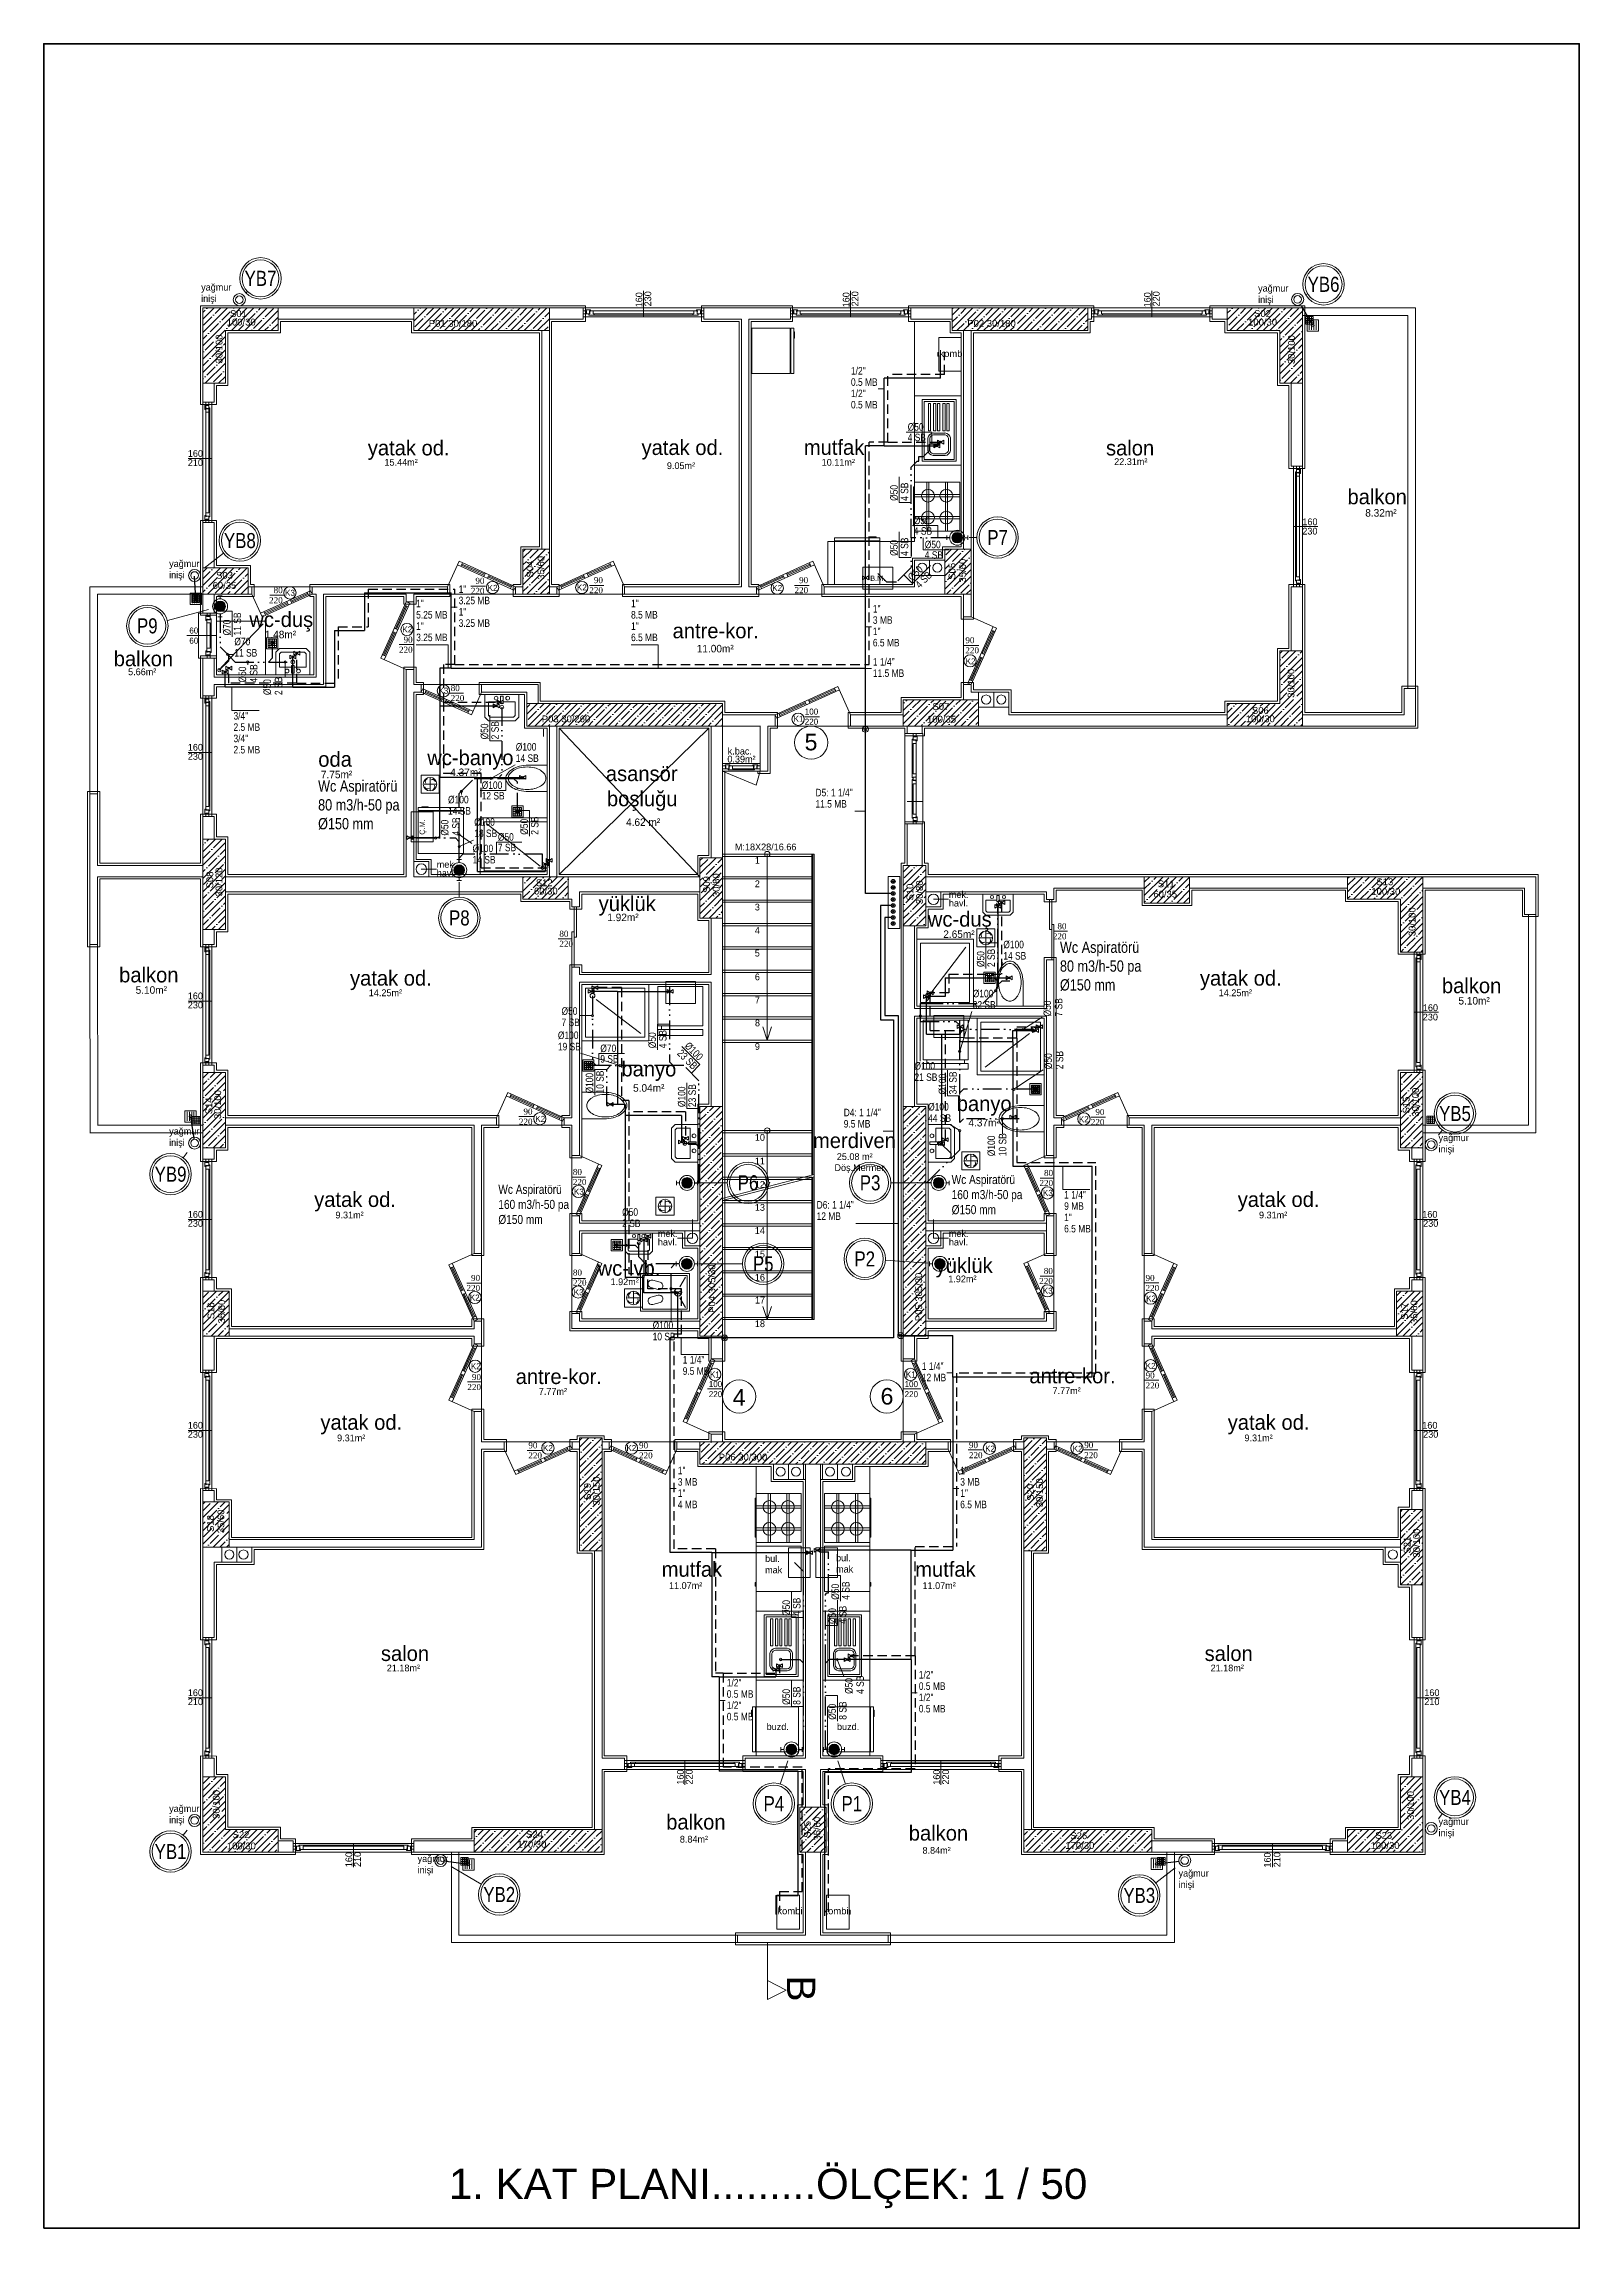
# Model space of a CAD drawing. Header units: centimetres. Extents: x 252513 to 260714, y -444050 to -441150.
# Drawn here: x 254578 to 256617, y -444050 to -441150 of the extents above; entities that cross this region are included whole.
import ezdxf
from ezdxf.enums import TextEntityAlignment as Align

# ---------------------------------------------------------------- set-up
doc = ezdxf.new("R2010")
doc.units = ezdxf.units.CM
for name, pattern in [('ROTAS_BASMA', [18.75, 12.5, -6.25]), ('ROTAS_PISSU', [45, 25, -6, 0, -6, 2, -6]), ('ROTAS_YAGMUR', [45, 30, -6, 0, -9])]:
    doc.linetypes.add(name, pattern=pattern)
for name, color, linetype, lineweight in [('ROTAS-MIMARI', 8, 'Continuous', 13), ('ROTAS-MIMARI-YAZI', 8, 'Continuous', 13), ('ROTAS-PAFTA', 144, 'Continuous', 35), ('ROTAS-PAFTA-YAZI', 7, 'Continuous', 25), ('ROTAS-SEMBOL-KILAVUZ', 9, 'Continuous', 9), ('ROTAS-SIHHI-CIHAZ-YAZI', 1, 'Continuous', 13), ('ROTAS-SIHHI-HAVALANDIRMA-SEMBOL', 30, 'Continuous', 13), ('ROTAS-SIHHI-HAVALANDIRMA-YAZI', 30, 'Continuous', 9), ('ROTAS-SIHHI-KOLON-NO', 1, 'Continuous', 18), ('ROTAS-SIHHI-PIS-SU', 6, 'ROTAS_PISSU', 30), ('ROTAS-SIHHI-PIS-SU-CAP', 211, 'Continuous', 18), ('ROTAS-SIHHI-SAYAC', 5, 'Continuous', 18), ('ROTAS-SIHHI-SEMBOL', 1, 'Continuous', 18), ('ROTAS-SIHHI-SICAK-SU', 1, 'ROTAS_BASMA', 30), ('ROTAS-SIHHI-SOGUK-SU', 5, 'Continuous', 30), ('ROTAS-SIHHI-TEMIZ-SU-CAP', 101, 'Continuous', 18), ('ROTAS-SIHHI-YAGMUR', 3, 'ROTAS_YAGMUR', 30), ('ROTAS-SIHHI-YAGMUR-NO', 3, 'Continuous', 18)]:
    doc.layers.add(name, color=color, linetype=linetype, lineweight=lineweight)
doc.styles.add('arial_1_18', font='arial.ttf', dxfattribs={"height": 0.2})
doc.styles.add('ROTAS-YAZI', font='arial.ttf')
pattern_1 = [(45, (233139.548, -437638.89), (-8.838835, 8.838835), []), (45, (233148.387, -437638.89), (-8.838835, 8.838835), [15.625, -3.125, 0, -3.125])]

msp = doc.modelspace()

# ---------------------------------------------------------------- texts
at = {"layer": 'ROTAS-MIMARI-YAZI', "ltscale": 0.03}
for s, p in [('160', (255373, -441500)), ('230', (255384.7, -441498.7)), ('160', (255648, -441500)), ('220', (255659.7, -441498.7)), ('160', (256048, -441500)), ('220', (256059.7, -441498.7)), ('160', (255427.9, -443461.1)), ('220', (255439.6, -443460.8)), ('160', (255768.1, -443461.2)), ('220', (255780.1, -443461)), ('160', (254987.7, -443570.6)), ('210', (254999.2, -443570.4)), ('160', (256207.3, -443571.1)), ('210', (256220.1, -443570.7))]:
    msp.add_text(s, height=9, rotation=90, dxfattribs=at).set_placement(p)
at = {"layer": 'ROTAS-MIMARI-YAZI', "ltscale": 0.03, "style": 'arial_1_18'}
for s, height, p in [('100/30', 9, (254821, -441524.1)), ('S01', 9, (254825.4, -441512.8)), ('P01 30/180', 9, (255089.4, -441525.8)), ('P02 30/180', 9, (255804.4, -441525.8)), ('100/30', 9, (256177.2, -441524.1)), ('S02', 9, (256185.2, -441512.7)), ('kombi', 9, (255767.3, -441565.9)), ('60/35', 9, (254802.3, -441873.7)), ('S03', 9, (254806.9, -441860.2)), ('P03 30/260', 9, (255239.4, -442050.8)), ('100/35', 9, (255751, -442051.2)), ('S07', 9, (255758.1, -442034.3)), ('100/30', 9, (256174.2, -442050.7)), ('S06', 9, (256182.3, -442039.6)), ('5', 22, (255588.3, -442088.1)), ('60/30', 9, (255229, -442279.4)), ('S12', 9, (255231.4, -442268.4)), ('60/35', 9, (256051.4, -442283.4)), ('S11', 9, (256057.3, -442269.8)), ('100/30', 9, (256340.9, -442280)), ('S13', 9, (256347.6, -442267.1)), ('4', 22, (255492.9, -442957.9)), ('6', 22, (255689.2, -442956.5)), ('P06 30/300', 9, (255474.4, -443030.8)), ('S22', 9, (254828.8, -443532.1)), ('S24', 9, (255218.5, -443531.6)), ('S26', 9, (255941.2, -443533.4)), ('S23', 9, (256346.1, -443532.9)), ('100/30', 9, (254821.2, -443546.9)), ('170/30', 9, (255207, -443544.6)), ('170/30', 9, (255934.6, -443546.3)), ('100/30', 9, (256339.8, -443546.4)), ('kombi', 9, (255552.1, -443633.2)), ('kombi', 9, (255613.2, -443633.2))]:
    msp.add_text(s, height=height, dxfattribs=at).set_placement(p)
for s, height, rotation, p in [('30/100', 9, 90, (254815.4, -441574.5)), ('30/100', 9, 90, (256239.2, -441575.3)), ('S04', 9, 90, (255228.3, -441858.6)), ('35/60', 9, 90, (255242.8, -441861.5)), ('S05', 9, 90, (255788.5, -441861.5)), ('35/60', 9, 90, (255802.6, -441865.2)), ('30/100', 9, 90, (256238.7, -442018.3)), ('S08', 9, 90, (254803.1, -442271.3)), ('30/120', 9, 90, (254815.2, -442282)), ('S09', 9, 90, (255462.7, -442277.4)), ('30/80', 9, 90, (255475.4, -442282.8)), ('S10', 9, 90, (255732.7, -442287.4)), ('30/80', 9, 90, (255745.4, -442292.2)), ('30/100', 9, 90, (256399.5, -442334.8)), ('30/100', 9, 90, (254813.6, -442577.5)), ('30/100', 9, 90, (256404, -442574.3)), ('S14', 9, 90, (254801.8, -442571.2)), ('S15', 9, 90, (256391.6, -442570.1)), ('P04 305/30', 9, 90, (255469.7, -442834.8)), ('P05 305/30', 9, 90, (255744.4, -442845.8)), ('S16', 9, 90, (254804.6, -442843.2)), ('35/60', 9, 90, (254818.8, -442848.8)), ('S17', 9, 90, (256389.2, -442844)), ('35/60', 9, 90, (256402, -442849.5)), ('S19', 9, 90, (255304.5, -443083)), ('30/150', 9, 90, (255316.3, -443090.4)), ('30/150', 9, 90, (255904.9, -443092.8)), ('S20', 9, 90, (255892.6, -443084.2)), ('S18', 9, 90, (254803.9, -443125.6)), ('35/60', 9, 90, (254817.8, -443127.3)), ('S21', 9, 90, (256392.9, -443154.3)), ('30/100', 9, 90, (256405.3, -443159.6)), ('30/100', 9, 90, (254811.6, -443506.5)), ('30/100', 9, 90, (256397.5, -443508)), ('S25', 9, 90, (255596.5, -443531.7)), ('35/60', 9, 90, (255609.5, -443535.3)), ('B', 37.5, 270, (255565, -443714.1))]:
    msp.add_text(s, height=height, rotation=rotation, dxfattribs=at).set_placement(p)
at = {"layer": 'ROTAS-MIMARI-YAZI', "ltscale": 0.03}
for s, height, p in [('160', 9, (254769.4, -441698.5)), ('210', 9, (254769.4, -441710.6)), ('160', 9, (256249.3, -441789.2)), ('230', 9, (256249.2, -441801.6)), ('60', 8, (254771.4, -441933)), ('60', 8, (254771.4, -441946.4)), ('230', 9, (254769.4, -442100.6)), ('160', 9, (254769.4, -442088.5)), ('M:18X28/16.66', 9, (255495.8, -442220.8)), ('mek.', 9, (255099.9, -442244)), ('havl.', 9, (255099.9, -442255.3)), ('1', 9, (255522.3, -442238.6)), ('2', 9, (255522.2, -442269.7)), ('mek.', 9, (255779.9, -442284)), ('3', 9, (255522.2, -442300.6)), ('havl.', 9, (255779.9, -442295.3)), ('4', 9, (255522.3, -442331.5)), ('5', 9, (255522.2, -442361.7)), ('6', 9, (255522.3, -442393.3)), ('230', 9, (254769.4, -442430.6)), ('160', 9, (254769.4, -442418.5)), ('7', 9, (255522.3, -442423.9)), ('8', 9, (255522.4, -442454.4)), ('230', 9, (256409.2, -442446.6)), ('160', 9, (256409.3, -442434.2)), ('9', 9, (255522.3, -442485.7)), ('10', 9, (255522.3, -442606.4)), ('11', 9, (255522.2, -442637.7)), ('12', 9, (255522.2, -442668.8)), ('230', 9, (254769.4, -442720.5)), ('160', 9, (254769.4, -442708.5)), ('13', 9, (255522.3, -442699.3)), ('160', 9, (256408.5, -442708.5)), ('230', 9, (256409.7, -442720.5)), ('mek.', 9, (255393.5, -442734)), ('havl.', 9, (255393.5, -442745.3)), ('14', 9, (255522.2, -442730)), ('mek.', 9, (255779.9, -442734)), ('havl.', 9, (255779.9, -442745.3)), ('15', 9, (255522.3, -442761.3)), ('16', 9, (255522.3, -442792.1)), ('17', 9, (255522.4, -442822.4)), ('18', 9, (255522.3, -442853.7)), ('230', 9, (254769.4, -443000.5)), ('160', 9, (254769.4, -442988.5)), ('160', 9, (256408.5, -442988.5)), ('230', 9, (256409.7, -443000.5)), ('210', 9, (254769.4, -443355.5)), ('160', 9, (254769.4, -443343.5)), ('210', 9, (256411.2, -443355.5)), ('160', 9, (256411.2, -443343.5))]:
    msp.add_text(s, height=height, dxfattribs=at).set_placement(p)
for s, width, insert, char_height, attachment_point in [('yağmur\\Pinişi', 115.95, (254787.1, -441495.5), 9, 7), ('yağmur\\Pinişi', 115.95, (256190.5, -441496.9), 9, 7), ('yatak od.', 237.649, (255116.9, -441676.5), 20, 3), ('yatak od.', 237.649, (255480.4, -441676), 20, 3), ('mutfak', 237.649, (255667.6, -441675.8), 20, 3), ('salon', 237.649, (256052.5, -441676.6), 20, 3), ('15.44m²', 64.717, (255030.5, -441701.2), 9, 1), ('9.05m²', 64.717, (255405.5, -441705.7), 9, 1), ('10.11m²', 64.717, (255611, -441701.2), 9, 1), ('22.31m²', 64.717, (255999.4, -441700.3), 9, 1), ('balkon', 237.649, (256388, -441741.4), 20, 3), ('8.32m²', 64.717, (256374.4, -441767.8), 10, 3), ('yağmur\\Pinişi', 115.95, (254744.6, -441862.5), 9, 7), ('wc-duş', 237.649, (254935.8, -441904.3), 20, 3), ('1.48m²', 64.717, (254913.2, -441929.3), 10, 3), ('antre-kor.', 237.649, (255527.5, -441919.3), 20, 3), ('balkon', 237.649, (254749.8, -441956.4), 20, 3), ('11.00m²', 64.717, (255494.2, -441948), 10, 3), ('5.66m²', 64.717, (254690.1, -441979.3), 9, 1), ('oda', 237.649, (254987.2, -442089.8), 20, 3), ('wc-banyo', 237.649, (255201.8, -442087.7), 20, 3), ('7.75m²', 64.717, (254987.7, -442115.1), 10, 3), ('4.37m²', 64.717, (255159.4, -442112.2), 10, 3), ('asansör \\Pboşluğu', 237.649, (255419.6, -442108.9), 20, 3), ('4.62 m²', 64.717, (255396.6, -442178.4), 10, 3), ('yüklük', 237.649, (255390.7, -442281.4), 20, 3), ('1.92m²', 64.717, (255368, -442304.8), 10, 3), ('wc-duş', 237.649, (255836.7, -442302.1), 20, 3), ('2.65m²', 64.717, (255814.1, -442327.1), 10, 3), ('balkon', 237.649, (254757, -442376.1), 20, 3), ('yatak od.', 237.649, (255093.3, -442380.4), 20, 3), ('yatak od.', 237.649, (256221.8, -442380.4), 20, 3), ('balkon', 237.649, (256513.4, -442390.4), 20, 3), ('5.10m²', 64.717, (254741.7, -442401.2), 10, 3), ('14.25m²', 64.717, (255009.7, -442405.4), 9, 1), ('14.25m²', 64.717, (256138.2, -442405.4), 9, 1), ('5.10m²', 64.717, (256498.1, -442415.5), 10, 3), ('banyo', 237.649, (255418, -442500.9), 20, 3), ('5.04m²', 64.717, (255402.2, -442531.2), 10, 3), ('banyo', 237.649, (255863.2, -442547), 20, 3), ('yağmur\\Pinişi', 115.95, (254744.6, -442615.9), 9, 7), ('merdiven', 237.649, (255709.5, -442596), 20, 3), ('4.37m²', 64.717, (255847.5, -442577.3), 10, 3), ('yağmur\\Pinişi', 115.95, (256430.1, -442624.6), 9, 7), ('25.08 m²', 213.603, (255631.1, -442622.9), 9, 1), ('yatak od.', 237.649, (255045.7, -442674.2), 20, 3), ('yatak od.', 237.649, (256272, -442674.2), 20, 3), ('9.31m²', 64.717, (254965.4, -442700.4), 9, 1), ('9.31m²', 64.717, (256191.7, -442700.4), 9, 1), ('wc-lvb.', 237.649, (255396.8, -442765.5), 20, 3), ('yüklük', 237.649, (255838.1, -442761.7), 20, 3), ('1.92m²', 64.717, (255330.7, -442789), 9, 1), ('1.92m²', 64.717, (255779.1, -442785.2), 9, 1), ('antre-kor.', 237.649, (255319.2, -442909.3), 20, 3), ('antre-kor.', 237.649, (256001.3, -442908.3), 20, 3), ('7.77m²', 64.717, (255235.4, -442934.6), 9, 1), ('7.77m²', 64.717, (255917.5, -442933.7), 9, 1), ('yatak od.', 237.649, (255054, -442970), 20, 3), ('yatak od.', 237.649, (256258.7, -442970), 20, 3), ('9.31m²', 64.717, (254967.6, -442996.3), 9, 1), ('9.31m²', 64.717, (256172.4, -442996.3), 9, 1), ('mutfak', 237.649, (255478.9, -443165.1), 20, 3), ('bul. mak', 34.815, (255535.9, -443180.6), 9, 7), ('bul. mak', 34.815, (255630.1, -443179.6), 9, 7), ('mutfak', 237.649, (255815.5, -443165.1), 20, 3), ('11.07m²', 64.717, (255408.3, -443192.3), 9, 1), ('11.07m²', 64.717, (255744.9, -443192.3), 9, 1), ('salon', 237.649, (255089.7, -443276.9), 20, 3), ('salon', 237.649, (256183.4, -443276.9), 20, 3), ('21.18m²', 64.717, (255033.6, -443301.7), 9, 1), ('21.18m²', 64.717, (256127.4, -443301.7), 9, 1), ('buzd.', 34.815, (255567.4, -443379.6), 9, 3), ('buzd.', 34.815, (255631.4, -443379.6), 9, 1), ('yağmur\\Pinişi', 115.95, (254744.6, -443515.1), 9, 7), ('balkon', 237.649, (255483.4, -443500.6), 20, 3), ('balkon', 237.649, (255805.5, -443515.3), 20, 3), ('yağmur\\Pinişi', 115.95, (256430.1, -443532.3), 9, 7), ('yağmur\\Pinişi', 115.95, (255074.5, -443581.6), 9, 7), ('8.84m²', 64.717, (255422.7, -443529), 9, 1), ('8.84m²', 64.717, (255744.9, -443543.8), 9, 1), ('yağmur\\Pinişi', 115.95, (256084.9, -443600.9), 9, 7)]:
    msp.add_mtext_dynamic_manual_height_columns(s, width=width, gutter_width=45, heights=[0], dxfattribs=dict(at, insert=insert, char_height=char_height, attachment_point=attachment_point))
for s, insert, char_height, width, attachment_point in [('{\\fTimes New Roman|b0|i0|c162|p18;80\\P220}', (254895.4, -441871.4), 8, 23.511, 3), ('{\\fTimes New Roman|b0|i0|c162|p18;90\\P220}', (255163.3, -441859), 8, 23.511, 3), ('K2', (255167.5, -441876.4), 8, 23.892, 7), ('K2', (255286, -441875.8), 8, 23.892, 7), ('{\\fTimes New Roman|b0|i0|c162|p18;90\\P220}', (255320.6, -441858.1), 8, 23.511, 3), ('K2', (255545.4, -441876.5), 8, 23.892, 7), ('{\\fTimes New Roman|b0|i0|c162|p18;90\\P220}', (255593.1, -441858.1), 8, 23.511, 3), ('K3', (254911.6, -441874.9), 8, 23.892, 3), ('K2', (255067.4, -441931.5), 8, 23.892, 9), ('{\\fTimes New Roman|b0|i0|c162|p18;90\\P220}', (255067.9, -441958.6), 8, 23.511, 9), ('{\\fTimes New Roman|b0|i0|c162|p18;90\\P220}', (255801.8, -441937.8), 8, 23.511, 1), ('K2', (255802.2, -441965.8), 8, 23.892, 1), ('K3', (255102.2, -442004.9), 8, 23.892, 1), ('{\\fTimes New Roman|b0|i0|c162|p18;80\\P220}', (255118.4, -442001.4), 8, 23.511, 1), ('K1', (255573.8, -442050.2), 8, 23.892, 7), ('100\\P220', (255606.4, -442032.6), 8, 23.511, 3), ('0.39m²', (255485.8, -442095.2), 9, 161.385, 1), ('k.bac.', (255486.3, -442084.6), 9, 163.303, 1), ('{\\fTimes New Roman|b0|i0|c162|p18;80\\P220}', (255262.7, -442349), 8, 23.511, 7), ('{\\fTimes New Roman|b0|i0|c162|p18;80\\P220}', (255936.1, -442339), 8, 23.511, 9), ('{\\fTimes New Roman|b0|i0|c162|p18;90\\P220}', (255227.1, -442585.1), 8, 23.511, 9), ('{\\fTimes New Roman|b0|i0|c162|p18;90\\P220}', (255986.5, -442564.1), 8, 23.511, 3), ('K2', (255243.9, -442581.3), 8, 23.892, 9), ('K2', (255952.5, -442581.8), 8, 23.892, 7), ('Döş.Mermer\\P  \\P  ', (255628, -442637.5), 9, 163.303, 1), ('{\\fTimes New Roman|b0|i0|c162|p18;80\\P220}', (255918.3, -442645), 8, 23.511, 3), ('K3', (255917.9, -442671.5), 8, 23.892, 3), ('{\\fTimes New Roman|b0|i0|c162|p18;90\\P220}', (255157.5, -442784.4), 8, 23.511, 3), ('{\\fTimes New Roman|b0|i0|c162|p18;80\\P220}', (255918, -442775.1), 8, 23.511, 3), ('{\\fTimes New Roman|b0|i0|c162|p18;90\\P220}', (256041, -442784.4), 8, 23.511, 1), ('K2', (255143.8, -442818.5), 8, 23.892, 7), ('K3', (255917.7, -442801.4), 8, 23.892, 3), ('K2', (256041.8, -442811.8), 8, 23.892, 1), ('{\\fTimes New Roman|b0|i0|c162|p18;90\\P220}', (255158.7, -442937.4), 8, 23.511, 9), ('K2', (255158.3, -442909.7), 8, 23.892, 9), ('K1', (255475.8, -442912.6), 8, 23.892, 3), ('K1', (255735.8, -442912.6), 8, 23.892, 3), ('{\\fTimes New Roman|b0|i0|c162|p18;90\\P220}', (256041.1, -442935.3), 8, 23.511, 7), ('K2', (256041.2, -442909.2), 8, 23.892, 7), ('100\\P220', (255461.1, -442946.8), 8, 23.511, 7), ('100\\P220', (255721.1, -442946.8), 8, 23.511, 7), ('{\\fTimes New Roman|b0|i0|c162|p18;90\\P220}', (255221.5, -443006.7), 8, 23.511, 1), ('K2', (255240.9, -443010.2), 8, 23.892, 1), ('K2', (255351.8, -443010.2), 8, 23.892, 1), ('{\\fTimes New Roman|b0|i0|c162|p18;90\\P220}', (255368.5, -443006.7), 8, 23.511, 1), ('{\\fTimes New Roman|b0|i0|c162|p18;90\\P220}', (255806.5, -443027.8), 8, 23.511, 7), ('K2', (255841.2, -443011), 8, 23.892, 3), ('K2', (255957.4, -443011), 8, 23.892, 3), ('{\\fTimes New Roman|b0|i0|c162|p18;90\\P220}', (255959.6, -443027.8), 8, 23.511, 7)]:
    msp.add_mtext(s, dxfattribs=dict(at, insert=insert, char_height=char_height, width=width, attachment_point=attachment_point))
at = {"layer": 'ROTAS-MIMARI-YAZI', "ltscale": 0.03, "char_height": 8, "attachment_point": 1, "rotation": 0}
for s, insert, width in [('{\\fTimes New Roman|b0|i0|c162|p18;80\\P220}', (255280.6, -442643.7), 23.511), ('K3', (255282.1, -442669.9), 23.892), ('{\\fTimes New Roman|b0|i0|c162|p18;80\\P220}', (255280.7, -442777.3), 23.511), ('K3', (255281.8, -442803.4), 23.892)]:
    msp.add_mtext(s, dxfattribs=dict(at, insert=insert, width=width))
at = {"layer": 'ROTAS-PAFTA-YAZI', "style": 'ROTAS-YAZI'}
msp.add_text('1. KAT PLANI.........ÖLÇEK: 1 / 50', height=40, dxfattribs=at).set_placement((255116, -444011))
at = {"layer": 'ROTAS-SIHHI-CIHAZ-YAZI', "style": 'ROTAS-YAZI', "width": 0.8}
msp.add_text('B.M.', height=7, dxfattribs=at).set_placement((255685.5, -441859.6), align=Align.MIDDLE_CENTER)
msp.add_text('Ç.M.', height=7, rotation=90, dxfattribs=at).set_placement((255080.6, -442189.8), align=Align.MIDDLE_CENTER)
at = {"layer": 'ROTAS-SIHHI-HAVALANDIRMA-YAZI', "style": 'ROTAS-YAZI', "width": 0.8}
for s, height, p in [('Wc Aspiratörü', 15, (254942.4, -442142.9)), ('80 m3/h-50 pa', 15, (254942.4, -442167.9)), ('Ø150 mm', 15, (254942.4, -442192.9)), ('Wc Aspiratörü', 15, (255927.4, -442356.9)), ('Ø150 mm', 15, (255927.4, -442406.9)), ('80 m3/h-50 pa', 15, (255927.4, -442381.9)), ('Wc Aspiratörü', 12, (255783.6, -442663.8)), ('Wc Aspiratörü', 12, (255181.7, -442676.8)), ('160 m3/h-50 pa', 12, (255181.7, -442696.8)), ('160 m3/h-50 pa', 12, (255783.6, -442683.8)), ('Ø150 mm', 12, (255181.7, -442716.8)), ('Ø150 mm', 12, (255783.6, -442703.8))]:
    msp.add_text(s, height=height, dxfattribs=at).set_placement(p)

# ---------------------------------------------------------------- blocks, each defined once
blk = doc.blocks.new('ROTAS-S2-PIS-KOLON')
h = blk.add_hatch(color=6)
edge = h.paths.add_edge_path()
edge.add_arc((0, 0), 7, 0, 360)
at = {"color": 30}
for p, q in [((-10, 0), (-14, 0)), ((10, 0), (14, 0))]:
    blk.add_line(p, q, dxfattribs=at)
at = {"color": 1}
for points in [[(-14, -3), (-14, 3)], [(14, -3), (14, 3)]]:
    blk.add_lwpolyline(points, dxfattribs=at)
at = {"color": 30}
blk.add_circle((0, 0), 10, dxfattribs=at)
at = {"color": 6}
blk.add_circle((0, 0), 7, dxfattribs=at)
at = {"style": 'ROTAS-YAZI', "flags": 1}
blk.add_attdef('NO', (0, 0), '', height=5, dxfattribs=at)
blk = doc.blocks.new('ROTAS-S2-YER-SUZGECI')
for p, q in [((-5.5, 3), (5.5, 3)), ((-5.5, 0), (5.5, 0)), ((-3, -5.5), (-3, 5.5)), ((0, -5.5), (0, 5.5)), ((3, -5.5), (3, 5.5)), ((-5.5, -3), (5.5, -3))]:
    blk.add_line(p, q)
for points in [[(-7.5, -7.5), (7.5, -7.5), (7.5, 7.5), (-7.5, 7.5)], [(-5.5, -5.5), (5.5, -5.5), (5.5, 5.5), (-5.5, 5.5)]]:
    blk.add_lwpolyline(points, close=True)
blk.add_circle((0, 0), 2)
blk = doc.blocks.new('ROTAS-S2-TEMIZ-GIRIS')
for radius in [4, 2]:
    blk.add_circle((0, 0), radius)
blk = doc.blocks.new('ROTAS-S2-KURESEL-VANA')
blk.add_lwpolyline([(-4, -2.5), (4, 2.5), (4, -2.5), (-4, 2.5)], close=True)
blk.add_circle((0, 0), 1.2)
blk = doc.blocks.new('ROTAS-S2-BALKON-SUZGECI')
for p, q in [((-4.5, -6), (-4.5, 6)), ((-1.5, -6), (-1.5, 6)), ((1.5, -6), (1.5, 6)), ((4.5, -6), (4.5, 6))]:
    blk.add_line(p, q)
blk.add_lwpolyline([(-7.5, -7.5), (7.5, -7.5), (7.5, 7.5), (-7.5, 7.5)], close=True)
blk.add_circle((0, 0), 2)
blk = doc.blocks.new('ROTAS-S2-KOLON-YAGMUR')
at = {"color": 3}
for radius in [8, 5]:
    blk.add_circle((0, 0), radius, dxfattribs=at)
blk = doc.blocks.new('ROTAS-S2-ASPIRATOR')
for q in [(-8, 0), (0, 8), (8, 0), (0, -8)]:
    blk.add_line((0, 0), q)
blk.add_lwpolyline([(-12, -12), (12, -12), (12, 12), (-12, 12)], close=True)
blk.add_circle((0, 0), 9)
for centre, start, end in [((-2.3, 3.3), 110, 210), ((3.3, 2.3), 20, 120), ((-3.3, -2.3), 200, 300), ((2.3, -3.3), 290, 390)]:
    blk.add_arc(centre, 4, start, end)
blk = doc.blocks.new('ROTAS-S2-TS-KOLON')
for radius in [2.5, 0.8]:
    blk.add_circle((0, 0), radius)
blk = doc.blocks.new('ROTAS-S2-KOLON-NO')
at = {"color": 1}
for radius in [27.5, 24.5]:
    blk.add_circle((0, 0), radius, dxfattribs=at)
at = {"color": 6, "style": 'ROTAS-YAZI', "width": 0.8}
blk.add_attdef('NO', text='', height=20, dxfattribs=at).set_placement((0, 0), align=Align.MIDDLE_CENTER)
blk = doc.blocks.new('ROTAS-S2-KOLON-NO-YAGMUR')
at = {"color": 1}
for radius in [27.5, 24.5]:
    blk.add_circle((0, 0), radius, dxfattribs=at)
at = {"color": 3, "style": 'ROTAS-YAZI', "width": 0.8}
blk.add_attdef('NO', text='', height=20, dxfattribs=at).set_placement((0, 0), align=Align.MIDDLE_CENTER)
blk = doc.blocks.new('ROTAS-S2-TS-CAP2')
at = {"style": 'ROTAS-YAZI', "width": 0.8}
for tag, p in [('C1', (0, 15)), ('M1', (0, 0))]:
    blk.add_attdef(tag, p, '', height=10, dxfattribs=at)
blk = doc.blocks.new('ROTAS-S2-PS-CAP-AL')
for p, q in [((0, 0), (0, -16)), ((0, -16), (-34, -16))]:
    blk.add_line(p, q)
at = {"style": 'ROTAS-YAZI', "width": 0.8}
for tag, p in [('SB', (-32, -28)), ('CAP', (-32, -14))]:
    blk.add_attdef(tag, p, '', height=10, dxfattribs=at)
blk = doc.blocks.new('ROTAS-S2-PS-CAP-A')
for p, q in [((0, 0), (0, -16)), ((0, -16), (34, -16))]:
    blk.add_line(p, q)
at = {"style": 'ROTAS-YAZI', "width": 0.8}
for tag, p in [('SB', (2, -28)), ('CAP', (2, -14))]:
    blk.add_attdef(tag, p, '', height=10, dxfattribs=at)
blk = doc.blocks.new('ROTAS-S2-PS-CAP-UL')
for p, q in [((0, 16), (-34, 16)), ((0, 0), (0, 16))]:
    blk.add_line(p, q)
at = {"style": 'ROTAS-YAZI', "width": 0.8}
for tag, p in [('SB', (-32, 4)), ('CAP', (-32, 18))]:
    blk.add_attdef(tag, p, '', height=10, dxfattribs=at)
blk = doc.blocks.new('ROTAS-S2-PS-CAP-U')
for p, q in [((0, 0), (0, 16)), ((0, 16), (34, 16))]:
    blk.add_line(p, q)
at = {"style": 'ROTAS-YAZI', "width": 0.8}
for tag, p in [('SB', (2, 4)), ('CAP', (2, 18))]:
    blk.add_attdef(tag, p, '', height=10, dxfattribs=at)
blk = doc.blocks.new('ROTAS-S2-TS-CAP4')
at = {"style": 'ROTAS-YAZI', "width": 0.8}
for tag, p in [('C1', (0, 45)), ('M1', (0, 30)), ('C2', (0, 15)), ('M2', (0, 0))]:
    blk.add_attdef(tag, p, '', height=10, dxfattribs=at)

# ---------------------------------------------------------------- hatches: boundary and pattern name
at = {"layer": 'ROTAS-MIMARI', "ltscale": 0.03}
h = msp.add_hatch(dxfattribs=at)
h.set_pattern_fill('ANSI35', color=256, scale=50, style=0)
h.set_pattern_definition(pattern_1)
h.paths.add_polyline_path([(254889.4, -441500.8), (254789.4, -441500.8), (254789.4, -441600.8), (254819.4, -441600.8), (254819.4, -441530.8), (254889.4, -441530.8)])
h.paths.add_polyline_path([(254817.9, -441576.8), (254817.9, -441533.7), (254803.9, -441533.7), (254803.9, -441576.8)], flags=24)
h.paths.add_polyline_path([(254818.6, -441526.6), (254861.7, -441526.6), (254861.7, -441512.6), (254818.6, -441512.6)], flags=24)
h.paths.add_polyline_path([(254823, -441515.3), (254850.1, -441515.3), (254850.1, -441501.4), (254823, -441501.4)], flags=24)
h = msp.add_hatch(dxfattribs=at)
h.set_pattern_fill('ANSI35', color=256, scale=50, style=0)
h.set_pattern_definition(pattern_1)
h.paths.add_polyline_path([(255249.4, -441500.8), (255069.4, -441500.8), (255069.4, -441530.8), (255249.4, -441530.8)])
h.paths.add_polyline_path([(255087.1, -441528.3), (255156.1, -441528.3), (255156.1, -441514.3), (255087.1, -441514.3)], flags=24)
h = msp.add_hatch(dxfattribs=at)
h.set_pattern_fill('ANSI35', color=256, scale=50, style=0)
h.set_pattern_definition(pattern_1)
h.paths.add_polyline_path([(255964.4, -441500.8), (255784.4, -441500.8), (255784.4, -441530.8), (255964.4, -441530.8)])
h.paths.add_polyline_path([(255802.1, -441528.3), (255871.1, -441528.3), (255871.1, -441514.3), (255802.1, -441514.3)], flags=24)
h = msp.add_hatch(dxfattribs=at)
h.set_pattern_fill('ANSI35', color=256, scale=50, style=0)
h.set_pattern_definition(pattern_1)
h.paths.add_polyline_path([(256249.4, -441500.8), (256149.4, -441500.8), (256149.4, -441530.8), (256219.4, -441530.8), (256219.4, -441600.8), (256249.4, -441600.8)])
h.paths.add_polyline_path([(256241.7, -441577.6), (256241.7, -441534.5), (256227.8, -441534.5), (256227.8, -441577.6)], flags=24)
h.paths.add_polyline_path([(256174.9, -441526.6), (256218, -441526.6), (256218, -441512.6), (256174.9, -441512.6)], flags=24)
h.paths.add_polyline_path([(256182.9, -441515.2), (256209.9, -441515.2), (256209.9, -441501.3), (256182.9, -441501.3)], flags=24)
h = msp.add_hatch(dxfattribs=at)
h.set_pattern_fill('ANSI35', color=256, scale=50, style=0)
h.set_pattern_definition(pattern_1)
h.paths.add_polyline_path([(255249.4, -441820.8), (255214.4, -441820.8), (255214.4, -441880.8), (255249.4, -441880.8)])
h.paths.add_polyline_path([(255245.3, -441863.8), (255245.3, -441827.7), (255231.4, -441827.7), (255231.4, -441863.8)], flags=24)
h.paths.add_polyline_path([(255230.8, -441860.9), (255230.8, -441833.9), (255216.8, -441833.9), (255216.8, -441860.9)], flags=24)
h = msp.add_hatch(dxfattribs=at)
h.set_pattern_fill('ANSI35', color=256, scale=50, style=0)
h.set_pattern_definition(pattern_1)
h.paths.add_polyline_path([(255809.4, -441820.8), (255774.4, -441820.8), (255774.4, -441880.8), (255809.4, -441880.8)])
h.paths.add_polyline_path([(255805, -441867.5), (255805, -441831.4), (255791.1, -441831.4), (255791.1, -441867.5)], flags=24)
h.paths.add_polyline_path([(255791, -441863.8), (255791, -441836.8), (255777, -441836.8), (255777, -441863.8)], flags=24)
h = msp.add_hatch(dxfattribs=at)
h.set_pattern_fill('ANSI35', color=256, scale=50, style=0)
h.set_pattern_definition(pattern_1)
h.paths.add_polyline_path([(254849.4, -441845.8), (254789.4, -441845.8), (254789.4, -441880.8), (254849.4, -441880.8)])
h.paths.add_polyline_path([(254800, -441876.2), (254836.1, -441876.2), (254836.1, -441862.2), (254800, -441862.2)], flags=24)
h.paths.add_polyline_path([(254804.6, -441862.7), (254831.6, -441862.7), (254831.6, -441848.7), (254804.6, -441848.7)], flags=24)
h = msp.add_hatch(dxfattribs=at)
h.set_pattern_fill('ANSI35', color=256, scale=50, style=0)
h.set_pattern_definition(pattern_1)
h.paths.add_polyline_path([(256249.4, -441955.8), (256219.4, -441955.8), (256219.4, -442025.8), (256149.4, -442025.8), (256149.4, -442055.8), (256249.4, -442055.8)])
h.paths.add_polyline_path([(256241.2, -442020.6), (256241.2, -441977.5), (256227.2, -441977.5), (256227.2, -442020.6)], flags=24)
h.paths.add_polyline_path([(256171.8, -442053.2), (256214.9, -442053.2), (256214.9, -442039.2), (256171.8, -442039.2)], flags=24)
h.paths.add_polyline_path([(256180, -442042), (256207, -442042), (256207, -442028.1), (256180, -442028.1)], flags=24)
h = msp.add_hatch(dxfattribs=at)
h.set_pattern_fill('ANSI35', color=256, scale=50, style=0)
h.set_pattern_definition(pattern_1)
h.paths.add_polyline_path([(255479.4, -442025.8), (255219.4, -442025.8), (255219.4, -442055.8), (255479.4, -442055.8)])
h.paths.add_polyline_path([(255237.1, -442053.3), (255306.1, -442053.3), (255306.1, -442039.3), (255237.1, -442039.3)], flags=24)
h = msp.add_hatch(dxfattribs=at)
h.set_pattern_fill('ANSI35', color=256, scale=50, style=0)
h.set_pattern_definition(pattern_1)
h.paths.add_polyline_path([(255819.4, -442020.8), (255719.4, -442020.8), (255719.4, -442055.8), (255819.4, -442055.8)])
h.paths.add_polyline_path([(255748.6, -442053.7), (255791.8, -442053.7), (255791.8, -442039.7), (255748.6, -442039.7)], flags=24)
h.paths.add_polyline_path([(255755.7, -442036.8), (255782.8, -442036.8), (255782.8, -442022.9), (255755.7, -442022.9)], flags=24)
h = msp.add_hatch(dxfattribs=at)
h.set_pattern_fill('ANSI35', color=256, scale=50, style=0)
h.set_pattern_definition(pattern_1)
h.paths.add_polyline_path([(254819.4, -442205.8), (254789.4, -442205.8), (254789.4, -442325.8), (254819.4, -442325.8)])
h.paths.add_polyline_path([(254817.7, -442284.4), (254817.7, -442241.3), (254803.7, -442241.3), (254803.7, -442284.4)], flags=24)
h.paths.add_polyline_path([(254805.6, -442273.7), (254805.6, -442246.6), (254791.6, -442246.6), (254791.6, -442273.7)], flags=24)
h = msp.add_hatch(dxfattribs=at)
h.set_pattern_fill('ANSI35', color=256, scale=50, style=0)
h.set_pattern_definition(pattern_1)
h.paths.add_polyline_path([(255479.4, -442230.8), (255449.4, -442230.8), (255449.4, -442310.8), (255479.4, -442310.8)])
h.paths.add_polyline_path([(255477.9, -442285.1), (255477.9, -442249), (255463.9, -442249), (255463.9, -442285.1)], flags=24)
h.paths.add_polyline_path([(255465.2, -442279.7), (255465.2, -442252.7), (255451.3, -442252.7), (255451.3, -442279.7)], flags=24)
h = msp.add_hatch(dxfattribs=at)
h.set_pattern_fill('ANSI35', color=256, scale=50, style=0)
h.set_pattern_definition([(45, (233139.548, -437658.89), (-8.838835, 8.838835), []), (45, (233148.387, -437658.89), (-8.838835, 8.838835), [15.625, -3.125, 0, -3.125])])
h.paths.add_polyline_path([(255749.4, -442240.8), (255719.4, -442240.8), (255719.4, -442320.8), (255749.4, -442320.8)])
h.paths.add_polyline_path([(255747.9, -442295.1), (255747.9, -442259), (255733.9, -442259), (255733.9, -442295.1)], flags=24)
h.paths.add_polyline_path([(255735.2, -442289.7), (255735.2, -442262.7), (255721.3, -442262.7), (255721.3, -442289.7)], flags=24)
h = msp.add_hatch(dxfattribs=at)
h.set_pattern_fill('ANSI35', color=256, scale=50, style=0)
h.set_pattern_definition(pattern_1)
h.paths.add_polyline_path([(255274.4, -442255.8), (255214.4, -442255.8), (255214.4, -442285.8), (255274.4, -442285.8)])
h.paths.add_polyline_path([(255226.7, -442281.9), (255262.8, -442281.9), (255262.8, -442267.9), (255226.7, -442267.9)], flags=24)
h.paths.add_polyline_path([(255229.1, -442270.9), (255256.1, -442270.9), (255256.1, -442256.9), (255229.1, -442256.9)], flags=24)
h = msp.add_hatch(dxfattribs=at)
h.set_pattern_fill('ANSI35', color=256, scale=50, style=0)
h.set_pattern_definition(pattern_1)
h.paths.add_polyline_path([(256099.4, -442255.8), (256039.4, -442255.8), (256039.4, -442290.8), (256099.4, -442290.8)])
h.paths.add_polyline_path([(256049.1, -442285.9), (256085.2, -442285.9), (256085.2, -442271.9), (256049.1, -442271.9)], flags=24)
h.paths.add_polyline_path([(256055, -442272.3), (256082, -442272.3), (256082, -442258.3), (256055, -442258.3)], flags=24)
h = msp.add_hatch(dxfattribs=at)
h.set_pattern_fill('ANSI35', color=256, scale=50, style=0)
h.set_pattern_definition(pattern_1)
h.paths.add_polyline_path([(256409.4, -442255.8), (256309.4, -442255.8), (256309.4, -442285.8), (256379.4, -442285.8), (256379.4, -442355.8), (256409.4, -442355.8)])
h.paths.add_polyline_path([(256402, -442337.2), (256402, -442294), (256388, -442294), (256388, -442337.2)], flags=24)
h.paths.add_polyline_path([(256338.5, -442282.5), (256381.6, -442282.5), (256381.6, -442268.5), (256338.5, -442268.5)], flags=24)
h.paths.add_polyline_path([(256345.3, -442269.5), (256372.3, -442269.5), (256372.3, -442255.6), (256345.3, -442255.6)], flags=9)
h = msp.add_hatch(dxfattribs=at)
h.set_pattern_fill('ANSI35', color=256, scale=50, style=0)
h.set_pattern_definition(pattern_1)
h.paths.add_polyline_path([(254819.4, -442515.8), (254789.4, -442515.8), (254789.4, -442615.8), (254819.4, -442615.8)])
h.paths.add_polyline_path([(254816.1, -442579.9), (254816.1, -442536.7), (254802.1, -442536.7), (254802.1, -442579.9)], flags=24)
h.paths.add_polyline_path([(254804.2, -442573.5), (254804.2, -442546.5), (254790.3, -442546.5), (254790.3, -442573.5)], flags=24)
h = msp.add_hatch(dxfattribs=at)
h.set_pattern_fill('ANSI35', color=256, scale=50, style=0)
h.set_pattern_definition(pattern_1)
h.paths.add_polyline_path([(256409.4, -442515.8), (256379.4, -442515.8), (256379.4, -442615.8), (256409.4, -442615.8)])
h.paths.add_polyline_path([(256406.5, -442576.6), (256406.5, -442533.5), (256392.6, -442533.5), (256392.6, -442576.6)], flags=24)
h.paths.add_polyline_path([(256394.1, -442572.4), (256394.1, -442545.4), (256380.1, -442545.4), (256380.1, -442572.4)], flags=24)
h = msp.add_hatch(dxfattribs=at)
h.set_pattern_fill('ANSI35', color=256, scale=50, style=0)
h.set_pattern_definition(pattern_1)
h.paths.add_polyline_path([(255479.4, -442560.8), (255449.4, -442560.8), (255449.4, -442865.8), (255479.4, -442865.8)])
h.paths.add_polyline_path([(255472.2, -442837.2), (255472.2, -442768.2), (255458.3, -442768.2), (255458.3, -442837.2)], flags=24)
h = msp.add_hatch(dxfattribs=at)
h.set_pattern_fill('ANSI35', color=256, scale=50, style=0)
h.set_pattern_definition(pattern_1)
h.paths.add_polyline_path([(255749.4, -442560.8), (255719.4, -442560.8), (255719.4, -442865.8), (255749.4, -442865.8)])
h.paths.add_polyline_path([(255746.9, -442848.1), (255746.9, -442779.1), (255732.9, -442779.1), (255732.9, -442848.1)], flags=24)
h = msp.add_hatch(dxfattribs=at)
h.set_pattern_fill('ANSI35', color=256, scale=50, style=0)
h.set_pattern_definition(pattern_1)
h.paths.add_polyline_path([(254824.4, -442805.8), (254789.4, -442805.8), (254789.4, -442865.8), (254824.4, -442865.8)])
h.paths.add_polyline_path([(254821.3, -442851.2), (254821.3, -442815), (254807.3, -442815), (254807.3, -442851.2)], flags=24)
h.paths.add_polyline_path([(254807, -442845.6), (254807, -442818.6), (254793.1, -442818.6), (254793.1, -442845.6)], flags=24)
h = msp.add_hatch(dxfattribs=at)
h.set_pattern_fill('ANSI35', color=256, scale=50, style=0)
h.set_pattern_definition(pattern_1)
h.paths.add_polyline_path([(256409.4, -442805.8), (256374.4, -442805.8), (256374.4, -442865.8), (256409.4, -442865.8)])
h.paths.add_polyline_path([(256404.5, -442851.8), (256404.5, -442815.7), (256390.5, -442815.7), (256390.5, -442851.8)], flags=24)
h.paths.add_polyline_path([(256391.7, -442846.3), (256391.7, -442819.3), (256377.7, -442819.3), (256377.7, -442846.3)], flags=24)
h = msp.add_hatch(dxfattribs=at)
h.set_pattern_fill('ANSI35', color=256, scale=50, style=0)
h.set_pattern_definition(pattern_1)
h.paths.add_polyline_path([(255319.4, -443000.8), (255289.4, -443000.8), (255289.4, -443150.8), (255319.4, -443150.8)])
h.paths.add_polyline_path([(255318.8, -443092.8), (255318.8, -443049.6), (255304.8, -443049.6), (255304.8, -443092.8)], flags=24)
h.paths.add_polyline_path([(255307, -443085.3), (255307, -443058.3), (255293, -443058.3), (255293, -443085.3)], flags=24)
h = msp.add_hatch(dxfattribs=at)
h.set_pattern_fill('ANSI35', color=256, scale=50, style=0)
h.set_pattern_definition(pattern_1)
h.paths.add_polyline_path([(255909.4, -443000.8), (255879.4, -443000.8), (255879.4, -443150.8), (255909.4, -443150.8)])
h.paths.add_polyline_path([(255907.4, -443095.2), (255907.4, -443052.1), (255893.4, -443052.1), (255893.4, -443095.2)], flags=24)
h.paths.add_polyline_path([(255895.1, -443086.6), (255895.1, -443059.5), (255881.1, -443059.5), (255881.1, -443086.6)], flags=24)
h = msp.add_hatch(dxfattribs=at)
h.set_pattern_fill('ANSI35', color=256, scale=50, style=0)
h.set_pattern_definition(pattern_1)
h.paths.add_polyline_path([(255749.4, -443035.8), (255749.4, -443005.8), (255449.4, -443005.8), (255449.4, -443035.8)])
h.paths.add_polyline_path([(255472.1, -443033.3), (255541.1, -443033.3), (255541.1, -443019.3), (255472.1, -443019.3)], flags=24)
h = msp.add_hatch(dxfattribs=at)
h.set_pattern_fill('ANSI35', color=256, scale=50, style=0)
h.set_pattern_definition(pattern_1)
h.paths.add_polyline_path([(254824.4, -443085.8), (254789.4, -443085.8), (254789.4, -443145.8), (254824.4, -443145.8)])
h.paths.add_polyline_path([(254820.3, -443129.7), (254820.3, -443093.5), (254806.3, -443093.5), (254806.3, -443129.7)], flags=24)
h.paths.add_polyline_path([(254806.4, -443127.9), (254806.4, -443100.9), (254792.4, -443100.9), (254792.4, -443127.9)], flags=24)
h = msp.add_hatch(dxfattribs=at)
h.set_pattern_fill('ANSI35', color=256, scale=50, style=0)
h.set_pattern_definition(pattern_1)
h.paths.add_polyline_path([(256409.4, -443095.8), (256379.4, -443095.8), (256379.4, -443195.8), (256409.4, -443195.8)])
h.paths.add_polyline_path([(256407.8, -443161.9), (256407.8, -443118.8), (256393.9, -443118.8), (256393.9, -443161.9)], flags=24)
h.paths.add_polyline_path([(256395.4, -443156.6), (256395.4, -443129.6), (256381.4, -443129.6), (256381.4, -443156.6)], flags=24)
h = msp.add_hatch(dxfattribs=at)
h.set_pattern_fill('ANSI35', color=256, scale=50, style=0)
h.set_pattern_definition(pattern_1)
h.paths.add_polyline_path([(254819.4, -443450.8), (254789.4, -443450.8), (254789.4, -443550.8), (254889.4, -443550.8), (254889.4, -443520.8), (254819.4, -443520.8)])
h.paths.add_polyline_path([(254814.1, -443508.9), (254814.1, -443465.8), (254800.1, -443465.8), (254800.1, -443508.9)], flags=24)
h.paths.add_polyline_path([(254818.9, -443549.4), (254862, -443549.4), (254862, -443535.4), (254818.9, -443535.4)], flags=24)
h.paths.add_polyline_path([(254826.4, -443534.6), (254853.5, -443534.6), (254853.5, -443520.6), (254826.4, -443520.6)], flags=24)
h = msp.add_hatch(dxfattribs=at)
h.set_pattern_fill('ANSI35', color=256, scale=50, style=0)
h.set_pattern_definition(pattern_1)
h.paths.add_polyline_path([(256409.4, -443450.8), (256379.4, -443450.8), (256379.4, -443520.8), (256309.4, -443520.8), (256309.4, -443550.8), (256409.4, -443550.8)])
h.paths.add_polyline_path([(256400, -443510.3), (256400, -443467.2), (256386, -443467.2), (256386, -443510.3)], flags=24)
h.paths.add_polyline_path([(256337.5, -443548.9), (256380.6, -443548.9), (256380.6, -443534.9), (256337.5, -443534.9)], flags=24)
h.paths.add_polyline_path([(256343.7, -443535.3), (256370.8, -443535.3), (256370.8, -443521.4), (256343.7, -443521.4)], flags=24)
h = msp.add_hatch(dxfattribs=at)
h.set_pattern_fill('ANSI35', color=256, scale=50, style=0)
h.set_pattern_definition(pattern_1)
h.paths.add_polyline_path([(255616.9, -443490.8), (255581.9, -443490.8), (255581.9, -443550.8), (255616.9, -443550.8)])
h.paths.add_polyline_path([(255612, -443537.6), (255612, -443501.5), (255598, -443501.5), (255598, -443537.6)], flags=24)
h.paths.add_polyline_path([(255598.9, -443534), (255598.9, -443507), (255585, -443507), (255585, -443534)], flags=24)
h = msp.add_hatch(dxfattribs=at)
h.set_pattern_fill('ANSI35', color=256, scale=50, style=0)
h.set_pattern_definition(pattern_1)
h.paths.add_polyline_path([(255319.4, -443520.8), (255149.4, -443520.8), (255149.4, -443550.8), (255319.4, -443550.8)])
h.paths.add_polyline_path([(255204.7, -443547), (255247.8, -443547), (255247.8, -443533.1), (255204.7, -443533.1)], flags=24)
h.paths.add_polyline_path([(255216.2, -443534.1), (255243.2, -443534.1), (255243.2, -443520.1), (255216.2, -443520.1)], flags=9)
h = msp.add_hatch(dxfattribs=at)
h.set_pattern_fill('ANSI35', color=256, scale=50, style=0)
h.set_pattern_definition(pattern_1)
h.paths.add_polyline_path([(256049.4, -443520.8), (255879.4, -443520.8), (255879.4, -443550.8), (256049.4, -443550.8)])
h.paths.add_polyline_path([(255932.2, -443548.8), (255975.4, -443548.8), (255975.4, -443534.8), (255932.2, -443534.8)], flags=24)
h.paths.add_polyline_path([(255938.8, -443535.9), (255965.9, -443535.9), (255965.9, -443521.9), (255938.8, -443521.9)], flags=24)

# ---------------------------------------------------------------- linework, layer by layer
for p, q in [((255374.4, -441477.9), (255374.4, -441512.6)), ((255649.4, -441477.9), (255649.4, -441512.6)), ((256049.4, -441477.9), (256049.4, -441512.6)), ((254889.4, -441497.8), (254786.4, -441497.8)), ((254786.4, -441497.8), (254786.4, -441600.8)), ((255069.4, -441497.8), (254889.4, -441497.8)), ((254889.4, -441500.8), (255069.4, -441500.8)), ((254889.4, -441515.8), (255069.4, -441515.8)), ((254892.4, -441518.8), (255066.4, -441518.8)), ((254892.4, -441533.8), (254892.4, -441518.8)), ((255066.4, -441518.8), (255066.4, -441533.8)), ((255249.4, -441497.8), (255069.4, -441497.8)), ((255297.2, -441497.8), (255249.4, -441497.8)), ((255249.4, -441500.8), (255294.2, -441500.8)), ((255249.4, -441515.8), (255294.2, -441515.8)), ((255252.4, -441518.8), (255297.2, -441518.8)), ((255252.4, -441533.8), (255252.4, -441518.8)), ((255294.4, -441515.8), (255294.4, -441500.8)), ((255294.4, -441515.8), (255294.4, -441500.8)), ((255294.4, -441500.8), (255454.4, -441500.8)), ((255298.4, -441504.8), (255294.4, -441504.8)), ((255294.4, -441508.8), (255298.4, -441508.8)), ((255294.4, -441512.6), (255454.4, -441512.6)), ((255297.4, -441518.8), (255297.4, -441497.8)), ((255297.7, -441503.2), (255297.7, -441504.6)), ((255304.1, -441503.2), (255297.7, -441503.2)), ((255298.9, -441504.6), (255297.7, -441504.6)), ((255298.4, -441508.8), (255298.4, -441504.8)), ((255298.9, -441504.6), (255298.9, -441508.8)), ((255302.9, -441508.8), (255298.9, -441508.8)), ((255302, -441508.8), (255303.2, -441508.8)), ((255302, -441508.8), (255302, -441510.2)), ((255308.8, -441510.2), (255302, -441510.2)), ((255302.6, -441504.6), (255302.6, -441505.6)), ((255304.1, -441504.6), (255302.6, -441504.6)), ((255302.9, -441505.6), (255302.6, -441505.6)), ((255302.9, -441505.6), (255302.9, -441508.8)), ((255303.2, -441504.6), (255307.6, -441504.6)), ((255303.2, -441504.6), (255303.2, -441505.1)), ((255303.5, -441505.1), (255303.2, -441505.1)), ((255303.5, -441505.6), (255303.2, -441505.6)), ((255303.2, -441505.6), (255303.2, -441508.8)), ((255303.5, -441505.1), (255303.5, -441505.6)), ((255304.1, -441503.2), (255304.1, -441504.6)), ((255441.2, -441504.6), (255307.6, -441504.6)), ((255307.6, -441504.6), (255307.6, -441508.8)), ((255308.8, -441508.8), (255307.6, -441508.8)), ((255440, -441508.8), (255308.8, -441508.8)), ((255308.8, -441508.8), (255308.8, -441510.2)), ((255308.8, -441510.2), (255440, -441510.2)), ((255440, -441508.8), (255440, -441510.2)), ((255440, -441508.8), (255441.2, -441508.8)), ((255440, -441510.2), (255446.8, -441510.2)), ((255445.6, -441504.6), (255441.2, -441504.6)), ((255441.2, -441504.6), (255441.2, -441508.8)), ((255444.7, -441503.2), (255444.7, -441504.6)), ((255444.7, -441503.2), (255451.1, -441503.2)), ((255444.7, -441504.6), (255446.2, -441504.6)), ((255445.3, -441505.1), (255445.6, -441505.1)), ((255445.3, -441505.1), (255445.3, -441505.6)), ((255445.3, -441505.6), (255445.6, -441505.6)), ((255445.6, -441504.6), (255445.6, -441505.1)), ((255445.6, -441505.6), (255445.6, -441508.8)), ((255446.8, -441508.8), (255445.6, -441508.8)), ((255445.9, -441505.6), (255445.9, -441508.8)), ((255445.9, -441505.6), (255446.2, -441505.6)), ((255445.9, -441508.8), (255449.9, -441508.8)), ((255446.2, -441504.6), (255446.2, -441505.6)), ((255446.8, -441508.8), (255446.8, -441510.2)), ((255449.9, -441504.6), (255449.9, -441508.8)), ((255449.9, -441504.6), (255451.1, -441504.6)), ((255450.4, -441504.8), (255454.4, -441504.8)), ((255450.4, -441508.8), (255450.4, -441504.8)), ((255454.4, -441508.8), (255450.4, -441508.8)), ((255451.1, -441503.2), (255451.1, -441504.6)), ((255572.4, -441497.8), (255451.4, -441497.8)), ((255451.4, -441497.8), (255451.4, -441518.8)), ((255451.4, -441518.8), (255501.4, -441518.8)), ((255454.4, -441500.8), (255569.4, -441500.8)), ((255454.4, -441515.8), (255454.4, -441500.8)), ((255454.4, -441515.8), (255504.4, -441515.8)), ((255501.4, -441518.8), (255501.4, -441867.8)), ((255504.4, -441515.8), (255504.4, -441870.8)), ((255514.4, -441515.8), (255514.4, -441870.8)), ((255514.4, -441515.8), (255569.4, -441515.8)), ((255517.4, -441867.8), (255517.4, -441518.8)), ((255517.4, -441518.8), (255572.4, -441518.8)), ((255569.4, -441515.8), (255569.4, -441500.8)), ((255569.4, -441515.8), (255569.4, -441500.8)), ((255569.4, -441500.8), (255729.4, -441500.8)), ((255573.4, -441504.8), (255569.4, -441504.8)), ((255569.4, -441508.8), (255573.4, -441508.8)), ((255569.4, -441512.6), (255729.4, -441512.6)), ((255572.4, -441518.8), (255572.4, -441497.8)), ((255572.7, -441503.2), (255572.7, -441504.6)), ((255579.1, -441503.2), (255572.7, -441503.2)), ((255573.9, -441504.6), (255572.7, -441504.6)), ((255573.4, -441508.8), (255573.4, -441504.8)), ((255573.9, -441504.6), (255573.9, -441508.8)), ((255577.9, -441508.8), (255573.9, -441508.8)), ((255577, -441508.8), (255578.2, -441508.8)), ((255577, -441508.8), (255577, -441510.2)), ((255583.8, -441510.2), (255577, -441510.2)), ((255577.6, -441504.6), (255577.6, -441505.6)), ((255579.1, -441504.6), (255577.6, -441504.6)), ((255577.9, -441505.6), (255577.6, -441505.6)), ((255577.9, -441505.6), (255577.9, -441508.8)), ((255578.2, -441504.6), (255582.6, -441504.6)), ((255578.2, -441504.6), (255578.2, -441505.1)), ((255578.5, -441505.1), (255578.2, -441505.1)), ((255578.5, -441505.6), (255578.2, -441505.6)), ((255578.2, -441505.6), (255578.2, -441508.8)), ((255578.5, -441505.1), (255578.5, -441505.6)), ((255579.1, -441503.2), (255579.1, -441504.6)), ((255716.2, -441504.6), (255582.6, -441504.6)), ((255582.6, -441504.6), (255582.6, -441508.8)), ((255583.8, -441508.8), (255582.6, -441508.8)), ((255715, -441508.8), (255583.8, -441508.8)), ((255583.8, -441508.8), (255583.8, -441510.2)), ((255583.8, -441510.2), (255715, -441510.2)), ((255715, -441508.8), (255715, -441510.2)), ((255715, -441508.8), (255716.2, -441508.8)), ((255715, -441510.2), (255721.8, -441510.2)), ((255720.6, -441504.6), (255716.2, -441504.6)), ((255716.2, -441504.6), (255716.2, -441508.8)), ((255719.7, -441503.2), (255719.7, -441504.6)), ((255719.7, -441503.2), (255726.1, -441503.2)), ((255719.7, -441504.6), (255721.2, -441504.6)), ((255720.3, -441505.1), (255720.6, -441505.1)), ((255720.3, -441505.1), (255720.3, -441505.6)), ((255720.3, -441505.6), (255720.6, -441505.6)), ((255720.6, -441504.6), (255720.6, -441505.1)), ((255720.6, -441505.6), (255720.6, -441508.8)), ((255721.8, -441508.8), (255720.6, -441508.8)), ((255720.9, -441505.6), (255720.9, -441508.8)), ((255720.9, -441505.6), (255721.2, -441505.6)), ((255720.9, -441508.8), (255724.9, -441508.8)), ((255721.2, -441504.6), (255721.2, -441505.6)), ((255721.8, -441508.8), (255721.8, -441510.2)), ((255724.9, -441504.6), (255724.9, -441508.8)), ((255724.9, -441504.6), (255726.1, -441504.6)), ((255725.4, -441504.8), (255729.4, -441504.8)), ((255725.4, -441508.8), (255725.4, -441504.8)), ((255729.4, -441508.8), (255725.4, -441508.8)), ((255726.1, -441503.2), (255726.1, -441504.6)), ((255784.4, -441497.8), (255726.4, -441497.8)), ((255726.4, -441497.8), (255726.4, -441518.8)), ((255726.4, -441518.8), (255781.4, -441518.8)), ((255729.4, -441500.8), (255784.4, -441500.8)), ((255729.4, -441515.8), (255729.4, -441500.8)), ((255729.4, -441515.8), (255729.4, -441500.8)), ((255729.4, -441515.8), (255784.4, -441515.8)), ((255734.4, -441518.8), (255734.4, -441810.8)), ((255781.4, -441518.8), (255781.4, -441533.8)), ((255964.4, -441497.8), (255784.4, -441497.8)), ((255972.4, -441497.8), (255964.4, -441497.8)), ((255964.4, -441500.8), (255969.4, -441500.8)), ((255964.4, -441515.8), (255969.4, -441515.8)), ((255967.4, -441518.8), (255972.4, -441518.8)), ((255967.4, -441533.8), (255967.4, -441518.8)), ((255969.4, -441515.8), (255969.4, -441500.8)), ((255969.4, -441500.8), (256129.4, -441500.8)), ((255973.4, -441504.8), (255969.4, -441504.8)), ((255969.4, -441508.8), (255973.4, -441508.8)), ((255969.4, -441512.6), (256129.4, -441512.6)), ((255972.4, -441518.8), (255972.4, -441497.8)), ((255972.7, -441503.2), (255972.7, -441504.6)), ((255979.1, -441503.2), (255972.7, -441503.2)), ((255973.9, -441504.6), (255972.7, -441504.6)), ((255973.4, -441508.8), (255973.4, -441504.8)), ((255973.9, -441504.6), (255973.9, -441508.8)), ((255977.9, -441508.8), (255973.9, -441508.8)), ((255977, -441508.8), (255978.2, -441508.8)), ((255977, -441508.8), (255977, -441510.2)), ((255983.8, -441510.2), (255977, -441510.2)), ((255977.6, -441504.6), (255977.6, -441505.6)), ((255979.1, -441504.6), (255977.6, -441504.6)), ((255977.9, -441505.6), (255977.6, -441505.6)), ((255977.9, -441505.6), (255977.9, -441508.8)), ((255978.2, -441504.6), (255982.6, -441504.6)), ((255978.2, -441504.6), (255978.2, -441505.1)), ((255978.5, -441505.1), (255978.2, -441505.1)), ((255978.5, -441505.6), (255978.2, -441505.6)), ((255978.2, -441505.6), (255978.2, -441508.8)), ((255978.5, -441505.1), (255978.5, -441505.6)), ((255979.1, -441503.2), (255979.1, -441504.6)), ((256116.2, -441504.6), (255982.6, -441504.6)), ((255982.6, -441504.6), (255982.6, -441508.8)), ((255983.8, -441508.8), (255982.6, -441508.8)), ((256115, -441508.8), (255983.8, -441508.8)), ((255983.8, -441508.8), (255983.8, -441510.2)), ((255983.8, -441510.2), (256115, -441510.2)), ((256115, -441508.8), (256115, -441510.2)), ((256115, -441508.8), (256116.2, -441508.8)), ((256115, -441510.2), (256121.8, -441510.2)), ((256120.6, -441504.6), (256116.2, -441504.6)), ((256116.2, -441504.6), (256116.2, -441508.8)), ((256119.7, -441503.2), (256119.7, -441504.6)), ((256119.7, -441503.2), (256126.1, -441503.2)), ((256119.7, -441504.6), (256121.2, -441504.6)), ((256120.3, -441505.1), (256120.6, -441505.1)), ((256120.3, -441505.1), (256120.3, -441505.6)), ((256120.3, -441505.6), (256120.6, -441505.6)), ((256120.6, -441504.6), (256120.6, -441505.1)), ((256120.6, -441505.6), (256120.6, -441508.8)), ((256121.8, -441508.8), (256120.6, -441508.8)), ((256120.9, -441505.6), (256120.9, -441508.8)), ((256120.9, -441505.6), (256121.2, -441505.6)), ((256120.9, -441508.8), (256124.9, -441508.8)), ((256121.2, -441504.6), (256121.2, -441505.6)), ((256121.8, -441508.8), (256121.8, -441510.2)), ((256124.9, -441504.6), (256124.9, -441508.8)), ((256124.9, -441504.6), (256126.1, -441504.6)), ((256125.4, -441504.8), (256129.4, -441504.8)), ((256125.4, -441508.8), (256125.4, -441504.8)), ((256129.4, -441508.8), (256125.4, -441508.8)), ((256126.1, -441503.2), (256126.1, -441504.6)), ((256189.4, -441497.8), (256126.4, -441497.8)), ((256126.4, -441497.8), (256126.4, -441518.8)), ((256126.4, -441518.8), (256146.4, -441518.8)), ((256129.4, -441500.8), (256149.4, -441500.8)), ((256129.4, -441515.8), (256129.4, -441500.8)), ((256129.4, -441515.8), (256149.4, -441515.8)), ((256146.4, -441518.8), (256146.4, -441533.8)), ((256252.4, -441497.8), (256189.4, -441497.8)), ((256252.4, -441600.8), (256252.4, -441497.8)), ((256263.8, -441512.3), (256253.8, -441512.3)), ((256253.8, -441512.3), (256253.8, -441522.3)), ((256253.8, -441514.8), (256263.8, -441514.8)), ((256253.8, -441517.3), (256263.8, -441517.3)), ((256253.8, -441519.8), (256263.8, -441519.8)), ((256253.8, -441522.3), (256263.8, -441522.3)), ((256256.3, -441512.3), (256256.3, -441522.3)), ((256258.9, -441512.3), (256258.9, -441522.3)), ((256261.5, -441512.3), (256261.5, -441522.3)), ((256263.8, -441522.3), (256263.8, -441512.3)), ((254822.4, -441603.8), (254822.4, -441533.8)), ((254822.4, -441533.8), (254892.4, -441533.8)), ((255066.4, -441533.8), (255236.4, -441533.8)), ((255236.4, -441533.8), (255236.4, -441817.8)), ((255239.4, -441820.8), (255239.4, -441530.8)), ((255249.4, -441820.8), (255249.4, -441530.8)), ((255252.4, -441822.8), (255252.4, -441533.8)), ((255569.2, -441527.8), (255518.1, -441527.8)), ((255518.1, -441527.8), (255518.1, -441587.8)), ((255569.2, -441587.8), (255569.2, -441527.8)), ((255569.2, -441532.8), (255570.2, -441532.8)), ((255570.2, -441527.8), (255570.2, -441587.8)), ((255574.1, -441527.8), (255570.2, -441527.8)), ((255574.1, -441587.8), (255574.1, -441527.8)), ((255574.1, -441532.5), (255575.1, -441532.5)), ((255574.1, -441540.9), (255574.1, -441532.5)), ((255575.1, -441540.9), (255574.1, -441540.9)), ((255575.1, -441532.5), (255575.1, -441540.9)), ((255766.4, -441539.8), (255766.4, -441584.8)), ((255796.4, -441539.8), (255766.4, -441539.8)), ((255781.4, -441533.8), (255786.4, -441533.8)), ((255786.4, -441533.8), (255796.4, -441533.8)), ((255799.4, -441530.8), (255789.4, -441530.8)), ((255796.4, -441533.8), (255796.4, -441817.8)), ((255796.4, -441584.8), (255796.4, -441539.8)), ((255799.4, -441820.8), (255799.4, -441530.8)), ((255809.4, -441530.8), (255809.4, -441820.8)), ((255812.4, -441820.8), (255812.4, -441533.8)), ((255812.4, -441533.8), (255967.4, -441533.8)), ((256146.4, -441533.8), (256216.4, -441533.8)), ((256216.4, -441533.8), (256216.4, -441603.8)), ((255569.2, -441582.8), (255570.2, -441582.8)), ((255765.1, -441564.8), (255765.1, -441559.9)), ((255765.1, -441559.9), (255766.4, -441559.9)), ((255766.4, -441564.8), (255765.1, -441564.8)), ((254786.4, -441600.8), (254786.4, -441628.8)), ((254789.4, -441625.8), (254789.4, -441600.8)), ((254804.4, -441625.8), (254804.4, -441600.8)), ((254807.4, -441628.8), (254807.4, -441603.8)), ((254807.4, -441603.8), (254822.4, -441603.8)), ((255518.1, -441587.8), (255569.2, -441587.8)), ((255570.2, -441587.8), (255574.1, -441587.8)), ((255796.4, -441584.8), (255766.4, -441584.8)), ((256216.4, -441603.8), (256231.4, -441603.8)), ((256231.4, -441603.8), (256231.4, -441713.8)), ((256234.4, -441600.8), (256234.4, -441710.8)), ((256249.4, -441600.8), (256249.4, -441710.8)), ((256252.4, -441713.8), (256252.4, -441600.8)), ((254786.4, -441628.8), (254807.4, -441628.8)), ((254804.4, -441625.8), (254789.4, -441625.8)), ((254789.4, -441785.8), (254789.4, -441625.8)), ((254791.8, -441629.1), (254793.2, -441629.1)), ((254791.8, -441635.5), (254791.8, -441629.1)), ((254791.8, -441635.5), (254793.2, -441635.5)), ((254793.2, -441629.1), (254793.2, -441772.6)), ((254793.2, -441630.3), (254793.2, -441629.1)), ((254793.2, -441630.3), (254797.4, -441630.3)), ((254793.2, -441634), (254794.2, -441634)), ((254793.2, -441635.5), (254793.2, -441634)), ((254793.2, -441634.6), (254793.2, -441639)), ((254793.2, -441634.6), (254793.7, -441634.6)), ((254793.2, -441639), (254797.4, -441639)), ((254793.4, -441629.8), (254793.4, -441625.8)), ((254797.4, -441629.8), (254793.4, -441629.8)), ((254793.7, -441634.9), (254793.7, -441634.6)), ((254793.7, -441634.9), (254794.2, -441634.9)), ((254794.2, -441634.3), (254794.2, -441634)), ((254794.2, -441634.3), (254797.4, -441634.3)), ((254794.2, -441634.9), (254794.2, -441634.6)), ((254794.2, -441634.6), (254797.4, -441634.6)), ((254797.4, -441625.8), (254797.4, -441629.8)), ((254797.4, -441630.3), (254797.4, -441771.4)), ((254797.4, -441634.3), (254797.4, -441630.3)), ((254797.4, -441633.4), (254797.4, -441634.6)), ((254797.4, -441633.4), (254798.8, -441633.4)), ((254797.4, -441640.2), (254797.4, -441639)), ((254797.4, -441640.2), (254798.8, -441640.2)), ((254798.8, -441771.4), (254798.8, -441633.4)), ((254798.8, -441640.2), (254798.8, -441633.4)), ((254801.2, -441785.8), (254801.2, -441625.8)), ((255734.4, -441617.5), (255796.4, -441617.5)), ((255744.5, -441704.3), (255744.5, -441622.5)), ((255744.5, -441622.5), (255789.5, -441622.5)), ((255747, -441701.8), (255747, -441625)), ((255747, -441625), (255787, -441625)), ((255752.7, -441663.8), (255752.7, -441627.8)), ((255752.7, -441627.8), (255755.7, -441627.8)), ((255755.7, -441627.8), (255755.7, -441663.8)), ((255759.4, -441663.8), (255759.4, -441627.8)), ((255759.4, -441627.8), (255762.4, -441627.8)), ((255762.4, -441627.8), (255762.4, -441663.8)), ((255765, -441663.8), (255765, -441627.8)), ((255765, -441627.8), (255768, -441627.8)), ((255768, -441627.8), (255768, -441663.8)), ((255771.8, -441663.8), (255771.8, -441627.8)), ((255771.8, -441627.8), (255774.8, -441627.8)), ((255774.8, -441627.8), (255774.8, -441663.8)), ((255777.3, -441663.8), (255777.3, -441627.8)), ((255777.3, -441627.8), (255780.3, -441627.8)), ((255780.3, -441627.8), (255780.3, -441663.8)), ((255787, -441625), (255787, -441701.8)), ((255789.5, -441622.5), (255789.5, -441704.3)), ((255755.7, -441663.8), (255752.7, -441663.8)), ((255774.7, -441666.8), (255759.3, -441666.8)), ((255773, -441669.3), (255759.3, -441669.3)), ((255762.4, -441663.8), (255759.4, -441663.8)), ((255768, -441663.8), (255765, -441663.8)), ((255774.8, -441663.8), (255771.8, -441663.8)), ((255780.3, -441663.8), (255777.3, -441663.8)), ((255752, -441690), (255752, -441673.6)), ((255754.5, -441689.7), (255754.5, -441673.9)), ((255775.1, -441696.8), (255758.9, -441696.8)), ((255774.9, -441694.3), (255759.1, -441694.3)), ((255779.5, -441673.7), (255779.5, -441689.9)), ((255782, -441673.4), (255782, -441690.2)), ((254769.8, -441700.8), (254801.2, -441700.8)), ((255796.4, -441709.3), (255734.4, -441709.3)), ((255789.5, -441704.3), (255744.5, -441704.3)), ((255787, -441701.8), (255747, -441701.8)), ((256231.4, -441713.8), (256252.4, -441713.8)), ((256249.4, -441710.8), (256234.4, -441710.8)), ((256237.6, -441870.8), (256237.6, -441710.8)), ((256240, -441856.4), (256240, -441718.4)), ((256241.4, -441718.4), (256240, -441718.4)), ((256240, -441725.2), (256240, -441718.4)), ((256241.4, -441725.2), (256240, -441725.2)), ((256241.4, -441710.8), (256241.4, -441714.8)), ((256241.4, -441714.8), (256245.4, -441714.8)), ((256241.4, -441715.3), (256241.4, -441856.4)), ((256241.4, -441719.3), (256241.4, -441715.3)), ((256245.6, -441715.3), (256241.4, -441715.3)), ((256241.4, -441718.4), (256241.4, -441719.6)), ((256244.6, -441719.3), (256241.4, -441719.3)), ((256244.6, -441719.6), (256241.4, -441719.6)), ((256245.6, -441724), (256241.4, -441724)), ((256241.4, -441725.2), (256241.4, -441724)), ((256244.6, -441719.3), (256244.6, -441719)), ((256245.6, -441719), (256244.6, -441719)), ((256244.6, -441719.9), (256244.6, -441719.6)), ((256245.1, -441719.9), (256244.6, -441719.9)), ((256245.1, -441719.9), (256245.1, -441719.6)), ((256245.6, -441719.6), (256245.1, -441719.6)), ((256245.4, -441714.8), (256245.4, -441710.8)), ((256245.6, -441714.1), (256245.6, -441857.6)), ((256247, -441714.1), (256245.6, -441714.1)), ((256245.6, -441715.3), (256245.6, -441714.1)), ((256245.6, -441720.5), (256245.6, -441719)), ((256245.6, -441719.6), (256245.6, -441724)), ((256247, -441720.5), (256245.6, -441720.5)), ((256247, -441720.5), (256247, -441714.1)), ((256249.4, -441870.8), (256249.4, -441710.8)), ((255733.1, -441738.2), (255734.4, -441738.2)), ((255733.1, -441780), (255733.1, -441738.2)), ((255794.4, -441732.1), (255734.4, -441732.1)), ((255734.4, -441797.1), (255734.4, -441732.1)), ((255734.4, -441748.6), (255794.4, -441748.6)), ((255734.4, -441751.6), (255794.4, -441751.6)), ((255750.5, -441732.1), (255750.5, -441797.1)), ((255753.5, -441732.1), (255753.5, -441797.1)), ((255775.3, -441732.1), (255775.3, -441797.1)), ((255778.3, -441732.1), (255778.3, -441797.1)), ((255794.4, -441797.1), (255794.4, -441732.1)), ((254786.4, -441782.8), (254786.4, -441845.8)), ((254807.4, -441782.8), (254786.4, -441782.8)), ((254789.4, -441845.8), (254789.4, -441785.8)), ((254804.4, -441785.8), (254789.4, -441785.8)), ((254791.8, -441776.1), (254791.8, -441782.5)), ((254791.8, -441776.1), (254793.2, -441776.1)), ((254791.8, -441782.5), (254793.2, -441782.5)), ((254793.2, -441772.6), (254797.4, -441772.6)), ((254793.2, -441777), (254793.2, -441772.6)), ((254793.2, -441776.1), (254793.2, -441777.6)), ((254793.2, -441777), (254793.7, -441777)), ((254793.2, -441777.6), (254794.2, -441777.6)), ((254793.2, -441781.3), (254793.2, -441782.5)), ((254793.2, -441781.3), (254797.4, -441781.3)), ((254793.4, -441781.8), (254793.4, -441785.8)), ((254797.4, -441781.8), (254793.4, -441781.8)), ((254793.7, -441776.7), (254794.2, -441776.7)), ((254793.7, -441776.7), (254793.7, -441777)), ((254794.2, -441776.7), (254794.2, -441777)), ((254794.2, -441777), (254797.4, -441777)), ((254794.2, -441777.3), (254794.2, -441777.6)), ((254794.2, -441777.3), (254797.4, -441777.3)), ((254797.4, -441771.4), (254797.4, -441772.6)), ((254797.4, -441771.4), (254798.8, -441771.4)), ((254797.4, -441778.2), (254797.4, -441777)), ((254797.4, -441777.3), (254797.4, -441781.3)), ((254797.4, -441778.2), (254798.8, -441778.2)), ((254797.4, -441785.8), (254797.4, -441781.8)), ((254798.8, -441771.4), (254798.8, -441778.2)), ((254804.4, -441845.8), (254804.4, -441785.8)), ((254807.4, -441842.8), (254807.4, -441782.8)), ((255733.1, -441790), (255733.1, -441780)), ((255734.4, -441777.7), (255794.4, -441777.7)), ((255734.4, -441780.7), (255794.4, -441780.7)), ((255619.4, -441810.8), (255734.4, -441810.8)), ((255619.4, -441810.8), (255619.4, -441867.8)), ((255688.2, -441805.9), (255628.2, -441805.9)), ((255628.2, -441805.9), (255628.2, -441809.8)), ((255628.2, -441809.8), (255688.2, -441809.8)), ((255688.2, -441810.8), (255628.2, -441810.8)), ((255628.2, -441810.8), (255628.2, -441866.9)), ((255633.2, -441810.8), (255633.2, -441809.8)), ((255683.5, -441804.8), (255675.1, -441804.8)), ((255675.1, -441804.8), (255675.1, -441805.9)), ((255675.1, -441805.9), (255683.5, -441805.9)), ((255683.2, -441810.8), (255683.2, -441809.8)), ((255683.5, -441805.9), (255683.5, -441804.8)), ((255688.2, -441809.8), (255688.2, -441805.9)), ((255688.2, -441866.9), (255688.2, -441810.8)), ((255734.4, -441790), (255733.1, -441790)), ((255734.4, -441797.1), (255794.4, -441797.1)), ((256237.6, -441790.8), (256269.9, -441790.8)), ((256237.6, -441790.8), (256269.9, -441790.8)), ((254852.4, -441842.8), (254807.4, -441842.8)), ((254852.4, -441867.8), (254852.4, -441842.8)), ((255114.4, -441870.8), (255129.5, -441837.1)), ((255202.4, -441875.3), (255127.5, -441841.7)), ((255204.4, -441870.8), (255129.5, -441837.1)), ((255132, -441843.7), (255134.1, -441839.2)), ((255163.4, -441855.8), (255132.8, -441842.1)), ((255164, -441854.4), (255133.4, -441840.7)), ((255211.4, -441817.8), (255211.4, -441867.8)), ((255236.4, -441817.8), (255211.4, -441817.8)), ((255252.4, -441867.8), (255252.4, -441822.8)), ((255259.4, -441870.8), (255334.3, -441837.1)), ((255261.5, -441875.3), (255336.3, -441841.7)), ((255299.8, -441854.4), (255330.4, -441840.7)), ((255300.4, -441855.8), (255331, -441842.1)), ((255331.8, -441843.7), (255329.7, -441839.2)), ((255349.4, -441870.8), (255334.3, -441837.1)), ((255524.4, -441870.8), (255599.3, -441837.1)), ((255526.5, -441875.3), (255601.3, -441841.7)), ((255564.8, -441854.4), (255595.4, -441840.7)), ((255565.4, -441855.8), (255596, -441842.1)), ((255596.8, -441843.7), (255594.7, -441839.2)), ((255614.4, -441870.8), (255599.3, -441837.1)), ((255771.4, -441832.8), (255731.4, -441832.8)), ((255731.4, -441832.8), (255731.4, -441835.8)), ((255731.4, -441835.8), (255731.4, -441867.8)), ((255734.4, -441870.8), (255734.4, -441835.8)), ((255734.4, -441835.8), (255774.4, -441835.8)), ((255734.4, -441835.8), (255774.4, -441835.8)), ((255734.4, -441835.8), (255774.4, -441835.8)), ((255734.4, -441835.8), (255774.4, -441835.8)), ((255734.4, -441835.8), (255774.4, -441835.8)), ((255754.4, -441855.8), (255754.4, -441835.8)), ((255796.4, -441817.8), (255771.4, -441817.8)), ((255771.4, -441817.8), (255771.4, -441832.8)), ((255812.4, -441880.8), (255812.4, -441820.8)), ((254786.4, -441845.8), (254786.4, -441880.8)), ((254849.4, -441870.8), (254854.4, -441870.8)), ((254857.4, -441867.8), (254852.4, -441867.8)), ((254934.4, -441870.8), (254854.4, -441870.8)), ((254857.4, -441883.8), (254857.4, -441867.8)), ((255117.4, -441867.8), (254931.6, -441867.8)), ((254931.6, -441867.8), (254931.6, -441883.8)), ((254934.6, -441870.8), (255114.4, -441870.8)), ((254934.6, -441880.8), (254934.6, -441870.8)), ((255114.4, -441870.8), (255114.4, -441880.8)), ((255117.4, -441883.8), (255117.4, -441867.8)), ((255145.3, -441870.1), (255164.6, -441870.1)), ((255164.7, -441852.9), (255162.6, -441857.5)), ((255169.3, -441855), (255167.2, -441859.5)), ((255198.5, -441871.6), (255167.9, -441857.9)), ((255199.2, -441870.2), (255168.6, -441856.5)), ((255199.9, -441868.7), (255197.8, -441873.3)), ((255211.4, -441867.8), (255201.4, -441867.8)), ((255201.4, -441867.8), (255201.4, -441883.8)), ((255204.4, -441870.8), (255202.4, -441875.3)), ((255204.4, -441870.8), (255214.4, -441870.8)), ((255204.4, -441870.8), (255204.4, -441880.8)), ((255249.4, -441870.8), (255259.4, -441870.8)), ((255262.4, -441867.8), (255252.4, -441867.8)), ((255259.4, -441880.8), (255259.4, -441870.8)), ((255259.4, -441870.8), (255261.5, -441875.3)), ((255262.4, -441883.8), (255262.4, -441867.8)), ((255264, -441868.7), (255266, -441873.3)), ((255264.6, -441870.2), (255295.2, -441856.5)), ((255265.3, -441871.6), (255295.9, -441857.9)), ((255294.6, -441855), (255296.6, -441859.5)), ((255299.1, -441852.9), (255301.2, -441857.5)), ((255302.6, -441869.2), (255321.9, -441869.2)), ((255501.4, -441867.8), (255346.4, -441867.8)), ((255346.4, -441867.8), (255346.4, -441883.8)), ((255349.4, -441870.8), (255504.4, -441870.8)), ((255349.4, -441880.8), (255349.4, -441870.8)), ((255514.4, -441870.8), (255524.4, -441870.8)), ((255527.4, -441867.8), (255517.4, -441867.8)), ((255524.4, -441870.8), (255524.4, -441880.8)), ((255524.4, -441870.8), (255526.5, -441875.3)), ((255527.4, -441883.8), (255527.4, -441867.8)), ((255529, -441868.7), (255531, -441873.3)), ((255529.6, -441870.2), (255560.2, -441856.5)), ((255530.3, -441871.6), (255560.9, -441857.9)), ((255559.6, -441855), (255561.6, -441859.5)), ((255564.1, -441852.9), (255566.2, -441857.5)), ((255575.1, -441869.2), (255594.4, -441869.2)), ((255731.4, -441867.8), (255611.4, -441867.8)), ((255611.4, -441867.8), (255611.4, -441883.8)), ((255614.4, -441870.8), (255734.4, -441870.8)), ((255614.4, -441870.8), (255614.4, -441880.8)), ((255734.4, -441855.8), (255774.4, -441855.8)), ((255734.4, -441855.8), (255774.4, -441855.8)), ((256252.4, -441867.8), (256231.4, -441867.8)), ((256231.4, -441867.8), (256231.4, -441952.8)), ((256234.4, -441870.8), (256234.4, -441955.8)), ((256249.4, -441870.8), (256234.4, -441870.8)), ((256241.4, -441856.4), (256240, -441856.4)), ((256240, -441856.4), (256240, -441863.2)), ((256241.4, -441863.2), (256240, -441863.2)), ((256241.4, -441856.4), (256241.4, -441857.6)), ((256245.6, -441857.6), (256241.4, -441857.6)), ((256241.4, -441863.2), (256241.4, -441862)), ((256244.6, -441862), (256241.4, -441862)), ((256241.4, -441862.3), (256241.4, -441866.3)), ((256244.6, -441862.3), (256241.4, -441862.3)), ((256245.6, -441866.3), (256241.4, -441866.3)), ((256241.4, -441870.8), (256241.4, -441866.8)), ((256241.4, -441866.8), (256245.4, -441866.8)), ((256245.1, -441861.7), (256244.6, -441861.7)), ((256244.6, -441861.7), (256244.6, -441862)), ((256244.6, -441862.3), (256244.6, -441862.6)), ((256245.6, -441862.6), (256244.6, -441862.6)), ((256245.1, -441861.7), (256245.1, -441862)), ((256245.6, -441862), (256245.1, -441862)), ((256245.4, -441866.8), (256245.4, -441870.8)), ((256245.6, -441862), (256245.6, -441857.6)), ((256247, -441861.1), (256245.6, -441861.1)), ((256245.6, -441861.1), (256245.6, -441862.6)), ((256245.6, -441866.3), (256245.6, -441867.5)), ((256247, -441867.5), (256245.6, -441867.5)), ((256247, -441861.1), (256247, -441867.5)), ((256249.4, -441870.8), (256249.4, -441955.8)), ((256252.4, -441955.8), (256252.4, -441867.8)), ((254784.9, -441881.9), (254774.9, -441881.9)), ((254774.9, -441881.9), (254774.9, -441891.9)), ((254774.9, -441884.3), (254784.9, -441884.3)), ((254774.9, -441886.9), (254784.9, -441886.9)), ((254774.9, -441889.4), (254784.9, -441889.4)), ((254774.9, -441891.9), (254784.9, -441891.9)), ((254777.4, -441881.9), (254777.4, -441891.9)), ((254780, -441881.9), (254780, -441891.9)), ((254782.6, -441881.9), (254782.6, -441891.9)), ((254784.9, -441891.9), (254784.9, -441881.9)), ((254786.4, -441880.8), (254786.4, -441908.8)), ((254789.4, -441905.8), (254789.4, -441880.8)), ((254804.4, -441905.8), (254804.4, -441880.8)), ((254807.4, -441883.8), (254849.4, -441883.8)), ((254807.4, -441908.8), (254807.4, -441883.8)), ((254849.4, -441880.8), (254854.4, -441880.8)), ((254849.4, -441883.8), (254857.4, -441883.8)), ((254854.4, -441880.8), (254867.9, -441910.7)), ((254932.4, -441876.2), (254865.8, -441906.1)), ((254934.4, -441880.8), (254867.9, -441910.7)), ((254901.7, -441891.9), (254871.1, -441905.7)), ((254902.3, -441893.4), (254871.7, -441907.1)), ((254878.4, -441882.1), (254896.5, -441882.1)), ((254903, -441894.9), (254901, -441890.3)), ((254907.6, -441892.8), (254905.5, -441888.3)), ((254928.5, -441879.9), (254906.3, -441889.9)), ((254929.2, -441881.3), (254906.9, -441891.3)), ((254929.9, -441882.8), (254927.8, -441878.3)), ((254931.6, -441883.8), (254936.6, -441883.8)), ((254934.4, -441880.8), (254932.4, -441876.2)), ((254934.6, -441880.8), (254939.6, -441880.8)), ((254936.6, -441883.8), (254936.6, -441987.8)), ((254939.6, -441990.8), (254939.6, -441880.8)), ((254949.6, -441880.8), (255059.4, -441880.8)), ((254949.6, -442000.8), (254949.6, -441880.8)), ((254952.6, -441883.8), (255056.4, -441883.8)), ((254952.6, -442003.8), (254952.6, -441883.8)), ((255059.4, -441890.8), (255025.8, -441965.6)), ((255064, -441892.8), (255030.3, -441967.7)), ((255058.8, -441896), (255045.1, -441926.6)), ((255060.3, -441896.6), (255046.5, -441927.2)), ((255056.4, -441883.8), (255056.4, -441893.8)), ((255056.4, -441893.8), (255072.4, -441893.8)), ((255057.4, -441895.3), (255061.9, -441897.4)), ((255059.4, -441890.8), (255059.4, -441880.8)), ((255059.4, -441890.8), (255069.4, -441890.8)), ((255059.4, -441890.8), (255064, -441892.8)), ((255069.4, -441890.8), (255069.4, -441880.8)), ((255069.4, -441880.8), (255114.4, -441880.8)), ((255069.4, -441890.8), (255069.4, -441980.8)), ((255072.4, -441893.8), (255072.4, -441883.8)), ((255072.4, -441883.8), (255117.4, -441883.8)), ((255204.4, -441880.8), (255114.4, -441880.8)), ((255201.4, -441883.8), (255262.4, -441883.8)), ((255204.4, -441880.8), (255214.4, -441880.8)), ((255249.4, -441880.8), (255259.4, -441880.8)), ((255259.4, -441880.8), (255349.4, -441880.8)), ((255346.4, -441883.8), (255527.4, -441883.8)), ((255349.4, -441880.8), (255524.4, -441880.8)), ((255524.4, -441880.8), (255614.4, -441880.8)), ((255611.4, -441883.8), (255771.4, -441883.8)), ((255614.4, -441880.8), (255774.4, -441880.8)), ((255771.4, -441883.8), (255796.4, -441883.8)), ((255796.4, -441883.8), (255796.4, -441913.8)), ((255799.4, -441880.8), (255799.4, -441910.8)), ((255809.4, -441880.8), (255809.4, -441910.8)), ((255812.4, -441913.8), (255812.4, -441880.8)), ((254783.4, -441965.8), (254783.4, -441905.8)), ((254789.4, -441905.8), (254783.4, -441905.8)), ((254807.4, -441908.8), (254786.4, -441908.8)), ((254804.4, -441905.8), (254789.4, -441905.8)), ((254793.3, -441915.5), (254793.3, -441909.1)), ((254793.3, -441909.1), (254794.7, -441909.1)), ((254793.3, -441915.5), (254794.7, -441915.5)), ((254794.7, -441910.3), (254794.7, -441909.1)), ((254794.7, -441910.3), (254798.9, -441910.3)), ((254794.7, -441915.5), (254794.7, -441914)), ((254794.7, -441914), (254795.7, -441914)), ((254794.7, -441914.6), (254795.2, -441914.6)), ((254794.7, -441914.6), (254794.7, -441919)), ((254794.7, -441919), (254798.9, -441919)), ((254794.7, -441919), (254794.7, -441952.6)), ((254794.9, -441909.8), (254794.9, -441905.8)), ((254794.9, -441905.8), (254798.9, -441905.8)), ((254798.9, -441909.8), (254794.9, -441909.8)), ((254795.2, -441914.9), (254795.2, -441914.6)), ((254795.2, -441914.9), (254795.7, -441914.9)), ((254795.7, -441914.3), (254795.7, -441914)), ((254795.7, -441914.3), (254798.9, -441914.3)), ((254795.7, -441914.6), (254798.9, -441914.6)), ((254795.7, -441914.9), (254795.7, -441914.6)), ((254798.9, -441905.8), (254798.9, -441909.8)), ((254798.9, -441914.3), (254798.9, -441910.3)), ((254798.9, -441913.4), (254800.3, -441913.4)), ((254798.9, -441913.4), (254798.9, -441914.6)), ((254798.9, -441920.2), (254798.9, -441919)), ((254798.9, -441920.2), (254800.3, -441920.2)), ((254798.9, -441920.2), (254798.9, -441951.4)), ((254800.3, -441920.2), (254800.3, -441913.4)), ((254800.3, -441951.4), (254800.3, -441920.2)), ((254807.4, -441905.8), (254804.4, -441905.8)), ((254807.4, -441965.8), (254807.4, -441905.8)), ((254807.4, -441987.8), (254807.4, -441916.4)), ((254807.4, -441916.4), (254807.4, -441987.8)), ((254807.4, -441916.4), (254872.4, -441916.4)), ((254869.4, -441919.9), (254813.2, -441978.5)), ((254870.4, -441904.1), (254872.4, -441908.6)), ((254872.4, -441987.8), (254872.4, -441916.4)), ((255041.6, -441930.5), (255046.1, -441932.5)), ((255043.6, -441925.9), (255048.2, -441928)), ((255796.4, -441913.8), (255812.4, -441913.8)), ((255809.4, -441910.8), (255799.4, -441910.8)), ((255799.4, -442000.8), (255799.4, -441910.8)), ((255804.9, -441998.7), (255838.5, -441923.8)), ((255809.4, -441910.8), (255843.1, -441925.9)), ((255809.4, -442000.8), (255843.1, -441925.9)), ((255824.3, -441959.7), (255838.1, -441929.1)), ((255825.8, -441960.4), (255839.5, -441929.8)), ((255836.4, -441928.4), (255841, -441930.4)), ((254768.1, -441935.8), (254807.4, -441935.8)), ((254793.3, -441956.1), (254793.3, -441962.5)), ((254793.3, -441956.1), (254794.7, -441956.1)), ((254794.7, -441952.6), (254798.9, -441952.6)), ((254794.7, -441957), (254794.7, -441952.6)), ((254794.7, -441956.1), (254794.7, -441957.6)), ((254794.7, -441957), (254795.2, -441957)), ((254794.7, -441957.6), (254795.7, -441957.6)), ((254795.2, -441956.7), (254795.7, -441956.7)), ((254795.2, -441956.7), (254795.2, -441957)), ((254795.7, -441956.7), (254795.7, -441957)), ((254795.7, -441957), (254798.9, -441957)), ((254795.7, -441957.3), (254795.7, -441957.6)), ((254795.7, -441957.3), (254798.9, -441957.3)), ((254798.9, -441951.4), (254798.9, -441952.6)), ((254798.9, -441951.4), (254800.3, -441951.4)), ((254798.9, -441958.2), (254798.9, -441957)), ((254798.9, -441957.3), (254798.9, -441961.3)), ((254798.9, -441958.2), (254800.3, -441958.2)), ((254800.3, -441951.4), (254800.3, -441958.2)), ((254891.1, -441952.8), (254886.1, -441957.8)), ((254886.1, -441957.8), (254886.1, -441987.8)), ((254926.4, -441952.8), (254891.1, -441952.8)), ((254893.2, -441957.8), (254891.1, -441959.8)), ((254891.1, -441959.8), (254891.1, -441977.8)), ((254924.4, -441957.8), (254893.2, -441957.8)), ((254926.4, -441959.8), (254924.4, -441957.8)), ((254931.4, -441957.8), (254926.4, -441952.8)), ((254926.4, -441977.8), (254926.4, -441959.8)), ((254931.4, -441987.8), (254931.4, -441957.8)), ((255043, -441931.2), (255029.3, -441961.8)), ((255044.5, -441931.8), (255030.7, -441962.4)), ((255049.8, -441947.5), (255069.2, -441947.5)), ((255819.6, -441948.9), (255800.3, -441948.9)), ((255827.3, -441961), (255822.7, -441959)), ((256231.4, -441952.8), (256216.4, -441952.8)), ((256216.4, -441952.8), (256216.4, -442022.8)), ((256252.4, -442037.8), (256252.4, -441955.8)), ((254789.4, -441965.8), (254783.4, -441965.8)), ((254786.4, -441962.8), (254786.4, -442018.8)), ((254807.4, -441962.8), (254786.4, -441962.8)), ((254789.4, -442015.8), (254789.4, -441965.8)), ((254804.4, -441965.8), (254789.4, -441965.8)), ((254793.3, -441962.5), (254794.7, -441962.5)), ((254794.7, -441961.3), (254794.7, -441962.5)), ((254794.7, -441961.3), (254798.9, -441961.3)), ((254794.9, -441961.8), (254794.9, -441965.8)), ((254798.9, -441961.8), (254794.9, -441961.8)), ((254794.9, -441965.8), (254798.9, -441965.8)), ((254798.9, -441965.8), (254798.9, -441961.8)), ((254804.4, -441990.8), (254804.4, -441965.8)), ((254807.4, -441965.8), (254804.4, -441965.8)), ((254936.6, -441987.8), (254807.4, -441987.8)), ((254807.4, -441987.8), (254872.4, -441987.8)), ((254886.1, -441987.8), (254931.4, -441987.8)), ((254907.1, -441977.8), (254891.1, -441977.8)), ((254910.5, -441975.5), (254907.1, -441975.5)), ((254907.1, -441975.5), (254907.1, -441985.5)), ((254907.1, -441985.5), (254910.5, -441985.5)), ((254910.5, -441985.5), (254910.5, -441975.5)), ((254926.4, -441977.8), (254910.5, -441977.8)), ((255059.4, -441980.8), (255025.8, -441965.6)), ((255032.4, -441963.1), (255027.8, -441961.1)), ((255072.4, -441977.8), (255056.4, -441977.8)), ((255056.4, -441977.8), (255056.4, -442252.8)), ((255059.4, -442255.8), (255059.4, -441980.8)), ((255059.4, -441980.8), (255069.4, -441980.8)), ((255069.4, -442000.8), (255069.4, -441980.8)), ((255072.4, -441997.8), (255072.4, -441977.8)), ((255808.5, -441994.9), (255822.3, -441964.3)), ((255810, -441995.5), (255823.7, -441964.9)), ((255825.2, -441965.6), (255820.7, -441963.6)), ((254789.4, -442015.8), (254804.4, -442015.8)), ((254789.4, -442175.8), (254789.4, -442015.8)), ((254793.4, -442019.8), (254793.4, -442015.8)), ((254797.4, -442015.8), (254797.4, -442019.8)), ((254801.2, -442175.8), (254801.2, -442015.8)), ((254804.4, -441990.8), (254939.6, -441990.8)), ((254804.4, -442015.8), (254804.4, -442000.8)), ((254804.4, -442000.8), (254949.6, -442000.8)), ((254807.4, -442018.8), (254807.4, -442003.8)), ((254807.4, -442003.8), (254952.6, -442003.8)), ((255069.4, -442000.8), (255079.4, -442000.8)), ((255069.4, -442255.8), (255069.4, -442010.8)), ((255069.4, -442010.8), (255079.4, -442010.8)), ((255082.4, -441997.8), (255072.4, -441997.8)), ((255072.4, -442232.8), (255072.4, -442013.8)), ((255072.4, -442013.8), (255082.4, -442013.8)), ((255079.4, -442010.8), (255079.4, -442000.8)), ((255079.4, -442000.8), (255159.4, -442000.8)), ((255079.4, -442010.8), (255081.5, -442006.2)), ((255079.4, -442010.8), (255146, -442040.7)), ((255081.5, -442006.2), (255148, -442036.1)), ((255082.4, -442013.8), (255082.4, -441997.8)), ((255084, -442012.8), (255086, -442008.3)), ((255084.6, -442011.3), (255106.9, -442021.3)), ((255085.3, -442009.9), (255107.6, -442019.9)), ((255135.5, -442012.1), (255117.3, -442012.1)), ((255159.4, -442010.8), (255146, -442040.7)), ((255237.4, -441997.8), (255156.4, -441997.8)), ((255156.4, -441997.8), (255156.4, -442013.8)), ((255156.4, -442013.8), (255216.4, -442013.8)), ((255159.4, -442000.8), (255234.4, -442000.8)), ((255159.4, -442010.8), (255159.4, -442000.8)), ((255159.4, -442010.8), (255219.4, -442010.8)), ((255209.1, -442013.8), (255163.7, -442013.8)), ((255163.7, -442013.8), (255163.7, -442043.8)), ((255184.7, -442016), (255184.7, -442026)), ((255188.1, -442016), (255184.7, -442016)), ((255188.1, -442026), (255188.1, -442016)), ((255209.1, -442043.8), (255209.1, -442013.8)), ((255216.4, -442013.8), (255216.4, -442025.8)), ((255219.4, -442010.8), (255219.4, -442025.8)), ((255234.4, -442000.8), (255234.4, -442025.8)), ((255237.4, -442022.8), (255237.4, -441997.8)), ((255549.4, -442040.8), (255632.6, -442003.4)), ((255551.5, -442045.3), (255634.7, -442007.9)), ((255594, -442022.5), (255628.7, -442006.9)), ((255594.6, -442024), (255629.4, -442008.4)), ((255630.1, -442010), (255628.1, -442005.4)), ((255649.4, -442040.8), (255632.6, -442003.4)), ((255796.4, -442017.8), (255716.4, -442017.8)), ((255716.4, -442017.8), (255716.4, -442037.8)), ((255812.4, -441997.8), (255796.4, -441997.8)), ((255796.4, -441997.8), (255796.4, -442017.8)), ((255799.4, -442000.8), (255799.4, -442020.8)), ((255809.4, -442000.8), (255799.4, -442000.8)), ((255809.4, -442000.8), (255804.9, -441998.7)), ((255811.5, -441996.2), (255806.9, -441994.2)), ((255809.4, -442000.8), (255809.4, -442010.8)), ((255859.4, -442010.8), (255809.4, -442010.8)), ((255812.4, -442007.8), (255812.4, -441997.8)), ((255862.4, -442007.8), (255812.4, -442007.8)), ((255819.4, -442020.8), (255819.4, -442010.8)), ((255839.4, -442030.8), (255839.4, -442010.8)), ((255859.4, -442040.8), (255859.4, -442010.8)), ((255859.4, -442030.8), (255859.4, -442010.8)), ((255859.4, -442030.8), (255859.4, -442010.8)), ((255862.4, -442037.8), (255862.4, -442007.8)), ((256402.4, -442002.8), (256381.4, -442002.8)), ((256381.4, -442002.8), (256381.4, -442037.8)), ((256399.4, -442005.8), (256384.4, -442005.8)), ((256384.4, -442005.8), (256384.4, -442040.8)), ((256399.4, -442005.8), (256399.4, -442055.8)), ((256402.4, -442002.8), (256402.4, -442058.8)), ((254786.4, -442018.8), (254807.4, -442018.8)), ((254791.8, -442019.1), (254793.2, -442019.1)), ((254791.8, -442025.5), (254791.8, -442019.1)), ((254791.8, -442025.5), (254793.2, -442025.5)), ((254793.2, -442019.1), (254793.2, -442162.6)), ((254793.2, -442020.3), (254793.2, -442019.1)), ((254793.2, -442020.3), (254797.4, -442020.3)), ((254793.2, -442024), (254794.2, -442024)), ((254793.2, -442025.5), (254793.2, -442024)), ((254793.2, -442024.6), (254793.2, -442029)), ((254793.2, -442024.6), (254793.7, -442024.6)), ((254793.2, -442029), (254797.4, -442029)), ((254797.4, -442019.8), (254793.4, -442019.8)), ((254793.7, -442024.9), (254793.7, -442024.6)), ((254793.7, -442024.9), (254794.2, -442024.9)), ((254794.2, -442024.3), (254794.2, -442024)), ((254794.2, -442024.3), (254797.4, -442024.3)), ((254794.2, -442024.9), (254794.2, -442024.6)), ((254794.2, -442024.6), (254797.4, -442024.6)), ((254797.4, -442020.3), (254797.4, -442161.4)), ((254797.4, -442024.3), (254797.4, -442020.3)), ((254797.4, -442023.4), (254797.4, -442024.6)), ((254797.4, -442023.4), (254798.8, -442023.4)), ((254797.4, -442030.2), (254797.4, -442029)), ((254797.4, -442030.2), (254798.8, -442030.2)), ((254798.8, -442161.4), (254798.8, -442023.4)), ((254798.8, -442030.2), (254798.8, -442023.4)), ((255106.3, -442022.8), (255108.3, -442018.3)), ((255110.8, -442024.9), (255112.9, -442020.3)), ((255111.5, -442023.4), (255142.1, -442037.1)), ((255112.1, -442021.9), (255142.7, -442035.7)), ((255143.5, -442034.1), (255141.4, -442038.6)), ((255163.7, -442043.8), (255168.7, -442048.8)), ((255168.7, -442023.8), (255184.7, -442023.8)), ((255168.7, -442023.8), (255168.7, -442041.7)), ((255168.7, -442041.7), (255170.8, -442043.8)), ((255170.8, -442043.8), (255202, -442043.8)), ((255184.7, -442026), (255188.1, -442026)), ((255188.1, -442023.8), (255204.1, -442023.8)), ((255202, -442043.8), (255204.1, -442041.7)), ((255204.1, -442041.7), (255204.1, -442023.8)), ((255204.1, -442048.8), (255209.1, -442043.8)), ((255216.4, -442025.8), (255216.4, -442058.8)), ((255282.4, -442022.8), (255237.4, -442022.8)), ((255446.4, -442022.8), (255282.4, -442022.8)), ((255482.4, -442022.8), (255446.4, -442022.8)), ((255479.4, -442040.8), (255549.4, -442040.8)), ((255482.4, -442037.8), (255482.4, -442022.8)), ((255552.4, -442037.8), (255482.4, -442037.8)), ((255549.4, -442055.8), (255549.4, -442040.8)), ((255549.4, -442040.8), (255551.5, -442045.3)), ((255552.4, -442058.8), (255552.4, -442037.8)), ((255554, -442038.7), (255556, -442043.3)), ((255554.6, -442040.2), (255589.4, -442024.6)), ((255555.3, -442041.6), (255590, -442026)), ((255588.7, -442023.1), (255590.8, -442027.7)), ((255608.1, -442043.6), (255588.8, -442043.6)), ((255593.3, -442021), (255595.3, -442025.6)), ((255716.4, -442037.8), (255646.4, -442037.8)), ((255646.4, -442037.8), (255646.4, -442058.8)), ((255649.4, -442040.8), (255719.4, -442040.8)), ((255649.4, -442055.8), (255649.4, -442040.8)), ((255819.4, -442030.8), (255859.4, -442030.8)), ((256149.4, -442040.8), (255859.4, -442040.8)), ((256146.4, -442037.8), (255862.4, -442037.8)), ((256216.4, -442022.8), (256146.4, -442022.8)), ((256146.4, -442022.8), (256146.4, -442037.8)), ((256384.4, -442040.8), (256249.4, -442040.8)), ((256381.4, -442037.8), (256252.4, -442037.8)), ((255168.7, -442048.8), (255204.1, -442048.8)), ((255216.4, -442058.8), (255246.4, -442058.8)), ((255241.6, -442059.8), (255241.6, -442069.8)), ((255246.4, -442058.8), (255246.4, -442252.8)), ((255249.4, -442255.8), (255249.4, -442055.8)), ((255259.4, -442255.8), (255259.4, -442055.8)), ((255262.4, -442252.8), (255262.4, -442058.8)), ((255262.4, -442058.8), (255279.4, -442058.8)), ((255262.4, -442058.8), (255449.4, -442255.8)), ((255262.4, -442252.8), (255461.4, -442058.8)), ((255279.4, -442058.8), (255449.4, -442058.8)), ((255449.4, -442058.8), (255461.4, -442058.8)), ((255461.4, -442058.8), (255461.4, -442227.8)), ((255464.4, -442230.8), (255464.4, -442055.8)), ((255479.4, -442055.8), (255529.4, -442055.8)), ((255479.4, -442230.8), (255479.4, -442055.8)), ((255529.4, -442055.7), (255529.4, -442115.7)), ((255539.4, -442055.8), (255549.4, -442055.8)), ((255539.4, -442055.8), (255539.4, -442115.7)), ((255542.4, -442058.8), (255552.4, -442058.8)), ((255542.4, -442058.8), (255542.4, -442118.7)), ((255549.4, -442055.8), (255649.4, -442055.8)), ((255646.4, -442058.8), (255721.4, -442058.8)), ((255649.4, -442055.8), (255719.4, -442055.8)), ((255721.4, -442068.8), (255721.4, -442058.8)), ((255721.4, -442185.8), (255721.4, -442065.8)), ((255721.4, -442065.8), (255724.4, -442065.8)), ((255747.4, -442068.8), (255721.4, -442068.8)), ((255724.4, -442065.8), (255724.4, -442055.8)), ((255724.4, -442065.8), (255744.4, -442065.8)), ((255731, -442080.2), (255731, -442073.4)), ((255732.4, -442073.4), (255731, -442073.4)), ((255736.4, -442065.8), (255732.4, -442065.8)), ((255732.4, -442065.8), (255732.4, -442069.8)), ((255732.4, -442069.8), (255736.4, -442069.8)), ((255736.6, -442070.3), (255732.4, -442070.3)), ((255732.4, -442074.3), (255732.4, -442070.3)), ((255732.4, -442073.4), (255732.4, -442074.6)), ((255735.6, -442074.3), (255732.4, -442074.3)), ((255735.6, -442074.6), (255732.4, -442074.6)), ((255736.6, -442074), (255735.6, -442074)), ((255735.6, -442074.3), (255735.6, -442074)), ((255735.6, -442074.9), (255735.6, -442074.6)), ((255736.1, -442074.9), (255735.6, -442074.9)), ((255736.6, -442074.6), (255736.1, -442074.6)), ((255736.1, -442074.9), (255736.1, -442074.6)), ((255736.4, -442069.8), (255736.4, -442065.8)), ((255736.6, -442070.3), (255736.6, -442069.1)), ((255738, -442069.1), (255736.6, -442069.1)), ((255736.6, -442075.5), (255736.6, -442074)), ((255736.6, -442074.6), (255736.6, -442079)), ((255738, -442075.5), (255736.6, -442075.5)), ((255738, -442075.5), (255738, -442069.1)), ((255739.4, -442065.8), (255745.4, -442065.8)), ((255744.4, -442065.8), (255744.4, -442055.8)), ((255745.4, -442185.8), (255745.4, -442065.8)), ((255747.4, -442058.8), (255819.4, -442058.8)), ((255747.4, -442058.8), (255747.4, -442068.8)), ((256149.4, -442055.8), (255819.4, -442055.8)), ((255819.4, -442058.8), (256402.4, -442058.8)), ((254769.8, -442090.9), (254801.2, -442090.8)), ((255732.4, -442080.2), (255731, -442080.2)), ((255731, -442117.9), (255731, -442080.2)), ((255732.4, -442080.2), (255732.4, -442079)), ((255736.6, -442079), (255732.4, -442079)), ((255732.4, -442080.2), (255732.4, -442117.9)), ((255736.6, -442079), (255736.6, -442119.1)), ((255221.7, -442107.8), (255246.6, -442107.8)), ((255246.6, -442142.8), (255246.6, -442107.7)), ((255479.4, -442105.7), (255529.4, -442105.7)), ((255479.4, -442105.7), (255479.4, -442115.7)), ((255483.4, -442108.7), (255479.4, -442108.7)), ((255479.4, -442108.7), (255479.4, -442112.7)), ((255479.4, -442112.7), (255483.4, -442112.7)), ((255479.4, -442115.7), (255529.4, -442115.7)), ((255479.4, -442115.7), (255524.1, -442134.5)), ((255482.4, -442230.8), (255482.4, -442115.7)), ((255482.7, -442107.1), (255482.7, -442108.5)), ((255489.1, -442107.1), (255482.7, -442107.1)), ((255483.9, -442108.5), (255482.7, -442108.5)), ((255483.4, -442112.7), (255483.4, -442108.7)), ((255483.9, -442108.5), (255483.9, -442112.7)), ((255487.9, -442112.7), (255483.9, -442112.7)), ((255487, -442112.7), (255488.2, -442112.7)), ((255487, -442112.7), (255487, -442114.1)), ((255493.8, -442114.1), (255487, -442114.1)), ((255487.6, -442108.5), (255487.6, -442109.5)), ((255489.1, -442108.5), (255487.6, -442108.5)), ((255487.9, -442109.5), (255487.6, -442109.5)), ((255487.9, -442109.5), (255487.9, -442112.7)), ((255488.2, -442108.5), (255492.6, -442108.5)), ((255488.2, -442108.5), (255488.2, -442109)), ((255488.5, -442109), (255488.2, -442109)), ((255488.5, -442109.5), (255488.2, -442109.5)), ((255488.2, -442109.5), (255488.2, -442112.7)), ((255488.5, -442109), (255488.5, -442109.5)), ((255489.1, -442107.1), (255489.1, -442108.5)), ((255492.6, -442108.5), (255492.6, -442112.7)), ((255492.6, -442108.5), (255521.2, -442108.5)), ((255493.8, -442112.7), (255492.6, -442112.7)), ((255493.8, -442112.7), (255520.6, -442112.7)), ((255493.8, -442112.7), (255493.8, -442114.1)), ((255521.8, -442114.1), (255493.8, -442114.1)), ((255519.7, -442107.1), (255519.7, -442108.5)), ((255519.7, -442107.1), (255526.1, -442107.1)), ((255519.7, -442108.5), (255521.2, -442108.5)), ((255520.3, -442109), (255520.6, -442109)), ((255520.3, -442109), (255520.3, -442109.5)), ((255520.3, -442109.5), (255520.6, -442109.5)), ((255520.6, -442108.5), (255520.6, -442109)), ((255520.6, -442109.5), (255520.6, -442112.7)), ((255521.8, -442112.7), (255520.6, -442112.7)), ((255520.9, -442109.5), (255520.9, -442112.7)), ((255520.9, -442109.5), (255521.2, -442109.5)), ((255520.9, -442112.7), (255524.9, -442112.7)), ((255521.2, -442108.5), (255521.2, -442109.5)), ((255521.8, -442112.7), (255521.8, -442114.1)), ((255524.1, -442134.5), (255529.4, -442115.7)), ((255524.9, -442108.5), (255524.9, -442112.7)), ((255524.9, -442108.5), (255526.1, -442108.5)), ((255525.4, -442108.7), (255529.4, -442108.7)), ((255525.4, -442112.7), (255525.4, -442108.7)), ((255529.4, -442112.7), (255525.4, -442112.7)), ((255526.1, -442107.1), (255526.1, -442108.5)), ((255526.2, -442115.7), (255526.2, -442118.7)), ((255542.4, -442118.7), (255526.2, -442118.7)), ((255529.4, -442108.7), (255529.4, -442105.7)), ((255529.4, -442108.7), (255529.4, -442112.7)), ((255529.4, -442110.7), (255529.4, -442108.7)), ((255529.4, -442108.7), (255529.4, -442115.7)), ((255529.4, -442115.7), (255539.4, -442115.7)), ((255732.4, -442117.9), (255731, -442117.9)), ((255731, -442117.9), (255731, -442124.7)), ((255732.4, -442124.7), (255731, -442124.7)), ((255731, -442133.7), (255731, -442126.9)), ((255732.4, -442126.9), (255731, -442126.9)), ((255732.4, -442133.7), (255731, -442133.7)), ((255731, -442133.7), (255731, -442171.4)), ((255732.4, -442117.9), (255732.4, -442119.1)), ((255736.6, -442119.1), (255732.4, -442119.1)), ((255732.4, -442124.7), (255732.4, -442123.5)), ((255735.6, -442123.5), (255732.4, -442123.5)), ((255735.6, -442123.8), (255732.4, -442123.8)), ((255736.4, -442123.8), (255732.4, -442123.8)), ((255732.4, -442123.8), (255732.4, -442127.8)), ((255732.4, -442127.8), (255732.4, -442128.1)), ((255732.4, -442127.8), (255736.4, -442127.8)), ((255736.6, -442128.1), (255732.4, -442128.1)), ((255732.4, -442133.7), (255732.4, -442132.5)), ((255736.6, -442132.5), (255732.4, -442132.5)), ((255732.4, -442171.4), (255732.4, -442133.7)), ((255736.1, -442123.2), (255735.6, -442123.2)), ((255735.6, -442123.2), (255735.6, -442123.5)), ((255735.6, -442128.4), (255735.6, -442128.1)), ((255736.1, -442128.4), (255735.6, -442128.4)), ((255736.1, -442123.2), (255736.1, -442123.5)), ((255736.6, -442123.5), (255736.1, -442123.5)), ((255736.6, -442128.1), (255736.1, -442128.1)), ((255736.1, -442128.4), (255736.1, -442128.1)), ((255736.4, -442127.8), (255736.4, -442123.8)), ((255736.6, -442124.1), (255736.4, -442124.1)), ((255736.6, -442123.5), (255736.6, -442119.1)), ((255736.6, -442122.6), (255736.6, -442124.1)), ((255736.6, -442172.6), (255736.6, -442128.1)), ((254652.4, -442142.8), (254636.4, -442142.8)), ((254636.4, -442348.8), (254636.4, -442142.8)), ((254649.4, -442145.8), (254639.4, -442145.8)), ((254639.4, -442345.8), (254639.4, -442145.8)), ((254649.4, -442240.8), (254649.4, -442145.8)), ((254652.4, -442237.8), (254652.4, -442142.8)), ((254793.2, -442162.6), (254797.4, -442162.6)), ((254793.2, -442167), (254793.2, -442162.6)), ((254797.4, -442161.4), (254797.4, -442162.6)), ((254797.4, -442161.4), (254798.8, -442161.4)), ((254798.8, -442161.4), (254798.8, -442168.2)), ((255080, -442163.9), (255080, -442162.9)), ((255080, -442162.9), (255088.4, -442162.9)), ((255088.4, -442162.9), (255088.4, -442164)), ((255221.7, -442142.8), (255246.6, -442142.8)), ((255724.4, -442155.8), (255744.4, -442155.8)), ((254807.4, -442172.8), (254786.4, -442172.8)), ((254786.4, -442172.8), (254786.4, -442237.8)), ((254789.4, -442205.8), (254789.4, -442175.8)), ((254789.4, -442175.8), (254804.4, -442175.8)), ((254791.8, -442166.1), (254791.8, -442172.5)), ((254791.8, -442166.1), (254793.2, -442166.1)), ((254791.8, -442172.5), (254793.2, -442172.5)), ((254793.2, -442166.1), (254793.2, -442167.6)), ((254793.2, -442167), (254793.7, -442167)), ((254793.2, -442167.6), (254794.2, -442167.6)), ((254793.2, -442171.3), (254793.2, -442172.5)), ((254793.2, -442171.3), (254797.4, -442171.3)), ((254793.4, -442171.8), (254793.4, -442175.8)), ((254797.4, -442171.8), (254793.4, -442171.8)), ((254793.7, -442166.7), (254794.2, -442166.7)), ((254793.7, -442166.7), (254793.7, -442167)), ((254794.2, -442166.7), (254794.2, -442167)), ((254794.2, -442167), (254797.4, -442167)), ((254794.2, -442167.3), (254794.2, -442167.6)), ((254794.2, -442167.3), (254797.4, -442167.3)), ((254797.4, -442168.2), (254797.4, -442167)), ((254797.4, -442167.3), (254797.4, -442171.3)), ((254797.4, -442168.2), (254798.8, -442168.2)), ((254797.4, -442175.8), (254797.4, -442171.8)), ((254804.4, -442205.8), (254804.4, -442175.8)), ((254807.4, -442202.8), (254807.4, -442172.8)), ((255135.3, -442164), (255075.3, -442163.9)), ((255075.3, -442163.9), (255075.3, -442167.8)), ((255075.3, -442167.8), (255135.3, -442167.8)), ((255135.3, -442168.8), (255075.3, -442168.8)), ((255075.3, -442168.8), (255075.3, -442224.9)), ((255088.4, -442164), (255080, -442163.9)), ((255080.3, -442168.8), (255080.3, -442167.8)), ((255130.3, -442168.8), (255130.3, -442167.8)), ((255135.3, -442167.8), (255135.3, -442164)), ((255135.3, -442224.9), (255135.3, -442168.8)), ((255246.4, -442177.8), (255157.7, -442177.8)), ((255157.7, -442252.8), (255157.7, -442177.8)), ((255246.4, -442182.8), (255162.7, -442182.8)), ((255162.7, -442247.8), (255162.7, -442182.8)), ((255166.2, -442185.8), (255237.2, -442241.9)), ((255246.4, -442247.8), (255246.4, -442182.8)), ((255721.4, -442182.8), (255721.4, -442237.8)), ((255747.4, -442182.8), (255721.4, -442182.8)), ((255721.4, -442185.8), (255724.4, -442185.8)), ((255724.4, -442185.8), (255724.4, -442240.8)), ((255724.4, -442185.8), (255744.4, -442185.8)), ((255732.4, -442171.4), (255731, -442171.4)), ((255731, -442171.4), (255731, -442178.2)), ((255732.4, -442178.2), (255731, -442178.2)), ((255732.4, -442171.4), (255732.4, -442172.6)), ((255736.6, -442172.6), (255732.4, -442172.6)), ((255732.4, -442178.2), (255732.4, -442177)), ((255735.6, -442177), (255732.4, -442177)), ((255732.4, -442177.3), (255732.4, -442181.3)), ((255735.6, -442177.3), (255732.4, -442177.3)), ((255736.6, -442181.3), (255732.4, -442181.3)), ((255732.4, -442185.8), (255732.4, -442181.8)), ((255732.4, -442181.8), (255736.4, -442181.8)), ((255736.4, -442185.8), (255732.4, -442185.8)), ((255736.1, -442176.7), (255735.6, -442176.7)), ((255735.6, -442176.7), (255735.6, -442177)), ((255735.6, -442177.3), (255735.6, -442177.6)), ((255736.6, -442177.6), (255735.6, -442177.6)), ((255736.1, -442176.7), (255736.1, -442177)), ((255736.6, -442177), (255736.1, -442177)), ((255736.4, -442181.8), (255736.4, -442185.8)), ((255736.6, -442177), (255736.6, -442172.6)), ((255738, -442176.1), (255736.6, -442176.1)), ((255736.6, -442176.1), (255736.6, -442177.6)), ((255736.6, -442181.3), (255736.6, -442182.5)), ((255738, -442182.5), (255736.6, -442182.5)), ((255738, -442176.1), (255738, -442182.5)), ((255739.4, -442185.8), (255745.4, -442185.8)), ((255744.4, -442185.8), (255744.4, -442240.8)), ((255747.4, -442237.8), (255747.4, -442182.8)), ((254822.4, -442202.8), (254807.4, -442202.8)), ((254822.4, -442252.8), (254822.4, -442202.8)), ((254789.4, -442240.8), (254649.4, -442240.8)), ((254786.4, -442237.8), (254652.4, -442237.8)), ((255089.4, -442235.8), (255069.4, -442235.8)), ((255069.4, -442235.8), (255069.4, -442255.8)), ((255092.4, -442232.8), (255072.4, -442232.8)), ((255075.3, -442224.9), (255135.3, -442224.9)), ((255099.4, -442245.8), (255079.4, -442245.8)), ((255089.4, -442255.8), (255089.4, -442235.8)), ((255092.4, -442232.8), (255092.4, -442252.8)), ((255162.7, -442247.8), (255246.4, -442247.8)), ((255461.4, -442227.8), (255446.4, -442227.8)), ((255446.4, -442227.8), (255446.4, -442252.8)), ((255479.4, -442225.8), (255597.9, -442225.8)), ((255479.4, -442228.8), (255597.9, -442228.8)), ((255482.4, -442310.8), (255482.4, -442230.8)), ((255538.7, -442225.8), (255538.7, -442472.8)), ((255597.9, -442225.8), (255597.9, -442651.9)), ((255597.9, -442225.8), (255600.9, -442225.8)), ((255599.4, -442225.8), (255599.4, -442651.5)), ((255600.9, -442225.8), (255600.9, -442654.3)), ((255721.4, -442237.8), (255716.4, -442237.8)), ((255716.4, -442237.8), (255716.4, -442320.8)), ((255747.4, -442237.8), (255752.4, -442237.8)), ((255752.4, -442252.8), (255752.4, -442237.8)), ((254789.4, -442255.8), (254649.4, -442255.8)), ((254649.4, -442345.8), (254649.4, -442255.8)), ((254652.4, -442258.8), (254786.4, -442258.8)), ((254652.4, -442348.8), (254652.4, -442258.8)), ((254786.4, -442258.8), (254786.4, -442325.8)), ((254819.4, -442255.8), (255059.4, -442255.8)), ((254819.4, -442275.8), (255214.4, -442275.8)), ((255056.4, -442252.8), (254822.4, -442252.8)), ((254822.4, -442328.8), (254822.4, -442278.8)), ((254822.4, -442278.8), (255211.4, -442278.8)), ((255069.4, -442255.8), (255214.4, -442255.8)), ((255069.4, -442255.8), (255089.4, -442255.8)), ((255204.4, -442252.8), (255092.4, -442252.8)), ((255246.4, -442252.8), (255204.4, -442252.8)), ((255211.4, -442278.8), (255211.4, -442288.8)), ((255259.4, -442255.8), (255449.4, -442255.8)), ((255446.4, -442252.8), (255262.4, -442252.8)), ((255289.4, -442275.8), (255449.4, -442275.8)), ((255289.4, -442275.8), (255289.4, -442295.9)), ((255292.4, -442278.8), (255446.4, -442278.8)), ((255292.4, -442278.8), (255292.4, -442298.9)), ((255446.4, -442278.8), (255446.4, -442313.8)), ((255479.4, -442255.8), (255597.9, -442255.8)), ((255479.4, -442258.8), (255597.9, -442258.8)), ((255749.4, -442255.8), (256039.4, -442255.8)), ((255749.4, -442275.8), (255909.4, -442275.8)), ((255769.4, -442275.8), (255749.4, -442275.8)), ((255749.4, -442275.8), (255749.4, -442295.8)), ((256039.4, -442252.8), (255752.4, -442252.8)), ((255769.4, -442295.8), (255769.4, -442275.8)), ((255772.4, -442278.8), (255906.4, -442278.8)), ((255772.4, -442278.8), (255772.4, -442298.8)), ((255906.4, -442278.8), (255906.4, -442289)), ((255909.4, -442275.8), (255909.4, -442286)), ((255919.4, -442270.8), (256039.4, -442270.8)), ((255919.4, -442270.8), (255919.4, -442286)), ((255922.4, -442289), (255922.4, -442273.8)), ((255922.4, -442273.8), (256036.4, -442273.8)), ((256036.4, -442273.8), (256036.4, -442293.8)), ((256099.4, -442252.8), (256039.4, -442252.8)), ((256562.4, -442252.8), (256099.4, -442252.8)), ((256099.4, -442255.8), (256309.4, -442255.8)), ((256099.4, -442270.8), (256309.4, -442270.8)), ((256102.4, -442293.8), (256102.4, -442273.8)), ((256102.4, -442273.8), (256306.4, -442273.8)), ((256306.4, -442273.8), (256306.4, -442288.8)), ((256409.4, -442270.8), (256544.4, -442270.8)), ((256412.4, -442358.8), (256412.4, -442273.8)), ((256412.4, -442273.8), (256541.4, -442273.8)), ((256541.4, -442273.8), (256541.4, -442308.8)), ((256544.4, -442270.8), (256544.4, -442305.8)), ((256562.4, -442252.8), (256562.4, -442308.8)), ((255211.4, -442288.8), (255267.4, -442288.8)), ((255267.4, -442288.8), (255276.4, -442288.8)), ((255274.4, -442285.8), (255279.4, -442285.8)), ((255276.4, -442298.9), (255276.4, -442288.8)), ((255292.4, -442298.9), (255276.4, -442298.9)), ((255279.4, -442285.8), (255279.4, -442295.9)), ((255289.4, -442295.9), (255279.4, -442295.9)), ((255282.4, -442336), (255282.4, -442296)), ((255285.4, -442296), (255285.4, -442336)), ((255479.4, -442286.8), (255597.9, -442286.8)), ((255479.4, -442289.8), (255597.9, -442289.8)), ((255749.4, -442295.8), (255769.4, -442295.8)), ((255752.4, -442323.8), (255752.4, -442298.8)), ((255752.4, -442298.8), (255772.4, -442298.8)), ((255779.4, -442285.8), (255759.4, -442285.8)), ((255906.4, -442289), (255922.4, -442289)), ((255909.4, -442286), (255919.4, -442286)), ((255913.4, -442286), (255913.4, -442326)), ((255916.4, -442326), (255916.4, -442286)), ((256036.4, -442293.8), (256102.4, -442293.8)), ((256306.4, -442288.8), (256376.4, -442288.8)), ((256376.4, -442288.8), (256376.4, -442358.8)), ((256544.4, -442305.8), (256559.4, -442305.8)), ((254786.4, -442325.8), (254786.4, -442348.8)), ((254789.4, -442345.8), (254789.4, -442325.8)), ((254804.4, -442345.8), (254804.4, -442325.8)), ((254807.4, -442348.8), (254807.4, -442328.8)), ((254807.4, -442328.8), (254822.4, -442328.8)), ((255279.4, -442375.9), (255279.4, -442329.1)), ((255279.4, -442329.1), (255282.4, -442329.1)), ((255282.4, -442329.1), (255282.4, -442375.9)), ((255285.4, -442336), (255282.4, -442336)), ((255446.4, -442313.8), (255461.4, -442313.8)), ((255461.4, -442313.8), (255461.4, -442382.8)), ((255464.4, -442310.8), (255464.4, -442385.8)), ((255479.4, -442310.8), (255479.4, -442560.8)), ((255479.4, -442317.8), (255597.9, -442317.8)), ((255479.4, -442320.8), (255597.9, -442320.8)), ((255482.4, -442525.8), (255482.4, -442310.8)), ((255716.4, -442320.8), (255716.4, -442560.8)), ((255719.4, -442320.8), (255719.4, -442560.8)), ((255734.4, -442320.8), (255734.4, -442350.8)), ((255737.4, -442427.8), (255737.4, -442323.8)), ((255737.4, -442323.8), (255752.4, -442323.8)), ((255913.4, -442326), (255916.4, -442326)), ((255916.4, -442319.1), (255916.4, -442366)), ((255919.4, -442319.1), (255916.4, -442319.1)), ((255919.4, -442366), (255919.4, -442319.1)), ((255919.4, -442328.1), (255937.5, -442328.1)), ((256541.4, -442308.8), (256562.4, -442308.8)), ((254636.4, -442348.8), (254652.4, -442348.8)), ((254649.4, -442345.8), (254639.4, -442345.8)), ((254786.4, -442348.8), (254807.4, -442348.8)), ((254789.4, -442345.8), (254804.4, -442345.8)), ((254789.4, -442505.8), (254789.4, -442345.8)), ((254791.8, -442349.1), (254793.2, -442349.1)), ((254791.8, -442355.5), (254791.8, -442349.1)), ((254791.8, -442355.5), (254793.2, -442355.5)), ((254793.2, -442349.1), (254793.2, -442492.6)), ((254793.2, -442350.3), (254793.2, -442349.1)), ((254793.2, -442350.3), (254797.4, -442350.3)), ((254793.2, -442354), (254794.2, -442354)), ((254793.2, -442355.5), (254793.2, -442354)), ((254793.2, -442354.6), (254793.2, -442359)), ((254793.2, -442354.6), (254793.7, -442354.6)), ((254793.2, -442359), (254797.4, -442359)), ((254793.4, -442349.8), (254793.4, -442345.8)), ((254797.4, -442349.8), (254793.4, -442349.8)), ((254793.7, -442354.9), (254793.7, -442354.6)), ((254793.7, -442354.9), (254794.2, -442354.9)), ((254794.2, -442354.3), (254794.2, -442354)), ((254794.2, -442354.3), (254797.4, -442354.3)), ((254794.2, -442354.9), (254794.2, -442354.6)), ((254794.2, -442354.6), (254797.4, -442354.6)), ((254797.4, -442345.8), (254797.4, -442349.8)), ((254797.4, -442350.3), (254797.4, -442491.4)), ((254797.4, -442354.3), (254797.4, -442350.3)), ((254797.4, -442353.4), (254797.4, -442354.6)), ((254797.4, -442353.4), (254798.8, -442353.4)), ((254797.4, -442360.2), (254797.4, -442359)), ((254797.4, -442360.2), (254798.8, -442360.2)), ((254798.8, -442491.4), (254798.8, -442353.4)), ((254798.8, -442360.2), (254798.8, -442353.4)), ((254801.2, -442505.8), (254801.2, -442345.8)), ((255279.4, -442338.1), (255261.3, -442338.1)), ((255479.4, -442348.8), (255597.9, -442348.8)), ((255479.4, -442351.8), (255597.9, -442351.8)), ((255734.4, -442430.8), (255734.4, -442341.8)), ((255807.4, -442338.8), (255737.4, -442338.8)), ((255922.4, -442363), (255906.4, -442363)), ((255906.4, -442363), (255906.4, -442427.8)), ((255922.4, -442572.8), (255922.4, -442363)), ((256376.4, -442358.8), (256391.4, -442358.8)), ((256391.4, -442358.8), (256412.4, -442358.8)), ((256409.4, -442355.8), (256394.4, -442355.8)), ((256397.6, -442515.8), (256397.6, -442355.8)), ((256400, -442501.4), (256400, -442363.4)), ((256401.4, -442363.4), (256400, -442363.4)), ((256400, -442370.2), (256400, -442363.4)), ((256401.4, -442355.8), (256401.4, -442359.8)), ((256401.4, -442359.8), (256405.4, -442359.8)), ((256401.4, -442360.3), (256401.4, -442501.4)), ((256401.4, -442364.3), (256401.4, -442360.3)), ((256405.6, -442360.3), (256401.4, -442360.3)), ((256401.4, -442363.4), (256401.4, -442364.6)), ((256404.6, -442364.3), (256401.4, -442364.3)), ((256404.6, -442364.6), (256401.4, -442364.6)), ((256404.6, -442364.3), (256404.6, -442364)), ((256405.6, -442364), (256404.6, -442364)), ((256404.6, -442364.9), (256404.6, -442364.6)), ((256405.1, -442364.9), (256404.6, -442364.9)), ((256405.1, -442364.9), (256405.1, -442364.6)), ((256405.6, -442364.6), (256405.1, -442364.6)), ((256405.4, -442359.8), (256405.4, -442355.8)), ((256405.6, -442359.1), (256405.6, -442502.6)), ((256407, -442359.1), (256405.6, -442359.1)), ((256405.6, -442360.3), (256405.6, -442359.1)), ((256405.6, -442365.5), (256405.6, -442364)), ((256405.6, -442364.6), (256405.6, -442369)), ((256407, -442365.5), (256405.6, -442365.5)), ((256407, -442365.5), (256407, -442359.1)), ((256409.4, -442515.8), (256409.4, -442355.8)), ((255276.4, -442572.8), (255276.4, -442372.9)), ((255276.4, -442372.9), (255292.4, -442372.9)), ((255279.4, -442375.9), (255279.4, -442575.8)), ((255289.4, -442375.9), (255279.4, -442375.9)), ((255282.4, -442375.9), (255279.4, -442375.9)), ((255289.4, -442375.9), (255289.4, -442385.8)), ((255464.4, -442385.8), (255289.4, -442385.8)), ((255292.4, -442372.9), (255292.4, -442382.8)), ((255292.4, -442382.8), (255461.4, -442382.8)), ((255479.4, -442379.8), (255597.9, -442379.8)), ((255479.4, -442382.8), (255597.9, -442382.8)), ((255909.4, -442366), (255909.4, -442430.8)), ((255909.4, -442366), (255919.4, -442366)), ((255916.4, -442366), (255919.4, -442366)), ((255919.4, -442366), (255919.4, -442575.8)), ((256401.4, -442370.2), (256400, -442370.2)), ((256405.6, -442369), (256401.4, -442369)), ((256401.4, -442370.2), (256401.4, -442369)), ((254769.8, -442420.8), (254801.2, -442420.8)), ((255464.4, -442395.8), (255289.4, -442395.8)), ((255289.4, -442395.8), (255289.4, -442625.8)), ((255461.4, -442398.8), (255292.4, -442398.8)), ((255292.4, -442398.8), (255292.4, -442628.8)), ((255381.4, -442468.8), (255381.4, -442398.8)), ((255461.4, -442398.8), (255461.4, -442557.8)), ((255464.4, -442395.8), (255464.4, -442560.8)), ((255479.4, -442410.8), (255597.9, -442410.8)), ((255479.4, -442413.8), (255597.9, -442413.8)), ((255843.5, -442397.8), (255843.5, -442427.7)), ((255878.5, -442397.8), (255878.5, -442427.8)), ((255479.4, -442441.8), (255597.9, -442441.8)), ((255479.4, -442444.8), (255597.9, -442444.8)), ((255734.4, -442430.8), (255909.4, -442430.8)), ((255734.4, -442440.8), (255909.4, -442440.8)), ((255734.4, -442440.8), (255734.4, -442560.8)), ((255906.4, -442427.8), (255737.4, -442427.8)), ((255737.4, -442557.8), (255737.4, -442443.8)), ((255737.4, -442443.8), (255906.4, -442443.8)), ((255817.4, -442513.8), (255817.4, -442443.8)), ((255878.5, -442427.8), (255843.4, -442427.8)), ((255906.4, -442443.8), (255906.4, -442628.8)), ((255909.4, -442440.8), (255909.4, -442625.8)), ((256397.6, -442435.8), (256429.9, -442435.7)), ((255479.4, -442472.8), (255597.9, -442472.8)), ((255479.4, -442475.8), (255597.9, -442475.8)), ((255538.7, -442472.8), (255532.9, -442455.2)), ((255538.7, -442472.8), (255544.4, -442455.2)), ((254807.4, -442502.8), (254786.4, -442502.8)), ((254786.4, -442502.8), (254786.4, -442515.8)), ((254789.4, -442515.8), (254789.4, -442505.8)), ((254789.4, -442505.8), (254804.4, -442505.8)), ((254791.8, -442496.1), (254791.8, -442502.5)), ((254791.8, -442496.1), (254793.2, -442496.1)), ((254791.8, -442502.5), (254793.2, -442502.5)), ((254793.2, -442492.6), (254797.4, -442492.6)), ((254793.2, -442497), (254793.2, -442492.6)), ((254793.2, -442496.1), (254793.2, -442497.6)), ((254793.2, -442497), (254793.7, -442497)), ((254793.2, -442497.6), (254794.2, -442497.6)), ((254793.2, -442501.3), (254793.2, -442502.5)), ((254793.2, -442501.3), (254797.4, -442501.3)), ((254793.4, -442501.8), (254793.4, -442505.8)), ((254797.4, -442501.8), (254793.4, -442501.8)), ((254793.7, -442496.7), (254794.2, -442496.7)), ((254793.7, -442496.7), (254793.7, -442497)), ((254794.2, -442496.7), (254794.2, -442497)), ((254794.2, -442497), (254797.4, -442497)), ((254794.2, -442497.3), (254794.2, -442497.6)), ((254794.2, -442497.3), (254797.4, -442497.3)), ((254797.4, -442491.4), (254797.4, -442492.6)), ((254797.4, -442491.4), (254798.8, -442491.4)), ((254797.4, -442498.2), (254797.4, -442497)), ((254797.4, -442497.3), (254797.4, -442501.3)), ((254797.4, -442498.2), (254798.8, -442498.2)), ((254797.4, -442505.8), (254797.4, -442501.8)), ((254798.8, -442491.4), (254798.8, -442498.2)), ((254804.4, -442515.8), (254804.4, -442505.8)), ((254807.4, -442512.8), (254807.4, -442502.8)), ((255306.2, -442501.6), (255296.2, -442501.6)), ((255296.2, -442501.6), (255296.2, -442511.6)), ((255296.2, -442504.1), (255306.2, -442504.1)), ((255296.2, -442506.6), (255306.2, -442506.6)), ((255296.2, -442509.1), (255306.2, -442509.1)), ((255298.7, -442501.6), (255298.7, -442511.6)), ((255301.3, -442501.6), (255301.3, -442511.6)), ((255303.9, -442501.6), (255303.9, -442511.6)), ((255306.2, -442511.6), (255306.2, -442501.6)), ((256401.4, -442501.4), (256400, -442501.4)), ((256400, -442501.4), (256400, -442508.2)), ((256401.4, -442508.2), (256400, -442508.2)), ((256401.4, -442501.4), (256401.4, -442502.6)), ((256405.6, -442502.6), (256401.4, -442502.6)), ((256401.4, -442508.2), (256401.4, -442507)), ((256404.6, -442507), (256401.4, -442507)), ((256401.4, -442507.3), (256401.4, -442511.3)), ((256404.6, -442507.3), (256401.4, -442507.3)), ((256405.1, -442506.7), (256404.6, -442506.7)), ((256404.6, -442506.7), (256404.6, -442507)), ((256404.6, -442507.3), (256404.6, -442507.6)), ((256405.6, -442507.6), (256404.6, -442507.6)), ((256405.1, -442506.7), (256405.1, -442507)), ((256405.6, -442507), (256405.1, -442507)), ((256405.6, -442507), (256405.6, -442502.6)), ((256407, -442506.1), (256405.6, -442506.1)), ((256405.6, -442506.1), (256405.6, -442507.6)), ((256407, -442506.1), (256407, -442512.5)), ((254786.4, -442515.8), (254786.4, -442585.8)), ((254822.4, -442512.8), (254807.4, -442512.8)), ((254822.4, -442572.8), (254822.4, -442512.8)), ((255296.2, -442511.6), (255306.2, -442511.6)), ((255482.4, -442585.8), (255482.4, -442525.8)), ((255890, -442542.9), (255890, -442532.9)), ((255890, -442532.9), (255900, -442532.9)), ((255890, -442535.4), (255900, -442535.4)), ((255890, -442537.9), (255900, -442537.9)), ((255892.5, -442532.9), (255892.5, -442542.9)), ((255895.1, -442532.9), (255895.1, -442542.9)), ((255897.7, -442532.9), (255897.7, -442542.9)), ((255900, -442532.9), (255900, -442542.9)), ((256391.4, -442512.8), (256376.4, -442512.8)), ((256376.4, -442512.8), (256376.4, -442572.8)), ((256412.4, -442512.8), (256391.4, -442512.8)), ((256405.6, -442511.3), (256401.4, -442511.3)), ((256401.4, -442515.8), (256401.4, -442511.8)), ((256401.4, -442511.8), (256405.4, -442511.8)), ((256405.4, -442511.8), (256405.4, -442515.8)), ((256405.6, -442511.3), (256405.6, -442512.5)), ((256407, -442512.5), (256405.6, -442512.5)), ((256412.4, -442515.8), (256412.4, -442512.8)), ((256412.4, -442585.8), (256412.4, -442515.8)), ((255179.2, -442575.8), (255194.3, -442542.1)), ((255267.1, -442580.3), (255192.2, -442546.7)), ((255269.2, -442575.8), (255194.3, -442542.1)), ((255196.8, -442548.7), (255198.8, -442544.2)), ((255228.1, -442560.8), (255197.5, -442547.1)), ((255228.8, -442559.4), (255198.2, -442545.7)), ((255229.4, -442557.9), (255227.4, -442562.5)), ((255234, -442560), (255232, -442564.5)), ((255263.3, -442576.6), (255232.7, -442562.9)), ((255263.9, -442575.2), (255233.3, -442561.5)), ((255322.3, -442542), (255292.4, -442542)), ((255292.4, -442542), (255292.4, -442577.1)), ((255446.4, -442557.8), (255446.4, -442712.8)), ((255461.4, -442557.8), (255446.4, -442557.8)), ((255716.4, -442560.8), (255716.4, -442585.8)), ((255752.4, -442557.8), (255737.4, -442557.8)), ((255752.4, -442712.8), (255752.4, -442557.8)), ((255876.5, -442559.5), (255906.5, -442559.5)), ((255890, -442540.5), (255900, -442540.5)), ((255900, -442542.9), (255890, -442542.9)), ((255906.5, -442559.5), (255906.5, -442594.5)), ((255929.5, -442575.8), (256004.4, -442542.1)), ((255931.5, -442580.3), (256006.4, -442546.7)), ((255934.7, -442575.2), (255965.3, -442561.5)), ((255935.4, -442576.6), (255966, -442562.9)), ((255964.6, -442560), (255966.7, -442564.5)), ((255969.2, -442557.9), (255971.3, -442562.5)), ((255969.9, -442559.4), (256000.5, -442545.7)), ((255970.5, -442560.8), (256001.1, -442547.1)), ((256001.9, -442548.7), (255999.8, -442544.2)), ((256019.5, -442575.8), (256004.4, -442542.1)), ((254785.3, -442573.9), (254775.3, -442573.9)), ((254775.3, -442573.9), (254775.3, -442583.9)), ((254775.3, -442576.4), (254785.3, -442576.4)), ((254775.3, -442578.9), (254785.3, -442578.9)), ((254775.3, -442581.4), (254785.3, -442581.4)), ((254775.3, -442583.9), (254785.3, -442583.9)), ((254777.7, -442573.9), (254777.7, -442583.9)), ((254780.3, -442573.9), (254780.3, -442583.9)), ((254783, -442573.9), (254783, -442583.9)), ((254785.3, -442583.9), (254785.3, -442573.9)), ((254786.4, -442585.8), (254786.4, -442633.8)), ((254819.4, -442575.8), (255179.2, -442575.8)), ((254819.4, -442585.8), (255149.4, -442585.8)), ((255182.2, -442572.8), (254822.4, -442572.8)), ((254822.4, -442588.8), (255146.4, -442588.8)), ((254822.4, -442588.8), (254822.4, -442618.8)), ((255146.4, -442588.8), (255146.4, -442758.8)), ((255149.4, -442585.8), (255149.4, -442755.8)), ((255159.4, -442585.8), (255179.2, -442585.8)), ((255159.4, -442585.8), (255159.4, -442755.8)), ((255162.4, -442758.8), (255162.4, -442588.8)), ((255162.4, -442588.8), (255182.2, -442588.8)), ((255179.2, -442585.8), (255179.2, -442575.8)), ((255269.2, -442585.8), (255179.2, -442585.8)), ((255182.2, -442588.8), (255182.2, -442572.8)), ((255208.9, -442574.1), (255228.2, -442574.1)), ((255264.6, -442573.7), (255262.6, -442578.3)), ((255276.4, -442572.8), (255266.2, -442572.8)), ((255266.2, -442572.8), (255266.2, -442588.8)), ((255266.2, -442588.8), (255276.4, -442588.8)), ((255269.2, -442575.8), (255267.1, -442580.3)), ((255269.2, -442575.8), (255279.4, -442575.8)), ((255269.2, -442585.8), (255269.2, -442575.8)), ((255269.2, -442585.8), (255279.4, -442585.8)), ((255276.4, -442628.8), (255276.4, -442588.8)), ((255279.4, -442585.8), (255279.4, -442625.8)), ((255322.3, -442577), (255292.4, -442577)), ((255479.4, -442592.8), (255597.9, -442592.8)), ((255479.4, -442595.8), (255597.9, -442595.8)), ((255482.4, -442810.8), (255482.4, -442585.8)), ((255538.7, -442592.8), (255538.7, -442670.4)), ((255716.4, -442585.8), (255716.4, -442790.8)), ((255876.5, -442594.5), (255906.4, -442594.5)), ((255919.4, -442575.8), (255929.5, -442575.8)), ((255919.4, -442585.8), (255919.4, -442625.8)), ((255919.4, -442585.8), (255929.5, -442585.8)), ((255932.5, -442572.8), (255922.4, -442572.8)), ((255922.4, -442628.8), (255922.4, -442588.8)), ((255922.4, -442588.8), (255932.5, -442588.8)), ((255929.5, -442585.8), (255929.5, -442575.8)), ((255929.5, -442575.8), (255931.5, -442580.3)), ((255929.5, -442585.8), (256019.5, -442585.8)), ((255932.5, -442588.8), (255932.5, -442572.8)), ((255934, -442573.7), (255936.1, -442578.3)), ((255968.5, -442575.2), (255987.8, -442575.2)), ((256376.4, -442572.8), (256016.5, -442572.8)), ((256016.5, -442572.8), (256016.5, -442588.8)), ((256016.5, -442588.8), (256036.4, -442588.8)), ((256019.5, -442575.8), (256379.4, -442575.8)), ((256019.5, -442585.8), (256019.5, -442575.8)), ((256019.5, -442585.8), (256039.4, -442585.8)), ((256036.4, -442588.8), (256036.4, -442758.8)), ((256039.4, -442585.8), (256039.4, -442755.8)), ((256049.4, -442585.8), (256049.4, -442755.8)), ((256049.4, -442585.8), (256379.4, -442585.8)), ((256052.4, -442758.8), (256052.4, -442588.8)), ((256052.4, -442588.8), (256376.4, -442588.8)), ((256376.4, -442588.8), (256376.4, -442618.8)), ((256412.4, -442633.8), (256412.4, -442585.8)), ((256424.5, -442573.6), (256414.5, -442573.6)), ((256414.5, -442573.6), (256414.5, -442583.6)), ((256414.5, -442576), (256424.5, -442576)), ((256414.5, -442578.6), (256424.5, -442578.6)), ((256414.5, -442581.1), (256424.5, -442581.1)), ((256414.5, -442583.6), (256424.5, -442583.6)), ((256417, -442573.6), (256417, -442583.6)), ((256419.6, -442573.6), (256419.6, -442583.6)), ((256422.2, -442573.6), (256422.2, -442583.6)), ((256424.5, -442583.6), (256424.5, -442573.6)), ((254789.4, -442630.8), (254789.4, -442615.8)), ((254804.4, -442630.8), (254804.4, -442615.8)), ((254807.4, -442633.8), (254807.4, -442618.8)), ((254822.4, -442618.8), (254807.4, -442618.8)), ((255289.4, -442625.8), (255279.4, -442625.8)), ((255279.4, -442705.8), (255279.4, -442625.8)), ((255289.4, -442625.8), (255319.3, -442639.2)), ((255479.4, -442623.8), (255597.9, -442623.8)), ((255479.4, -442626.8), (255597.9, -442626.8)), ((255909.4, -442625.8), (255879.5, -442639.2)), ((255909.4, -442625.8), (255919.4, -442625.8)), ((255919.4, -442705.8), (255919.4, -442625.8)), ((256376.4, -442618.8), (256391.4, -442618.8)), ((256391.4, -442618.8), (256391.4, -442633.8)), ((256394.4, -442615.8), (256394.4, -442630.8)), ((256409.4, -442615.8), (256409.4, -442630.8)), ((254786.4, -442633.8), (254807.4, -442633.8)), ((254804.4, -442630.8), (254789.4, -442630.8)), ((254789.4, -442790.8), (254789.4, -442630.8)), ((254791.8, -442640.5), (254791.8, -442634.1)), ((254791.8, -442634.1), (254793.2, -442634.1)), ((254791.8, -442640.5), (254793.2, -442640.5)), ((254793.2, -442635.3), (254793.2, -442634.1)), ((254793.2, -442635.3), (254797.4, -442635.3)), ((254793.2, -442640.5), (254793.2, -442639)), ((254793.2, -442639), (254794.2, -442639)), ((254793.2, -442639.6), (254793.7, -442639.6)), ((254793.2, -442639.6), (254793.2, -442644)), ((254793.2, -442644), (254793.2, -442777.6)), ((254793.2, -442644), (254797.4, -442644)), ((254793.4, -442634.8), (254793.4, -442630.8)), ((254797.4, -442634.8), (254793.4, -442634.8)), ((254793.7, -442639.9), (254793.7, -442639.6)), ((254793.7, -442639.9), (254794.2, -442639.9)), ((254794.2, -442639.3), (254794.2, -442639)), ((254794.2, -442639.3), (254797.4, -442639.3)), ((254794.2, -442639.6), (254797.4, -442639.6)), ((254794.2, -442639.9), (254794.2, -442639.6)), ((254797.4, -442630.8), (254797.4, -442634.8)), ((254797.4, -442639.3), (254797.4, -442635.3)), ((254797.4, -442638.4), (254798.8, -442638.4)), ((254797.4, -442638.4), (254797.4, -442639.6)), ((254797.4, -442645.2), (254797.4, -442644)), ((254797.4, -442645.2), (254797.4, -442776.4)), ((254797.4, -442645.2), (254798.8, -442645.2)), ((254798.8, -442645.2), (254798.8, -442638.4)), ((254798.8, -442776.4), (254798.8, -442645.2)), ((254801.2, -442790.8), (254801.2, -442630.8)), ((255292.4, -442628.8), (255276.4, -442628.8)), ((255297.5, -442654.5), (255279.4, -442654.5)), ((255284.9, -442703.7), (255314.8, -442637.2)), ((255289.4, -442705.8), (255319.3, -442639.2)), ((255300.6, -442673), (255314.3, -442642.4)), ((255302, -442673.7), (255315.8, -442643.1)), ((255312.7, -442641.7), (255317.3, -442643.8)), ((255478.7, -442682.9), (255600.9, -442651.2)), ((255479.4, -442685.8), (255600.9, -442654.3)), ((255479.4, -442654.8), (255597.9, -442654.8)), ((255597.9, -442654.8), (255597.9, -442843.8)), ((255599.4, -442654.6), (255599.4, -442843.8)), ((255600.9, -442654.3), (255600.9, -442843.8)), ((255909.4, -442705.8), (255879.5, -442639.2)), ((255886.1, -442641.7), (255881.6, -442643.8)), ((255896.8, -442673.7), (255883, -442643.1)), ((255914, -442703.7), (255884.1, -442637.2)), ((255898.2, -442673), (255884.5, -442642.4)), ((255906.4, -442628.8), (255922.4, -442628.8)), ((256412.4, -442633.8), (256391.4, -442633.8)), ((256394.4, -442630.8), (256409.4, -442630.8)), ((256397.6, -442790.8), (256397.6, -442630.8)), ((256400, -442645.2), (256400, -442638.4)), ((256401.4, -442638.4), (256400, -442638.4)), ((256400, -442776.4), (256400, -442645.2)), ((256401.4, -442645.2), (256400, -442645.2)), ((256401.4, -442630.8), (256401.4, -442634.8)), ((256401.4, -442634.8), (256405.4, -442634.8)), ((256405.6, -442635.3), (256401.4, -442635.3)), ((256401.4, -442639.3), (256401.4, -442635.3)), ((256401.4, -442638.4), (256401.4, -442639.6)), ((256404.6, -442639.3), (256401.4, -442639.3)), ((256404.6, -442639.6), (256401.4, -442639.6)), ((256401.4, -442645.2), (256401.4, -442644)), ((256405.6, -442644), (256401.4, -442644)), ((256401.4, -442645.2), (256401.4, -442776.4)), ((256405.6, -442639), (256404.6, -442639)), ((256404.6, -442639.3), (256404.6, -442639)), ((256404.6, -442639.9), (256404.6, -442639.6)), ((256405.1, -442639.9), (256404.6, -442639.9)), ((256405.6, -442639.6), (256405.1, -442639.6)), ((256405.1, -442639.9), (256405.1, -442639.6)), ((256405.4, -442634.8), (256405.4, -442630.8)), ((256405.6, -442635.3), (256405.6, -442634.1)), ((256407, -442634.1), (256405.6, -442634.1)), ((256405.6, -442640.5), (256405.6, -442639)), ((256405.6, -442639.6), (256405.6, -442644)), ((256407, -442640.5), (256405.6, -442640.5)), ((256405.6, -442644), (256405.6, -442777.6)), ((256407, -442640.5), (256407, -442634.1)), ((256409.4, -442790.8), (256409.4, -442630.8)), ((255288.5, -442699.9), (255298.5, -442677.6)), ((255290, -442700.5), (255300, -442678.3)), ((255301.5, -442678.9), (255296.9, -442676.9)), ((255303.5, -442674.4), (255299, -442672.3)), ((255479.4, -442657.8), (255597.9, -442657.8)), ((255538.7, -442670.4), (255534.8, -442661.5)), ((255538.7, -442670.4), (255542.3, -442661.4)), ((255538.7, -442670.4), (255538.7, -442843.8)), ((255895.3, -442674.4), (255899.9, -442672.3)), ((255897.4, -442678.9), (255901.9, -442676.9)), ((255908.8, -442700.5), (255898.8, -442678.3)), ((255910.3, -442699.9), (255900.3, -442677.6)), ((255901.3, -442656), (255919.4, -442656)), ((254769.8, -442710.8), (254801.2, -442710.8)), ((255276.4, -442758.8), (255276.4, -442702.8)), ((255276.4, -442702.8), (255292.4, -442702.8)), ((255279.4, -442705.8), (255279.4, -442755.8)), ((255289.4, -442705.8), (255279.4, -442705.8)), ((255289.4, -442705.8), (255284.9, -442703.7)), ((255291.5, -442701.2), (255286.9, -442699.2)), ((255289.4, -442705.8), (255289.4, -442715.8)), ((255292.4, -442702.8), (255292.4, -442712.8)), ((255292.4, -442712.8), (255446.4, -442712.8)), ((255439.4, -442735.8), (255439.4, -442710.8)), ((255479.4, -442685.8), (255597.9, -442685.8)), ((255479.4, -442688.8), (255597.9, -442688.8)), ((255906.4, -442712.8), (255752.4, -442712.8)), ((255759.4, -442735.8), (255759.4, -442710.8)), ((255922.4, -442702.8), (255906.4, -442702.8)), ((255906.4, -442702.8), (255906.4, -442712.8)), ((255907.4, -442701.2), (255911.9, -442699.2)), ((255909.4, -442705.8), (255914, -442703.7)), ((255909.4, -442705.8), (255909.4, -442755.8)), ((255909.4, -442705.8), (255919.4, -442705.8)), ((255919.4, -442705.8), (255919.4, -442755.8)), ((255922.4, -442758.8), (255922.4, -442702.8)), ((256429, -442710.8), (256397.6, -442710.8)), ((255449.4, -442715.8), (255289.4, -442715.8)), ((255449.4, -442725.8), (255289.4, -442725.8)), ((255289.4, -442725.8), (255289.4, -442755.8)), ((255426.4, -442728.8), (255292.4, -442728.8)), ((255292.4, -442728.8), (255292.4, -442758.8)), ((255349.9, -442728.8), (255386.2, -442728.8)), ((255349.9, -442752.8), (255349.9, -442728.8)), ((255366.7, -442736.8), (255353.9, -442736.8)), ((255353.9, -442751.1), (255353.9, -442736.8)), ((255366.7, -442738.6), (255366.7, -442730.6)), ((255366.7, -442730.6), (255369.4, -442730.6)), ((255369.4, -442738.6), (255366.7, -442738.6)), ((255369.4, -442730.6), (255369.4, -442738.6)), ((255382.2, -442736.8), (255369.4, -442736.8)), ((255382.2, -442736.8), (255382.2, -442751.1)), ((255386.2, -442728.8), (255386.2, -442752.8)), ((255419.4, -442735.8), (255439.4, -442735.8)), ((255426.4, -442728.8), (255426.4, -442748.8)), ((255429.4, -442725.8), (255449.4, -442725.8)), ((255429.4, -442745.8), (255429.4, -442725.8)), ((255449.4, -442725.8), (255449.4, -442745.8)), ((255479.4, -442716.8), (255597.9, -442716.8)), ((255479.4, -442719.8), (255597.9, -442719.8)), ((255749.4, -442715.8), (255909.4, -442715.8)), ((255749.4, -442725.8), (255909.4, -442725.8)), ((255769.4, -442725.8), (255749.4, -442725.8)), ((255749.4, -442725.8), (255749.4, -442745.8)), ((255779.4, -442735.8), (255759.4, -442735.8)), ((255769.4, -442745.8), (255769.4, -442725.8)), ((255772.4, -442728.8), (255906.4, -442728.8)), ((255772.4, -442728.8), (255772.4, -442748.8)), ((255906.4, -442728.8), (255906.4, -442758.8)), ((255149.4, -442755.8), (255115.8, -442770.9)), ((255149.4, -442845.8), (255115.8, -442770.9)), ((255154, -442843.7), (255120.3, -442768.8)), ((255146.4, -442758.8), (255162.4, -442758.8)), ((255149.4, -442755.8), (255159.4, -442755.8)), ((255159.4, -442845.8), (255159.4, -442755.8)), ((255292.4, -442758.8), (255276.4, -442758.8)), ((255289.4, -442755.8), (255279.4, -442755.8)), ((255279.4, -442835.8), (255279.4, -442755.8)), ((255284.9, -442833.7), (255314.8, -442767.2)), ((255289.4, -442755.8), (255319.3, -442769.2)), ((255289.4, -442835.8), (255319.3, -442769.2)), ((255312.7, -442771.7), (255317.3, -442773.8)), ((255353.9, -442756.8), (255349.9, -442752.8)), ((255355.6, -442752.8), (255353.9, -442751.1)), ((255382.2, -442756.8), (255353.9, -442756.8)), ((255380.5, -442752.8), (255355.6, -442752.8)), ((255382.2, -442751.1), (255380.5, -442752.8)), ((255386.2, -442752.8), (255382.2, -442756.8)), ((255446.4, -442748.8), (255426.4, -442748.8)), ((255449.4, -442745.8), (255429.4, -442745.8)), ((255446.4, -442748.8), (255446.4, -442787.8)), ((255479.4, -442747.8), (255599.4, -442747.8)), ((255479.4, -442750.8), (255599.4, -442750.8)), ((255749.4, -442745.8), (255769.4, -442745.8)), ((255752.4, -442787.8), (255752.4, -442748.8)), ((255752.4, -442748.8), (255772.4, -442748.8)), ((255909.4, -442755.8), (255879.5, -442769.2)), ((255909.4, -442835.8), (255879.5, -442769.2)), ((255886.1, -442771.7), (255881.6, -442773.8)), ((255914, -442833.7), (255884.1, -442767.2)), ((255906.4, -442758.8), (255922.4, -442758.8)), ((255909.4, -442755.8), (255919.4, -442755.8)), ((255919.4, -442835.8), (255919.4, -442755.8)), ((256036.4, -442758.8), (256052.4, -442758.8)), ((256039.4, -442755.8), (256049.4, -442755.8)), ((256039.4, -442845.8), (256039.4, -442755.8)), ((256044.9, -442843.7), (256078.5, -442768.8)), ((256049.4, -442755.8), (256083.1, -442770.9)), ((256049.4, -442845.8), (256083.1, -442770.9)), ((254786.4, -442787.8), (254786.4, -442805.8)), ((254807.4, -442787.8), (254786.4, -442787.8)), ((254789.4, -442805.8), (254789.4, -442790.8)), ((254804.4, -442790.8), (254789.4, -442790.8)), ((254791.8, -442781.1), (254791.8, -442787.5)), ((254791.8, -442781.1), (254793.2, -442781.1)), ((254791.8, -442787.5), (254793.2, -442787.5)), ((254793.2, -442777.6), (254797.4, -442777.6)), ((254793.2, -442782), (254793.2, -442777.6)), ((254793.2, -442781.1), (254793.2, -442782.6)), ((254793.2, -442782), (254793.7, -442782)), ((254793.2, -442782.6), (254794.2, -442782.6)), ((254793.2, -442786.3), (254793.2, -442787.5)), ((254793.2, -442786.3), (254797.4, -442786.3)), ((254793.4, -442786.8), (254793.4, -442790.8)), ((254797.4, -442786.8), (254793.4, -442786.8)), ((254793.7, -442781.7), (254794.2, -442781.7)), ((254793.7, -442781.7), (254793.7, -442782)), ((254794.2, -442781.7), (254794.2, -442782)), ((254794.2, -442782), (254797.4, -442782)), ((254794.2, -442782.3), (254794.2, -442782.6)), ((254794.2, -442782.3), (254797.4, -442782.3)), ((254797.4, -442776.4), (254797.4, -442777.6)), ((254797.4, -442776.4), (254798.8, -442776.4)), ((254797.4, -442783.2), (254797.4, -442782)), ((254797.4, -442782.3), (254797.4, -442786.3)), ((254797.4, -442783.2), (254798.8, -442783.2)), ((254797.4, -442790.8), (254797.4, -442786.8)), ((254798.8, -442776.4), (254798.8, -442783.2)), ((254804.4, -442805.8), (254804.4, -442790.8)), ((254807.4, -442802.8), (254807.4, -442787.8)), ((255122.4, -442773.4), (255117.8, -442775.4)), ((255133, -442805.4), (255119.3, -442774.8)), ((255134.5, -442804.7), (255120.7, -442774.1)), ((255139.8, -442795.5), (255159.4, -442795.5)), ((255297.5, -442789.1), (255279.4, -442789.1)), ((255300.6, -442803), (255314.3, -442772.4)), ((255302, -442803.7), (255315.8, -442773.1)), ((255370.3, -442782.5), (255370.3, -442832.5)), ((255435.3, -442782.5), (255370.3, -442782.5)), ((255373, -442785.3), (255373, -442829.8)), ((255432.5, -442785.3), (255373, -442785.3)), ((255396.4, -442794), (255386.7, -442791.4)), ((255430.3, -442787.5), (255422.5, -442800.3)), ((255432.5, -442829.8), (255432.5, -442785.3)), ((255435.3, -442832.5), (255435.3, -442782.5)), ((255446.4, -442787.8), (255446.4, -442842.7)), ((255479.4, -442778.8), (255597.9, -442778.8)), ((255479.4, -442781.8), (255597.9, -442781.8)), ((255716.4, -442790.8), (255716.4, -442865.8)), ((255752.4, -442842.7), (255752.4, -442787.8)), ((255896.8, -442803.7), (255883, -442773.1)), ((255898.2, -442803), (255884.5, -442772.4)), ((255900.9, -442786), (255919, -442786)), ((256058.8, -442795), (256039.5, -442795)), ((256064.3, -442804.7), (256078.1, -442774.1)), ((256065.8, -442805.4), (256079.5, -442774.8)), ((256076.4, -442773.4), (256081, -442775.4)), ((256391.4, -442787.8), (256391.4, -442802.8)), ((256391.4, -442787.8), (256412.4, -442787.8)), ((256394.4, -442790.8), (256394.4, -442805.8)), ((256394.4, -442790.8), (256409.4, -442790.8)), ((256401.4, -442776.4), (256400, -442776.4)), ((256400, -442776.4), (256400, -442783.2)), ((256401.4, -442783.2), (256400, -442783.2)), ((256401.4, -442776.4), (256401.4, -442777.6)), ((256405.6, -442777.6), (256401.4, -442777.6)), ((256401.4, -442783.2), (256401.4, -442782)), ((256404.6, -442782), (256401.4, -442782)), ((256401.4, -442782.3), (256401.4, -442786.3)), ((256404.6, -442782.3), (256401.4, -442782.3)), ((256405.6, -442786.3), (256401.4, -442786.3)), ((256401.4, -442790.8), (256401.4, -442786.8)), ((256401.4, -442786.8), (256405.4, -442786.8)), ((256405.1, -442781.7), (256404.6, -442781.7)), ((256404.6, -442781.7), (256404.6, -442782)), ((256404.6, -442782.3), (256404.6, -442782.6)), ((256405.6, -442782.6), (256404.6, -442782.6)), ((256405.1, -442781.7), (256405.1, -442782)), ((256405.6, -442782), (256405.1, -442782)), ((256405.4, -442786.8), (256405.4, -442790.8)), ((256405.6, -442782), (256405.6, -442777.6)), ((256407, -442781.1), (256405.6, -442781.1)), ((256405.6, -442781.1), (256405.6, -442782.6)), ((256405.6, -442786.3), (256405.6, -442787.5)), ((256407, -442787.5), (256405.6, -442787.5)), ((256407, -442781.1), (256407, -442787.5)), ((256409.4, -442790.8), (256409.4, -442805.8)), ((256412.4, -442805.8), (256412.4, -442787.8)), ((254786.4, -442805.8), (254786.4, -442865.8)), ((254827.4, -442802.8), (254807.4, -442802.8)), ((254827.4, -442852.8), (254827.4, -442802.8)), ((255131.6, -442806), (255136.1, -442804)), ((255133.6, -442810.6), (255138.2, -442808.6)), ((255148.8, -442840.5), (255135.1, -442809.9)), ((255150.3, -442839.9), (255136.5, -442809.3)), ((255291.5, -442831.2), (255286.9, -442829.2)), ((255288.5, -442829.9), (255298.5, -442807.6)), ((255290, -442830.5), (255300, -442808.3)), ((255301.5, -442808.9), (255296.9, -442806.9)), ((255303.5, -442804.4), (255299, -442802.3)), ((255373, -442829.8), (255432.5, -442829.8)), ((255384.1, -442801.1), (255393.8, -442803.7)), ((255384.1, -442814), (255393.8, -442811.4)), ((255396.4, -442821.1), (255386.7, -442823.7)), ((255430.3, -442827.5), (255422.5, -442814.7)), ((255479.4, -442809.8), (255597.9, -442809.8)), ((255479.4, -442812.8), (255597.9, -442812.8)), ((255482.4, -442865.8), (255482.4, -442810.8)), ((255538.7, -442843.8), (255532.9, -442826.2)), ((255538.7, -442843.8), (255544.4, -442826.2)), ((255895.3, -442804.4), (255899.9, -442802.3)), ((255897.4, -442808.9), (255901.9, -442806.9)), ((255908.8, -442830.5), (255898.8, -442808.3)), ((255910.3, -442829.9), (255900.3, -442807.6)), ((255907.4, -442831.2), (255911.9, -442829.2)), ((256048.5, -442839.9), (256062.3, -442809.3)), ((256050, -442840.5), (256063.7, -442809.9)), ((256065.2, -442810.6), (256060.7, -442808.6)), ((256067.3, -442806), (256062.7, -442804)), ((256391.4, -442802.8), (256371.4, -442802.8)), ((256371.4, -442802.8), (256371.4, -442852.8)), ((256412.4, -442865.8), (256412.4, -442805.8)), ((254824.4, -442855.8), (255149.4, -442855.8)), ((255146.4, -442852.8), (254827.4, -442852.8)), ((255162.4, -442842.8), (255146.4, -442842.8)), ((255146.4, -442842.8), (255146.4, -442847.8)), ((255146.4, -442847.8), (255146.4, -442852.8)), ((255147.4, -442841.2), (255151.9, -442839.2)), ((255149.4, -442845.8), (255154, -442843.7)), ((255149.4, -442845.8), (255149.4, -442855.8)), ((255149.4, -442845.8), (255159.4, -442845.8)), ((255159.4, -442845.8), (255159.4, -442875.8)), ((255162.4, -442850.8), (255162.4, -442842.8)), ((255162.4, -442865.8), (255162.4, -442850.8)), ((255276.4, -442858.8), (255276.4, -442832.8)), ((255276.4, -442832.8), (255292.4, -442832.8)), ((255446.4, -442858.7), (255276.4, -442858.7)), ((255279.4, -442835.8), (255279.4, -442855.8)), ((255289.4, -442835.8), (255279.4, -442835.8)), ((255449.4, -442855.7), (255279.4, -442855.7)), ((255289.4, -442835.8), (255284.9, -442833.7)), ((255289.4, -442835.8), (255289.4, -442845.8)), ((255449.4, -442845.7), (255289.4, -442845.7)), ((255292.4, -442832.8), (255292.4, -442842.8)), ((255292.4, -442842.7), (255446.4, -442842.7)), ((255370.3, -442832.5), (255435.3, -442832.5)), ((255446.4, -442858.7), (255446.4, -442868.8)), ((255479.4, -442840.8), (255597.9, -442840.8)), ((255479.4, -442843.8), (255599.4, -442843.8)), ((255597.9, -442843.8), (255600.9, -442843.8)), ((255749.4, -442845.7), (255909.4, -442845.7)), ((255749.4, -442855.7), (255919.4, -442855.7)), ((255906.4, -442842.7), (255752.4, -442842.7)), ((255752.4, -442858.7), (255922.4, -442858.7)), ((255752.4, -442868.8), (255752.4, -442858.7)), ((255922.4, -442832.8), (255906.4, -442832.8)), ((255906.4, -442832.8), (255906.4, -442842.8)), ((255909.4, -442835.8), (255914, -442833.7)), ((255909.4, -442835.8), (255909.4, -442845.8)), ((255909.4, -442835.8), (255919.4, -442835.8)), ((255919.4, -442835.8), (255919.4, -442855.8)), ((255922.4, -442858.8), (255922.4, -442832.8)), ((256052.4, -442842.8), (256036.4, -442842.8)), ((256036.4, -442842.8), (256036.4, -442850.8)), ((256036.4, -442850.8), (256036.4, -442865.8)), ((256039.4, -442845.8), (256039.4, -442875.8)), ((256039.4, -442845.8), (256049.4, -442845.8)), ((256049.4, -442845.8), (256044.9, -442843.7)), ((256051.5, -442841.2), (256046.9, -442839.2)), ((256049.4, -442845.8), (256049.4, -442855.8)), ((256049.4, -442855.8), (256374.4, -442855.8)), ((256052.4, -442847.8), (256052.4, -442842.8)), ((256052.4, -442852.8), (256052.4, -442847.8)), ((256371.4, -442852.8), (256052.4, -442852.8)), ((254786.4, -442865.8), (254786.4, -442913.8)), ((254789.4, -442910.8), (254789.4, -442865.8)), ((254804.4, -442910.8), (254804.4, -442865.8)), ((254807.4, -442913.8), (254807.4, -442868.8)), ((254807.4, -442868.8), (254824.4, -442868.8)), ((254824.4, -442865.8), (255149.4, -442865.8)), ((254824.4, -442868.8), (255146.4, -442868.8)), ((255149.4, -442875.8), (255115.8, -442950.6)), ((255154, -442877.8), (255120.3, -442952.7)), ((255148.8, -442881), (255135.1, -442911.6)), ((255150.3, -442881.6), (255136.5, -442912.2)), ((255146.4, -442868.8), (255146.4, -442878.8)), ((255146.4, -442878.8), (255162.4, -442878.8)), ((255147.4, -442880.3), (255151.9, -442882.4)), ((255149.4, -442865.8), (255149.4, -442875.8)), ((255149.4, -442875.8), (255159.4, -442875.8)), ((255149.4, -442875.8), (255154, -442877.8)), ((255159.4, -442875.8), (255159.4, -442965.8)), ((255162.4, -442878.8), (255162.4, -442865.8)), ((255446.4, -442868.8), (255461.4, -442868.8)), ((255461.4, -442868.8), (255461.4, -442898.8)), ((255464.4, -442865.8), (255464.4, -442895.8)), ((255479.4, -442865.8), (255479.4, -442895.8)), ((255482.4, -442898.8), (255482.4, -442865.8)), ((255716.4, -442865.8), (255716.4, -442898.8)), ((255719.4, -442865.8), (255719.4, -442895.8)), ((255734.4, -442865.8), (255734.4, -442895.8)), ((255737.4, -442898.8), (255737.4, -442868.8)), ((255737.4, -442868.8), (255752.4, -442868.8)), ((256036.4, -442865.8), (256036.4, -442878.8)), ((256036.4, -442878.8), (256052.4, -442878.8)), ((256039.4, -442875.8), (256049.4, -442875.8)), ((256039.4, -442875.8), (256039.4, -442965.8)), ((256049.4, -442875.8), (256044.9, -442877.8)), ((256044.9, -442877.8), (256078.5, -442952.7)), ((256051.5, -442880.3), (256046.9, -442882.4)), ((256048.5, -442881.6), (256062.3, -442912.2)), ((256049.4, -442865.8), (256049.4, -442875.8)), ((256049.4, -442865.8), (256374.4, -442865.8)), ((256049.4, -442875.8), (256083.1, -442950.6)), ((256050, -442881), (256063.7, -442911.6)), ((256052.4, -442878.8), (256052.4, -442868.8)), ((256052.4, -442868.8), (256099.4, -442868.8)), ((256099.4, -442868.8), (256374.4, -442868.8)), ((256374.4, -442868.8), (256391.4, -442868.8)), ((256391.4, -442868.8), (256391.4, -442913.8)), ((256394.4, -442865.8), (256394.4, -442910.8)), ((256409.4, -442865.8), (256409.4, -442910.8)), ((256412.4, -442913.8), (256412.4, -442865.8)), ((254786.4, -442913.8), (254807.4, -442913.8)), ((254804.4, -442910.8), (254789.4, -442910.8)), ((254789.4, -443070.8), (254789.4, -442910.8)), ((254791.8, -442920.5), (254791.8, -442914.1)), ((254791.8, -442914.1), (254793.2, -442914.1)), ((254793.2, -442915.3), (254793.2, -442914.1)), ((254793.2, -442915.3), (254797.4, -442915.3)), ((254793.4, -442914.8), (254793.4, -442910.8)), ((254797.4, -442914.8), (254793.4, -442914.8)), ((254797.4, -442910.8), (254797.4, -442914.8)), ((254797.4, -442919.3), (254797.4, -442915.3)), ((254801.2, -443070.8), (254801.2, -442910.8)), ((255133, -442916.2), (255119.3, -442946.8)), ((255134.5, -442916.8), (255120.7, -442947.4)), ((255131.6, -442915.5), (255136.1, -442917.5)), ((255133.6, -442910.9), (255138.2, -442913)), ((255464.4, -442895.8), (255427, -442979)), ((255469, -442897.8), (255431.6, -442981)), ((255463.8, -442901), (255448.2, -442935.8)), ((255465.3, -442901.6), (255449.7, -442936.4)), ((255461.4, -442898.8), (255482.4, -442898.8)), ((255462.4, -442900.3), (255466.9, -442902.4)), ((255464.4, -442895.8), (255479.4, -442895.8)), ((255464.4, -442895.8), (255469, -442897.8)), ((255479.4, -442895.8), (255479.4, -442995.8)), ((255716.4, -442898.8), (255737.4, -442898.8)), ((255719.4, -442895.8), (255734.4, -442895.8)), ((255719.4, -442895.8), (255719.4, -442995.8)), ((255734.4, -442895.8), (255729.9, -442897.8)), ((255729.9, -442897.8), (255767.2, -442981)), ((255736.5, -442900.3), (255731.9, -442902.4)), ((255733.5, -442901.6), (255749.2, -442936.4)), ((255734.4, -442895.8), (255771.8, -442979)), ((255735, -442901), (255750.6, -442935.8)), ((256065.2, -442910.9), (256060.7, -442913)), ((256067.3, -442915.5), (256062.7, -442917.5)), ((256064.3, -442916.8), (256078.1, -442947.4)), ((256065.8, -442916.2), (256079.5, -442946.8)), ((256412.4, -442913.8), (256391.4, -442913.8)), ((256394.4, -442910.8), (256409.4, -442910.8)), ((256397.6, -443070.8), (256397.6, -442910.8)), ((256401.4, -442910.8), (256401.4, -442914.8)), ((256401.4, -442914.8), (256405.4, -442914.8)), ((256405.6, -442915.3), (256401.4, -442915.3)), ((256401.4, -442919.3), (256401.4, -442915.3)), ((256405.4, -442914.8), (256405.4, -442910.8)), ((256405.6, -442915.3), (256405.6, -442914.1)), ((256407, -442914.1), (256405.6, -442914.1)), ((256407, -442920.5), (256407, -442914.1)), ((256409.4, -443070.8), (256409.4, -442910.8)), ((254791.8, -442920.5), (254793.2, -442920.5)), ((254793.2, -442920.5), (254793.2, -442919)), ((254793.2, -442919), (254794.2, -442919)), ((254793.2, -442919.6), (254793.7, -442919.6)), ((254793.2, -442919.6), (254793.2, -442924)), ((254793.2, -442924), (254793.2, -443057.6)), ((254793.2, -442924), (254797.4, -442924)), ((254793.7, -442919.9), (254793.7, -442919.6)), ((254793.7, -442919.9), (254794.2, -442919.9)), ((254794.2, -442919.3), (254794.2, -442919)), ((254794.2, -442919.3), (254797.4, -442919.3)), ((254794.2, -442919.6), (254797.4, -442919.6)), ((254794.2, -442919.9), (254794.2, -442919.6)), ((254797.4, -442918.4), (254798.8, -442918.4)), ((254797.4, -442918.4), (254797.4, -442919.6)), ((254797.4, -442925.2), (254797.4, -442924)), ((254797.4, -442925.2), (254797.4, -443056.4)), ((254797.4, -442925.2), (254798.8, -442925.2)), ((254798.8, -442925.2), (254798.8, -442918.4)), ((254798.8, -443056.4), (254798.8, -442925.2)), ((255140.6, -442926.5), (255159.4, -442926.5)), ((255446.2, -442940.3), (255430.6, -442975.1)), ((255447.6, -442941), (255432, -442975.7)), ((255444.7, -442939.6), (255449.3, -442941.7)), ((255446.7, -442935.1), (255451.3, -442937.1)), ((255479.4, -442935.7), (255459.4, -442935.7)), ((255742.5, -442935.7), (255719.4, -442935.7)), ((255752.1, -442935.1), (255747.5, -442937.1)), ((255754.1, -442939.6), (255749.6, -442941.7)), ((255751.2, -442941), (255766.8, -442975.7)), ((255752.6, -442940.3), (255768.3, -442975.1)), ((256058.9, -442924.2), (256039.6, -442924.2)), ((256400, -442925.2), (256400, -442918.4)), ((256401.4, -442918.4), (256400, -442918.4)), ((256400, -443056.4), (256400, -442925.2)), ((256401.4, -442925.2), (256400, -442925.2)), ((256401.4, -442918.4), (256401.4, -442919.6)), ((256404.6, -442919.3), (256401.4, -442919.3)), ((256404.6, -442919.6), (256401.4, -442919.6)), ((256401.4, -442925.2), (256401.4, -442924)), ((256405.6, -442924), (256401.4, -442924)), ((256401.4, -442925.2), (256401.4, -443056.4)), ((256405.6, -442919), (256404.6, -442919)), ((256404.6, -442919.3), (256404.6, -442919)), ((256404.6, -442919.9), (256404.6, -442919.6)), ((256405.1, -442919.9), (256404.6, -442919.9)), ((256405.6, -442919.6), (256405.1, -442919.6)), ((256405.1, -442919.9), (256405.1, -442919.6)), ((256405.6, -442920.5), (256405.6, -442919)), ((256405.6, -442919.6), (256405.6, -442924)), ((256407, -442920.5), (256405.6, -442920.5)), ((256405.6, -442924), (256405.6, -443057.6)), ((255149.4, -442965.8), (255115.8, -442950.6)), ((255122.4, -442948.1), (255117.8, -442946.1)), ((255162.4, -442962.8), (255146.4, -442962.8)), ((255146.4, -442962.8), (255146.4, -443132.8)), ((255149.4, -442965.8), (255149.4, -443135.8)), ((255149.4, -442965.8), (255159.4, -442965.8)), ((255159.4, -442965.8), (255159.4, -443005.8)), ((255162.4, -443002.8), (255162.4, -442962.8)), ((255433.6, -442976.5), (255429.1, -442974.4)), ((255765.2, -442976.5), (255769.7, -442974.4)), ((256052.4, -442962.8), (256036.4, -442962.8)), ((256036.4, -442962.8), (256036.4, -443002.8)), ((256039.4, -442965.8), (256039.4, -443005.8)), ((256039.4, -442965.8), (256049.4, -442965.8)), ((256049.4, -442965.8), (256083.1, -442950.6)), ((256049.4, -442965.8), (256049.4, -443135.8)), ((256052.4, -443132.8), (256052.4, -442962.8)), ((256076.4, -442948.1), (256081, -442946.1)), ((254769.8, -442990.8), (254801.2, -442990.8)), ((255192.6, -443002.8), (255162.4, -443002.8)), ((255192.6, -443018.8), (255192.6, -443002.8)), ((255286.4, -443002.8), (255276.6, -443002.8)), ((255276.6, -443002.8), (255276.6, -443018.8)), ((255322.4, -442997.8), (255286.4, -442997.8)), ((255286.4, -442997.8), (255286.4, -443002.8)), ((255322.4, -443002.8), (255322.4, -442997.8)), ((255331.9, -443002.8), (255322.4, -443002.8)), ((255331.9, -443018.8), (255331.9, -443002.8)), ((255449.4, -443002.8), (255415.9, -443002.8)), ((255415.9, -443002.8), (255415.9, -443018.8)), ((255464.4, -442995.8), (255427, -442979)), ((255461.4, -443002.8), (255449.4, -443002.8)), ((255482.4, -442992.8), (255461.4, -442992.8)), ((255461.4, -442992.8), (255461.4, -443002.8)), ((255464.4, -442995.8), (255464.4, -443005.8)), ((255464.4, -442995.8), (255479.4, -442995.8)), ((255479.4, -442995.8), (255479.4, -443005.8)), ((255482.4, -443002.8), (255482.4, -442992.8)), ((255716.4, -443002.8), (255482.4, -443002.8)), ((255737.4, -442992.8), (255716.4, -442992.8)), ((255716.4, -442992.8), (255716.4, -443002.8)), ((255719.4, -442995.8), (255734.4, -442995.8)), ((255719.4, -442995.8), (255719.4, -443005.8)), ((255734.4, -442995.8), (255771.8, -442979)), ((255734.4, -442995.8), (255734.4, -443005.8)), ((255737.4, -443002.8), (255737.4, -442992.8)), ((255749.4, -443002.8), (255737.4, -443002.8)), ((255781.9, -443002.8), (255749.4, -443002.8)), ((255781.9, -443018.8), (255781.9, -443002.8)), ((255876.4, -443002.8), (255865.9, -443002.8)), ((255865.9, -443002.8), (255865.9, -443018.8)), ((255912.4, -442997.8), (255876.4, -442997.8)), ((255876.4, -442997.8), (255876.4, -443002.8)), ((255912.4, -443002.8), (255912.4, -442997.8)), ((255922.5, -443002.8), (255912.4, -443002.8)), ((255922.5, -443018.8), (255922.5, -443002.8)), ((256036.4, -443002.8), (256006.5, -443002.8)), ((256006.5, -443002.8), (256006.5, -443018.8)), ((256429, -442990.8), (256397.6, -442990.8)), ((255189.6, -443005.8), (255159.4, -443005.8)), ((255159.4, -443015.8), (255159.4, -443145.8)), ((255189.6, -443015.8), (255159.4, -443015.8)), ((255162.4, -443148.8), (255162.4, -443018.8)), ((255162.4, -443018.8), (255192.6, -443018.8)), ((255189.6, -443015.8), (255189.6, -443005.8)), ((255279.6, -443005.8), (255189.6, -443005.8)), ((255189.6, -443015.8), (255204.7, -443049.4)), ((255277.5, -443011.2), (255202.6, -443044.9)), ((255279.6, -443015.8), (255204.7, -443049.4)), ((255238.5, -443030.7), (255207.9, -443044.4)), ((255239.2, -443032.1), (255208.6, -443045.9)), ((255239.2, -443017.6), (255219.9, -443017.6)), ((255239.9, -443033.6), (255237.8, -443029.1)), ((255244.4, -443031.6), (255242.4, -443027)), ((255273.7, -443014.9), (255243.1, -443028.6)), ((255274.3, -443016.3), (255243.7, -443030.1)), ((255275, -443017.8), (255273, -443013.3)), ((255276.6, -443018.8), (255286.4, -443018.8)), ((255279.6, -443015.8), (255277.5, -443011.2)), ((255289.4, -443005.8), (255279.6, -443005.8)), ((255279.6, -443015.8), (255279.6, -443005.8)), ((255289.4, -443015.8), (255279.6, -443015.8)), ((255286.4, -443018.8), (255286.4, -443153.8)), ((255319.4, -443005.8), (255328.9, -443005.8)), ((255319.4, -443015.8), (255328.9, -443015.8)), ((255322.4, -443153.8), (255322.4, -443018.8)), ((255322.4, -443018.8), (255331.9, -443018.8)), ((255328.9, -443015.8), (255328.9, -443005.8)), ((255328.9, -443005.8), (255418.9, -443005.8)), ((255328.9, -443015.8), (255331, -443011.2)), ((255328.9, -443015.8), (255403.8, -443049.4)), ((255331, -443011.2), (255405.8, -443044.9)), ((255333.5, -443017.8), (255335.5, -443013.3)), ((255334.1, -443016.3), (255364.7, -443030.1)), ((255334.8, -443014.9), (255365.4, -443028.6)), ((255364.1, -443031.6), (255366.1, -443027)), ((255386.3, -443017.6), (255366.9, -443017.6)), ((255368.6, -443033.6), (255370.7, -443029.1)), ((255369.3, -443032.1), (255399.9, -443045.9)), ((255369.9, -443030.7), (255400.5, -443044.4)), ((255418.9, -443015.8), (255403.8, -443049.4)), ((255415.9, -443018.8), (255446.4, -443018.8)), ((255418.9, -443005.8), (255449.4, -443005.8)), ((255418.9, -443015.8), (255418.9, -443005.8)), ((255418.9, -443015.8), (255449.4, -443015.8)), ((255446.4, -443018.8), (255446.4, -443038.8)), ((255749.4, -443005.8), (255778.9, -443005.8)), ((255749.4, -443015.8), (255778.9, -443015.8)), ((255752.4, -443038.8), (255752.4, -443018.8)), ((255752.4, -443018.8), (255781.9, -443018.8)), ((255778.9, -443015.8), (255778.9, -443005.8)), ((255868.9, -443005.8), (255778.9, -443005.8)), ((255778.9, -443015.8), (255794, -443049.4)), ((255866.9, -443011.2), (255792, -443044.9)), ((255868.9, -443015.8), (255794, -443049.4)), ((255827.9, -443030.7), (255797.3, -443044.4)), ((255828.5, -443032.1), (255797.9, -443045.9)), ((255824.6, -443016.8), (255805.3, -443016.8)), ((255829.2, -443033.6), (255827.1, -443029.1)), ((255833.8, -443031.6), (255831.7, -443027)), ((255863, -443014.9), (255832.4, -443028.6)), ((255863.7, -443016.3), (255833.1, -443030.1)), ((255864.4, -443017.8), (255862.3, -443013.3)), ((255865.9, -443018.8), (255876.4, -443018.8)), ((255868.9, -443015.8), (255866.9, -443011.2)), ((255868.9, -443005.8), (255879.4, -443005.8)), ((255868.9, -443015.8), (255868.9, -443005.8)), ((255868.9, -443015.8), (255879.4, -443015.8)), ((255876.4, -443018.8), (255876.4, -443150.8)), ((255919.5, -443005.8), (255909.4, -443005.8)), ((255919.5, -443015.8), (255909.4, -443015.8)), ((255912.4, -443153.8), (255912.4, -443018.8)), ((255912.4, -443018.8), (255922.5, -443018.8)), ((255919.5, -443015.8), (255919.5, -443005.8)), ((255919.5, -443005.8), (256009.5, -443005.8)), ((255919.5, -443015.8), (255921.5, -443011.2)), ((255919.5, -443015.8), (255994.4, -443049.4)), ((255921.5, -443011.2), (255996.4, -443044.9)), ((255924, -443017.8), (255926.1, -443013.3)), ((255924.7, -443016.3), (255955.3, -443030.1)), ((255925.4, -443014.9), (255956, -443028.6)), ((255954.6, -443031.6), (255956.7, -443027)), ((255977.7, -443016.8), (255958.3, -443016.8)), ((255959.2, -443033.6), (255961.3, -443029.1)), ((255959.9, -443032.1), (255990.5, -443045.9)), ((255960.5, -443030.7), (255991.1, -443044.4)), ((256009.5, -443015.8), (255994.4, -443049.4)), ((256006.5, -443018.8), (256036.4, -443018.8)), ((256039.4, -443005.8), (256009.5, -443005.8)), ((256009.5, -443015.8), (256009.5, -443005.8)), ((256039.4, -443015.8), (256009.5, -443015.8)), ((256036.4, -443018.8), (256036.4, -443148.8)), ((256039.4, -443015.8), (256039.4, -443145.8)), ((254791.8, -443061.1), (254791.8, -443067.5)), ((254791.8, -443061.1), (254793.2, -443061.1)), ((254793.2, -443057.6), (254797.4, -443057.6)), ((254793.2, -443062), (254793.2, -443057.6)), ((254793.2, -443061.1), (254793.2, -443062.6)), ((254793.2, -443062), (254793.7, -443062)), ((254793.7, -443061.7), (254794.2, -443061.7)), ((254793.7, -443061.7), (254793.7, -443062)), ((254794.2, -443061.7), (254794.2, -443062)), ((254794.2, -443062), (254797.4, -443062)), ((254797.4, -443056.4), (254797.4, -443057.6)), ((254797.4, -443056.4), (254798.8, -443056.4)), ((254797.4, -443063.2), (254797.4, -443062)), ((254798.8, -443056.4), (254798.8, -443063.2)), ((255207.2, -443042.8), (255209.3, -443047.4)), ((255401.3, -443042.8), (255399.2, -443047.4)), ((255446.4, -443038.8), (255543.9, -443038.8)), ((255524, -443422.8), (255524, -443038.8)), ((255543.9, -443038.8), (255543.9, -443058.8)), ((255543.9, -443058.8), (255586.4, -443058.8)), ((255546.9, -443035.8), (255589.4, -443035.8)), ((255546.9, -443055.8), (255546.9, -443035.8)), ((255546.9, -443055.8), (255546.9, -443035.8)), ((255546.9, -443055.8), (255546.9, -443035.8)), ((255546.9, -443055.8), (255546.9, -443035.8)), ((255546.9, -443055.8), (255589.4, -443055.8)), ((255566.9, -443055.8), (255566.9, -443035.8)), ((255586.4, -443058.8), (255586.4, -443422.8)), ((255586.9, -443055.8), (255586.9, -443035.8)), ((255589.4, -443035.8), (255589.4, -443425.8)), ((255609.4, -443035.8), (255609.4, -443425.8)), ((255609.4, -443035.8), (255651.9, -443035.8)), ((255609.4, -443055.8), (255651.9, -443055.8)), ((255611.9, -443055.8), (255611.9, -443035.8)), ((255612.4, -443058.8), (255654.9, -443058.8)), ((255612.4, -443422.8), (255612.4, -443058.8)), ((255631.9, -443055.8), (255631.9, -443035.8)), ((255651.9, -443055.8), (255651.9, -443035.8)), ((255651.9, -443055.8), (255651.9, -443035.8)), ((255651.9, -443055.8), (255651.9, -443035.8)), ((255651.9, -443055.8), (255651.9, -443035.8)), ((255651.9, -443055.8), (255651.9, -443035.8)), ((255654.9, -443058.8), (255654.9, -443038.8)), ((255654.9, -443038.8), (255752.4, -443038.8)), ((255674.9, -443422.8), (255674.9, -443038.8)), ((255796.5, -443042.8), (255798.6, -443047.4)), ((255991.9, -443042.8), (255989.8, -443047.4)), ((256401.4, -443056.4), (256400, -443056.4)), ((256400, -443056.4), (256400, -443063.2)), ((256401.4, -443056.4), (256401.4, -443057.6)), ((256405.6, -443057.6), (256401.4, -443057.6)), ((256401.4, -443063.2), (256401.4, -443062)), ((256404.6, -443062), (256401.4, -443062)), ((256405.1, -443061.7), (256404.6, -443061.7)), ((256404.6, -443061.7), (256404.6, -443062)), ((256405.1, -443061.7), (256405.1, -443062)), ((256405.6, -443062), (256405.1, -443062)), ((256405.6, -443062), (256405.6, -443057.6)), ((256407, -443061.1), (256405.6, -443061.1)), ((256405.6, -443061.1), (256405.6, -443062.6)), ((256407, -443061.1), (256407, -443067.5)), ((254786.4, -443067.8), (254786.4, -443085.8)), ((254807.4, -443068.3), (254786.4, -443067.8)), ((254786.4, -443085.8), (254786.4, -443145.8)), ((254789.4, -443085.8), (254789.4, -443070.8)), ((254804.4, -443070.8), (254789.4, -443070.8)), ((254791.8, -443067.5), (254793.2, -443067.5)), ((254793.2, -443062.6), (254794.2, -443062.6)), ((254793.2, -443066.3), (254793.2, -443067.5)), ((254793.2, -443066.3), (254797.4, -443066.3)), ((254793.4, -443066.8), (254793.4, -443070.8)), ((254797.4, -443066.8), (254793.4, -443066.8)), ((254794.2, -443062.3), (254794.2, -443062.6)), ((254794.2, -443062.3), (254797.4, -443062.3)), ((254797.4, -443062.3), (254797.4, -443066.3)), ((254797.4, -443063.2), (254798.8, -443063.2)), ((254797.4, -443070.8), (254797.4, -443066.8)), ((254804.4, -443085.8), (254804.4, -443070.8)), ((254807.4, -443082.8), (254807.4, -443067.8)), ((254827.4, -443082.8), (254807.4, -443082.8)), ((254827.4, -443132.8), (254827.4, -443082.8)), ((255522.7, -443080.6), (255524, -443080.6)), ((255522.7, -443122.4), (255522.7, -443080.6)), ((255584, -443074.5), (255524, -443074.5)), ((255524, -443139.5), (255524, -443074.5)), ((255524, -443091), (255584, -443091)), ((255540.1, -443074.5), (255540.1, -443139.5)), ((255543.1, -443074.5), (255543.1, -443139.5)), ((255564.9, -443074.5), (255564.9, -443139.5)), ((255567.9, -443074.5), (255567.9, -443139.5)), ((255584, -443139.5), (255584, -443074.5)), ((255614.9, -443139.5), (255614.9, -443074.5)), ((255614.9, -443074.5), (255674.9, -443074.5)), ((255674.9, -443091), (255614.9, -443091)), ((255631, -443074.5), (255631, -443139.5)), ((255634, -443074.5), (255634, -443139.5)), ((255655.8, -443074.5), (255655.8, -443139.5)), ((255658.8, -443074.5), (255658.8, -443139.5)), ((255674.9, -443139.5), (255674.9, -443074.5)), ((255676.1, -443080.6), (255674.9, -443080.6)), ((255676.1, -443122.4), (255676.1, -443080.6)), ((256391.4, -443067.8), (256391.4, -443092.8)), ((256391.4, -443067.8), (256412.4, -443067.8)), ((256394.4, -443070.8), (256394.4, -443095.8)), ((256394.4, -443070.8), (256409.4, -443070.8)), ((256401.4, -443063.2), (256400, -443063.2)), ((256401.4, -443062.3), (256401.4, -443066.3)), ((256404.6, -443062.3), (256401.4, -443062.3)), ((256405.6, -443066.3), (256401.4, -443066.3)), ((256401.4, -443070.8), (256401.4, -443066.8)), ((256401.4, -443066.8), (256405.4, -443066.8)), ((256404.6, -443062.3), (256404.6, -443062.6)), ((256405.6, -443062.6), (256404.6, -443062.6)), ((256405.4, -443066.8), (256405.4, -443070.8)), ((256405.6, -443066.3), (256405.6, -443067.5)), ((256407, -443067.5), (256405.6, -443067.5)), ((256409.4, -443070.8), (256409.4, -443095.8)), ((256412.4, -443095.8), (256412.4, -443067.8)), ((255524, -443094), (255584, -443094)), ((255674.9, -443094), (255614.9, -443094)), ((256391.4, -443092.8), (256376.4, -443092.8)), ((256376.4, -443092.8), (256376.4, -443132.8)), ((256412.4, -443145.8), (256412.4, -443095.8)), ((254786.4, -443145.8), (254786.4, -443268.8)), ((254789.4, -443265.8), (254789.4, -443145.8)), ((254814.4, -443145.8), (254814.4, -443165.8)), ((254824.4, -443135.8), (255149.4, -443135.8)), ((254824.4, -443145.8), (255159.4, -443145.8)), ((255146.4, -443132.8), (254827.4, -443132.8)), ((254834.4, -443145.8), (254834.4, -443165.8)), ((254854.4, -443145.8), (254854.4, -443165.8)), ((254857.4, -443168.8), (254857.4, -443148.8)), ((254857.4, -443148.8), (255162.4, -443148.8)), ((255522.7, -443132.4), (255522.7, -443122.4)), ((255524, -443132.4), (255522.7, -443132.4)), ((255524, -443120.1), (255584, -443120.1)), ((255524, -443123.1), (255584, -443123.1)), ((255524, -443139.5), (255584, -443139.5)), ((255584, -443144.6), (255524, -443144.6)), ((255524, -443144.6), (255524, -443204.6)), ((255584, -443204.6), (255584, -443144.6)), ((255674.9, -443120.1), (255614.9, -443120.1)), ((255674.9, -443123.1), (255614.9, -443123.1)), ((255674.9, -443139.5), (255614.9, -443139.5)), ((255614.9, -443144.6), (255674.9, -443144.6)), ((255614.9, -443204.6), (255614.9, -443144.6)), ((255674.9, -443132.4), (255676.1, -443132.4)), ((255674.9, -443144.6), (255674.9, -443204.6)), ((255676.1, -443132.4), (255676.1, -443122.4)), ((256036.4, -443148.8), (256356.4, -443148.8)), ((256379.4, -443145.8), (256039.4, -443145.8)), ((256379.4, -443135.8), (256049.4, -443135.8)), ((256376.4, -443132.8), (256052.4, -443132.8)), ((256356.4, -443148.8), (256356.4, -443168.8)), ((256359.4, -443145.8), (256359.4, -443165.8)), ((256359.4, -443145.8), (256359.4, -443165.8)), ((256359.4, -443145.8), (256359.4, -443165.8)), ((256412.4, -443268.8), (256412.4, -443145.8)), ((254804.4, -443265.8), (254804.4, -443165.8)), ((254854.4, -443165.8), (254804.4, -443165.8)), ((254807.4, -443268.8), (254807.4, -443168.8)), ((254807.4, -443168.8), (254857.4, -443168.8)), ((255286.4, -443153.8), (255306.4, -443153.8)), ((255306.4, -443153.8), (255306.4, -443517.8)), ((255309.4, -443150.8), (255309.4, -443520.8)), ((255319.4, -443150.8), (255319.4, -443425.8)), ((255322.4, -443422.8), (255322.4, -443153.8)), ((255876.4, -443150.8), (255876.4, -443422.8)), ((255879.4, -443150.8), (255879.4, -443425.8)), ((255889.4, -443150.8), (255889.4, -443520.8)), ((255892.4, -443517.8), (255892.4, -443153.8)), ((255892.4, -443153.8), (255912.4, -443153.8)), ((256356.4, -443168.8), (256376.4, -443168.8)), ((256359.4, -443165.8), (256379.4, -443165.8)), ((256376.4, -443168.8), (256376.4, -443198.8)), ((255522.7, -443197.5), (255522.7, -443192.5)), ((255522.7, -443192.5), (255524, -443192.5)), ((255524, -443197.5), (255522.7, -443197.5)), ((255524, -443204.6), (255584, -443204.6)), ((255674.9, -443204.6), (255614.9, -443204.6)), ((255676.1, -443192.5), (255674.9, -443192.5)), ((255674.9, -443197.5), (255676.1, -443197.5)), ((255676.1, -443197.5), (255676.1, -443192.5)), ((256376.4, -443198.8), (256391.4, -443198.8)), ((256391.4, -443198.8), (256391.4, -443268.8)), ((256394.4, -443195.8), (256394.4, -443265.8)), ((256409.4, -443195.8), (256409.4, -443265.8)), ((255524, -443230.7), (255586.4, -443230.7)), ((255534.8, -443317.5), (255534.8, -443235.7)), ((255534.8, -443235.7), (255579.8, -443235.7)), ((255579.8, -443235.7), (255579.8, -443317.5)), ((255674.9, -443230.7), (255612.4, -443230.7)), ((255619, -443235.7), (255619, -443317.5)), ((255664, -443235.7), (255619, -443235.7)), ((255664, -443317.5), (255664, -443235.7)), ((255537.3, -443315), (255537.3, -443238.2)), ((255537.3, -443238.2), (255577.3, -443238.2)), ((255543, -443277), (255543, -443241)), ((255543, -443241), (255546, -443241)), ((255546, -443241), (255546, -443277)), ((255549.8, -443277), (255549.8, -443241)), ((255549.8, -443241), (255552.8, -443241)), ((255552.8, -443241), (255552.8, -443277)), ((255555.3, -443277), (255555.3, -443241)), ((255555.3, -443241), (255558.3, -443241)), ((255558.3, -443241), (255558.3, -443277)), ((255562.1, -443277), (255562.1, -443241)), ((255562.1, -443241), (255565.1, -443241)), ((255565.1, -443241), (255565.1, -443277)), ((255567.6, -443277), (255567.6, -443241)), ((255567.6, -443241), (255570.6, -443241)), ((255570.6, -443241), (255570.6, -443277)), ((255577.3, -443238.2), (255577.3, -443315)), ((255621.5, -443238.2), (255621.5, -443315)), ((255661.5, -443238.2), (255621.5, -443238.2)), ((255628.2, -443241), (255628.2, -443277)), ((255631.2, -443241), (255628.2, -443241)), ((255631.2, -443277), (255631.2, -443241)), ((255633.7, -443241), (255633.7, -443277)), ((255636.7, -443241), (255633.7, -443241)), ((255636.7, -443277), (255636.7, -443241)), ((255640.5, -443241), (255640.5, -443277)), ((255643.5, -443241), (255640.5, -443241)), ((255643.5, -443277), (255643.5, -443241)), ((255646.1, -443241), (255646.1, -443277)), ((255649.1, -443241), (255646.1, -443241)), ((255649.1, -443277), (255649.1, -443241)), ((255652.8, -443241), (255652.8, -443277)), ((255655.8, -443241), (255652.8, -443241)), ((255655.8, -443277), (255655.8, -443241)), ((255661.5, -443315), (255661.5, -443238.2)), ((254786.4, -443268.8), (254807.4, -443268.8)), ((254804.4, -443265.8), (254789.4, -443265.8)), ((254789.4, -443425.8), (254789.4, -443265.8)), ((254791.8, -443275.5), (254791.8, -443269.1)), ((254791.8, -443269.1), (254793.2, -443269.1)), ((254791.8, -443275.5), (254793.2, -443275.5)), ((254793.2, -443270.3), (254793.2, -443269.1)), ((254793.2, -443270.3), (254797.4, -443270.3)), ((254793.2, -443275.5), (254793.2, -443274)), ((254793.2, -443274), (254794.2, -443274)), ((254793.2, -443274.6), (254793.7, -443274.6)), ((254793.2, -443274.6), (254793.2, -443279)), ((254793.2, -443279), (254793.2, -443412.6)), ((254793.2, -443279), (254797.4, -443279)), ((254793.4, -443269.8), (254793.4, -443265.8)), ((254797.4, -443269.8), (254793.4, -443269.8)), ((254793.7, -443274.9), (254793.7, -443274.6)), ((254793.7, -443274.9), (254794.2, -443274.9)), ((254794.2, -443274.3), (254794.2, -443274)), ((254794.2, -443274.3), (254797.4, -443274.3)), ((254794.2, -443274.6), (254797.4, -443274.6)), ((254794.2, -443274.9), (254794.2, -443274.6)), ((254797.4, -443265.8), (254797.4, -443269.8)), ((254797.4, -443274.3), (254797.4, -443270.3)), ((254797.4, -443273.4), (254798.8, -443273.4)), ((254797.4, -443273.4), (254797.4, -443274.6)), ((254797.4, -443280.2), (254797.4, -443279)), ((254797.4, -443280.2), (254797.4, -443411.4)), ((254797.4, -443280.2), (254798.8, -443280.2)), ((254798.8, -443280.2), (254798.8, -443273.4)), ((254798.8, -443411.4), (254798.8, -443280.2)), ((254801.2, -443425.8), (254801.2, -443265.8)), ((255542.3, -443303.2), (255542.3, -443286.8)), ((255546, -443277), (255543, -443277)), ((255544.8, -443302.9), (255544.8, -443287.1)), ((255565, -443280), (255549.6, -443280)), ((255563.3, -443282.5), (255549.6, -443282.5)), ((255552.8, -443277), (255549.8, -443277)), ((255558.3, -443277), (255555.3, -443277)), ((255565.1, -443277), (255562.1, -443277)), ((255570.6, -443277), (255567.6, -443277)), ((255569.8, -443286.9), (255569.8, -443303.1)), ((255572.3, -443286.6), (255572.3, -443303.4)), ((255626.5, -443286.6), (255626.5, -443303.4)), ((255628.2, -443277), (255631.2, -443277)), ((255629, -443286.9), (255629, -443303.1)), ((255633.7, -443277), (255636.7, -443277)), ((255633.8, -443280), (255649.2, -443280)), ((255635.5, -443282.5), (255649.2, -443282.5)), ((255640.5, -443277), (255643.5, -443277)), ((255646.1, -443277), (255649.1, -443277)), ((255652.8, -443277), (255655.8, -443277)), ((255654, -443302.9), (255654, -443287.1)), ((255656.5, -443303.2), (255656.5, -443286.8)), ((256391.4, -443268.8), (256412.4, -443268.8)), ((256394.4, -443265.8), (256409.4, -443265.8)), ((256397.6, -443425.8), (256397.6, -443265.8)), ((256400, -443280.2), (256400, -443273.4)), ((256401.4, -443273.4), (256400, -443273.4)), ((256400, -443411.4), (256400, -443280.2)), ((256401.4, -443280.2), (256400, -443280.2)), ((256401.4, -443265.8), (256401.4, -443269.8)), ((256401.4, -443269.8), (256405.4, -443269.8)), ((256405.6, -443270.3), (256401.4, -443270.3)), ((256401.4, -443274.3), (256401.4, -443270.3)), ((256401.4, -443273.4), (256401.4, -443274.6)), ((256404.6, -443274.3), (256401.4, -443274.3)), ((256404.6, -443274.6), (256401.4, -443274.6)), ((256401.4, -443280.2), (256401.4, -443279)), ((256405.6, -443279), (256401.4, -443279)), ((256401.4, -443280.2), (256401.4, -443411.4)), ((256405.6, -443274), (256404.6, -443274)), ((256404.6, -443274.3), (256404.6, -443274)), ((256404.6, -443274.9), (256404.6, -443274.6)), ((256405.1, -443274.9), (256404.6, -443274.9)), ((256405.6, -443274.6), (256405.1, -443274.6)), ((256405.1, -443274.9), (256405.1, -443274.6)), ((256405.4, -443269.8), (256405.4, -443265.8)), ((256405.6, -443270.3), (256405.6, -443269.1)), ((256407, -443269.1), (256405.6, -443269.1)), ((256405.6, -443275.5), (256405.6, -443274)), ((256405.6, -443274.6), (256405.6, -443279)), ((256407, -443275.5), (256405.6, -443275.5)), ((256405.6, -443279), (256405.6, -443412.6)), ((256407, -443275.5), (256407, -443269.1)), ((256409.4, -443425.8), (256409.4, -443265.8)), ((255586.4, -443322.5), (255524, -443322.5)), ((255579.8, -443317.5), (255534.8, -443317.5)), ((255577.3, -443315), (255537.3, -443315)), ((255565.4, -443310), (255549.3, -443310)), ((255565.2, -443307.5), (255549.5, -443307.5)), ((255612.4, -443322.5), (255674.9, -443322.5)), ((255619, -443317.5), (255664, -443317.5)), ((255621.5, -443315), (255661.5, -443315)), ((255633.4, -443310), (255649.6, -443310)), ((255633.6, -443307.5), (255649.4, -443307.5)), ((254769.8, -443345.8), (254801.2, -443345.8)), ((256399.8, -443345.8), (256431.2, -443345.8)), ((255519.1, -443362.3), (255518, -443362.3)), ((255518, -443362.3), (255518, -443370.7)), ((255518, -443370.7), (255519.1, -443370.7)), ((255519.1, -443417.6), (255519.1, -443357.6)), ((255519.1, -443357.6), (255523, -443357.6)), ((255519.1, -443370.7), (255519.1, -443362.3)), ((255523, -443357.6), (255523, -443417.6)), ((255524, -443362.6), (255523, -443362.6)), ((255524, -443417.6), (255524, -443357.6)), ((255524, -443357.6), (255580.1, -443357.6)), ((255580.1, -443357.6), (255580.1, -443417.6)), ((255674.9, -443357.6), (255618.7, -443357.6)), ((255618.7, -443357.6), (255618.7, -443417.6)), ((255674.9, -443417.6), (255674.9, -443357.6)), ((255674.9, -443362.6), (255675.8, -443362.6)), ((255675.8, -443357.6), (255675.8, -443417.6)), ((255679.7, -443357.6), (255675.8, -443357.6)), ((255679.7, -443417.6), (255679.7, -443357.6)), ((255679.7, -443362.3), (255680.8, -443362.3)), ((255679.7, -443370.7), (255679.7, -443362.3)), ((255680.8, -443370.7), (255679.7, -443370.7)), ((255680.8, -443362.3), (255680.8, -443370.7)), ((254807.4, -443423.3), (254786.4, -443422.8)), ((254786.4, -443422.8), (254786.4, -443450.7)), ((254789.4, -443450.7), (254789.4, -443425.8)), ((254804.4, -443425.8), (254789.4, -443425.8)), ((254791.8, -443416.1), (254791.8, -443422.5)), ((254791.8, -443416.1), (254793.2, -443416.1)), ((254791.8, -443422.5), (254793.2, -443422.5)), ((254793.2, -443412.6), (254797.4, -443412.6)), ((254793.2, -443417), (254793.2, -443412.6)), ((254793.2, -443416.1), (254793.2, -443417.6)), ((254793.2, -443417), (254793.7, -443417)), ((254793.2, -443417.6), (254794.2, -443417.6)), ((254793.2, -443421.3), (254793.2, -443422.5)), ((254793.2, -443421.3), (254797.4, -443421.3)), ((254793.4, -443421.8), (254793.4, -443425.8)), ((254797.4, -443421.8), (254793.4, -443421.8)), ((254793.7, -443416.7), (254794.2, -443416.7)), ((254793.7, -443416.7), (254793.7, -443417)), ((254794.2, -443416.7), (254794.2, -443417)), ((254794.2, -443417), (254797.4, -443417)), ((254794.2, -443417.3), (254794.2, -443417.6)), ((254794.2, -443417.3), (254797.4, -443417.3)), ((254797.4, -443411.4), (254797.4, -443412.6)), ((254797.4, -443411.4), (254798.8, -443411.4)), ((254797.4, -443418.2), (254797.4, -443417)), ((254797.4, -443417.3), (254797.4, -443421.3)), ((254797.4, -443418.2), (254798.8, -443418.2)), ((254797.4, -443425.8), (254797.4, -443421.8)), ((254798.8, -443411.4), (254798.8, -443418.2)), ((254804.4, -443450.7), (254804.4, -443425.8)), ((254807.4, -443447.7), (254807.4, -443423.3)), ((255319.4, -443425.8), (255349.4, -443425.8)), ((255352.4, -443422.8), (255322.4, -443422.8)), ((255349.4, -443440.8), (255349.4, -443425.8)), ((255509.4, -443429), (255349.4, -443429)), ((255349.4, -443432.8), (255353.4, -443432.8)), ((255353.4, -443436.8), (255349.4, -443436.8)), ((255352.4, -443443.8), (255352.4, -443422.8)), ((255352.7, -443437), (255496.2, -443437)), ((255352.7, -443438.4), (255352.7, -443437)), ((255353.9, -443437), (255352.7, -443437)), ((255359.1, -443438.4), (255352.7, -443438.4)), ((255353.4, -443432.8), (255353.4, -443436.8)), ((255353.9, -443432.8), (255495, -443432.8)), ((255357.9, -443432.8), (255353.9, -443432.8)), ((255353.9, -443437), (255353.9, -443432.8)), ((255495, -443431.4), (255357, -443431.4)), ((255357, -443432.8), (255357, -443431.4)), ((255363.8, -443431.4), (255357, -443431.4)), ((255357, -443432.8), (255358.2, -443432.8)), ((255357.9, -443436), (255357.6, -443436)), ((255357.6, -443437), (255357.6, -443436)), ((255359.1, -443437), (255357.6, -443437)), ((255357.9, -443436), (255357.9, -443432.8)), ((255358.2, -443436), (255358.2, -443432.8)), ((255358.5, -443436), (255358.2, -443436)), ((255358.5, -443436.5), (255358.2, -443436.5)), ((255358.2, -443437), (255358.2, -443436.5)), ((255358.2, -443437), (255362.6, -443437)), ((255358.5, -443436.5), (255358.5, -443436)), ((255359.1, -443438.4), (255359.1, -443437)), ((255362.6, -443437), (255362.6, -443432.8)), ((255363.8, -443432.8), (255362.6, -443432.8)), ((255363.8, -443432.8), (255363.8, -443431.4)), ((255429.4, -443429), (255429.4, -443461.3)), ((255495, -443432.8), (255495, -443431.4)), ((255495, -443431.4), (255501.8, -443431.4)), ((255495, -443432.8), (255496.2, -443432.8)), ((255496.2, -443437), (255496.2, -443432.8)), ((255500.6, -443437), (255496.2, -443437)), ((255499.7, -443438.4), (255499.7, -443437)), ((255499.7, -443437), (255501.2, -443437)), ((255499.7, -443438.4), (255506.1, -443438.4)), ((255500.3, -443436.5), (255500.3, -443436)), ((255500.3, -443436), (255500.6, -443436)), ((255500.3, -443436.5), (255500.6, -443436.5)), ((255501.8, -443432.8), (255500.6, -443432.8)), ((255500.6, -443436), (255500.6, -443432.8)), ((255500.6, -443437), (255500.6, -443436.5)), ((255500.9, -443432.8), (255504.9, -443432.8)), ((255500.9, -443436), (255500.9, -443432.8)), ((255500.9, -443436), (255501.2, -443436)), ((255501.2, -443437), (255501.2, -443436)), ((255501.8, -443432.8), (255501.8, -443431.4)), ((255504.9, -443437), (255504.9, -443432.8)), ((255504.9, -443437), (255506.1, -443437)), ((255509.4, -443432.8), (255505.4, -443432.8)), ((255505.4, -443432.8), (255505.4, -443436.8)), ((255505.4, -443436.8), (255509.4, -443436.8)), ((255506.1, -443438.4), (255506.1, -443437)), ((255586.4, -443422.8), (255506.4, -443422.8)), ((255506.4, -443422.8), (255506.4, -443443.8)), ((255509.4, -443440.8), (255509.4, -443425.8)), ((255509.4, -443425.8), (255589.4, -443425.8)), ((255523, -443417.6), (255519.1, -443417.6)), ((255524, -443412.6), (255523, -443412.6)), ((255580.1, -443417.6), (255524, -443417.6)), ((255609.4, -443425.8), (255689.4, -443425.8)), ((255692.4, -443422.8), (255612.4, -443422.8)), ((255618.7, -443417.6), (255674.9, -443417.6)), ((255674.9, -443412.6), (255675.8, -443412.6)), ((255675.8, -443417.6), (255679.7, -443417.6)), ((255689.4, -443440.8), (255689.4, -443425.8)), ((255689.4, -443429), (255849.4, -443429)), ((255689.4, -443432.8), (255693.4, -443432.8)), ((255693.4, -443436.8), (255689.4, -443436.8)), ((255692.4, -443443.8), (255692.4, -443422.8)), ((255692.7, -443438.4), (255692.7, -443437)), ((255693.9, -443437), (255692.7, -443437)), ((255699.1, -443438.4), (255692.7, -443438.4)), ((255693.4, -443432.8), (255693.4, -443436.8)), ((255697.9, -443432.8), (255693.9, -443432.8)), ((255693.9, -443437), (255693.9, -443432.8)), ((255697, -443432.8), (255697, -443431.4)), ((255703.8, -443431.4), (255697, -443431.4)), ((255697, -443432.8), (255698.2, -443432.8)), ((255697.9, -443436), (255697.6, -443436)), ((255697.6, -443437), (255697.6, -443436)), ((255699.1, -443437), (255697.6, -443437)), ((255697.9, -443436), (255697.9, -443432.8)), ((255698.2, -443436), (255698.2, -443432.8)), ((255698.5, -443436), (255698.2, -443436)), ((255698.5, -443436.5), (255698.2, -443436.5)), ((255698.2, -443437), (255698.2, -443436.5)), ((255698.2, -443437), (255702.6, -443437)), ((255698.5, -443436.5), (255698.5, -443436)), ((255699.1, -443438.4), (255699.1, -443437)), ((255702.6, -443437), (255702.6, -443432.8)), ((255703.8, -443432.8), (255702.6, -443432.8)), ((255846.1, -443437), (255702.6, -443437)), ((255703.8, -443431.4), (255841.8, -443431.4)), ((255703.8, -443432.8), (255703.8, -443431.4)), ((255844.9, -443432.8), (255703.8, -443432.8)), ((255769.4, -443429), (255769.4, -443461.3)), ((255835, -443432.8), (255835, -443431.4)), ((255835, -443431.4), (255841.8, -443431.4)), ((255835, -443432.8), (255836.2, -443432.8)), ((255836.2, -443437), (255836.2, -443432.8)), ((255840.6, -443437), (255836.2, -443437)), ((255839.7, -443438.4), (255839.7, -443437)), ((255839.7, -443437), (255841.2, -443437)), ((255839.7, -443438.4), (255846.1, -443438.4)), ((255840.3, -443436.5), (255840.3, -443436)), ((255840.3, -443436), (255840.6, -443436)), ((255840.3, -443436.5), (255840.6, -443436.5)), ((255841.8, -443432.8), (255840.6, -443432.8)), ((255840.6, -443436), (255840.6, -443432.8)), ((255840.6, -443437), (255840.6, -443436.5)), ((255840.9, -443432.8), (255844.9, -443432.8)), ((255840.9, -443436), (255840.9, -443432.8)), ((255840.9, -443436), (255841.2, -443436)), ((255841.2, -443437), (255841.2, -443436)), ((255841.8, -443432.8), (255841.8, -443431.4)), ((255844.9, -443437), (255844.9, -443432.8)), ((255844.9, -443437), (255846.1, -443437)), ((255849.4, -443432.8), (255845.4, -443432.8)), ((255845.4, -443432.8), (255845.4, -443436.8)), ((255845.4, -443436.8), (255849.4, -443436.8)), ((255846.1, -443438.4), (255846.1, -443437)), ((255876.4, -443422.8), (255846.4, -443422.8)), ((255846.4, -443422.8), (255846.4, -443443.8)), ((255849.4, -443440.8), (255849.4, -443425.8)), ((255849.4, -443425.8), (255879.4, -443425.8)), ((256412.4, -443422.8), (256391.4, -443422.8)), ((256391.4, -443422.8), (256391.4, -443447.7)), ((256394.4, -443425.8), (256394.4, -443450.7)), ((256394.4, -443425.8), (256409.4, -443425.8)), ((256401.4, -443411.4), (256400, -443411.4)), ((256400, -443411.4), (256400, -443418.2)), ((256401.4, -443418.2), (256400, -443418.2)), ((256401.4, -443411.4), (256401.4, -443412.6)), ((256405.6, -443412.6), (256401.4, -443412.6)), ((256401.4, -443418.2), (256401.4, -443417)), ((256404.6, -443417), (256401.4, -443417)), ((256401.4, -443417.3), (256401.4, -443421.3)), ((256404.6, -443417.3), (256401.4, -443417.3)), ((256405.6, -443421.3), (256401.4, -443421.3)), ((256401.4, -443425.8), (256401.4, -443421.8)), ((256401.4, -443421.8), (256405.4, -443421.8)), ((256405.1, -443416.7), (256404.6, -443416.7)), ((256404.6, -443416.7), (256404.6, -443417)), ((256404.6, -443417.3), (256404.6, -443417.6)), ((256405.6, -443417.6), (256404.6, -443417.6)), ((256405.1, -443416.7), (256405.1, -443417)), ((256405.6, -443417), (256405.1, -443417)), ((256405.4, -443421.8), (256405.4, -443425.8)), ((256405.6, -443417), (256405.6, -443412.6)), ((256407, -443416.1), (256405.6, -443416.1)), ((256405.6, -443416.1), (256405.6, -443417.6)), ((256405.6, -443421.3), (256405.6, -443422.5)), ((256407, -443422.5), (256405.6, -443422.5)), ((256407, -443416.1), (256407, -443422.5)), ((256409.4, -443425.8), (256409.4, -443450.7)), ((256412.4, -443450.7), (256412.4, -443422.8)), ((254786.4, -443450.7), (254786.4, -443553.8)), ((254822.4, -443447.7), (254807.4, -443447.7)), ((254822.4, -443517.6), (254822.4, -443447.7)), ((255319.4, -443440.8), (255319.4, -443520.8)), ((255319.4, -443440.8), (255349.4, -443440.8)), ((255322.4, -443553.8), (255322.4, -443443.8)), ((255322.4, -443443.8), (255352.4, -443443.8)), ((255509.4, -443440.8), (255349.4, -443440.8)), ((255506.4, -443443.8), (255586.4, -443443.8)), ((255509.4, -443440.8), (255589.4, -443440.8)), ((255586.4, -443443.8), (255586.4, -443487.8)), ((255589.4, -443440.8), (255589.4, -443490.8)), ((255609.4, -443440.8), (255609.4, -443490.8)), ((255609.4, -443440.8), (255689.4, -443440.8)), ((255612.4, -443487.8), (255612.4, -443443.8)), ((255612.4, -443443.8), (255692.4, -443443.8)), ((255689.4, -443440.8), (255849.4, -443440.8)), ((255846.4, -443443.8), (255876.4, -443443.8)), ((255849.4, -443440.8), (255879.4, -443440.8)), ((255876.4, -443443.8), (255876.4, -443517.8)), ((255879.4, -443440.8), (255879.4, -443520.8)), ((256391.4, -443447.7), (256376.4, -443447.7)), ((256376.4, -443447.7), (256376.4, -443517.8)), ((256412.4, -443553.8), (256412.4, -443450.7)), ((255578.9, -443487.8), (255578.9, -443553.8)), ((255578.9, -443487.8), (255586.4, -443487.8)), ((255612.4, -443487.8), (255619.9, -443487.8)), ((255619.9, -443553.8), (255619.9, -443487.8)), ((254892.4, -443517.6), (254822.4, -443517.6)), ((254892.4, -443532.8), (254892.4, -443517.6)), ((255306.4, -443517.8), (255146.4, -443517.8)), ((255146.4, -443517.8), (255146.4, -443532.8)), ((255876.4, -443517.8), (255876.4, -443553.8)), ((256052.4, -443517.8), (255892.4, -443517.8)), ((256052.4, -443532.8), (256052.4, -443517.8)), ((256376.4, -443517.8), (256306.4, -443517.8)), ((256306.4, -443517.8), (256306.4, -443532.8)), ((254786.4, -443553.8), (254889.4, -443553.8)), ((254889.4, -443535.8), (254909.4, -443535.8)), ((254889.4, -443550.8), (254909.4, -443550.8)), ((254889.4, -443553.8), (254912.4, -443553.8)), ((254912.4, -443532.8), (254892.4, -443532.8)), ((254909.4, -443535.8), (254909.4, -443550.8)), ((255069.4, -443539), (254909.4, -443539)), ((254909.4, -443539), (254909.4, -443550.8)), ((254909.4, -443542.8), (254913.4, -443542.8)), ((254913.4, -443546.8), (254909.4, -443546.8)), ((255069.4, -443550.8), (254909.4, -443550.8)), ((254912.4, -443553.8), (254912.4, -443532.8)), ((254913.9, -443547), (254912.7, -443547)), ((254912.7, -443548.4), (254912.7, -443547)), ((254919.1, -443548.4), (254912.7, -443548.4)), ((254913.4, -443542.8), (254913.4, -443546.8)), ((254913.9, -443547), (254913.9, -443542.8)), ((254917.9, -443542.8), (254913.9, -443542.8)), ((254923.8, -443541.4), (254917, -443541.4)), ((254917, -443542.8), (254917, -443541.4)), ((254917, -443542.8), (254918.2, -443542.8)), ((254917.6, -443547), (254917.6, -443546)), ((254917.9, -443546), (254917.6, -443546)), ((254919.1, -443547), (254917.6, -443547)), ((254917.9, -443546), (254917.9, -443542.8)), ((254918.2, -443546), (254918.2, -443542.8)), ((254918.5, -443546), (254918.2, -443546)), ((254918.2, -443547), (254918.2, -443546.5)), ((254918.5, -443546.5), (254918.2, -443546.5)), ((254918.2, -443547), (254922.6, -443547)), ((254918.5, -443546.5), (254918.5, -443546)), ((254919.1, -443548.4), (254919.1, -443547)), ((254923.8, -443542.8), (254922.6, -443542.8)), ((254922.6, -443547), (254922.6, -443542.8)), ((254922.6, -443547), (255056.2, -443547)), ((255055, -443541.4), (254923.8, -443541.4)), ((254923.8, -443542.8), (254923.8, -443541.4)), ((254923.8, -443542.8), (255055, -443542.8)), ((254989.4, -443570.4), (254989.4, -443539)), ((255055, -443542.8), (255055, -443541.4)), ((255055, -443541.4), (255061.8, -443541.4)), ((255055, -443542.8), (255056.2, -443542.8)), ((255056.2, -443547), (255056.2, -443542.8)), ((255060.6, -443547), (255056.2, -443547)), ((255059.7, -443548.4), (255059.7, -443547)), ((255059.7, -443547), (255061.2, -443547)), ((255059.7, -443548.4), (255066.1, -443548.4)), ((255060.3, -443546.5), (255060.3, -443546)), ((255060.3, -443546), (255060.6, -443546)), ((255060.3, -443546.5), (255060.6, -443546.5)), ((255061.8, -443542.8), (255060.6, -443542.8)), ((255060.6, -443546), (255060.6, -443542.8)), ((255060.6, -443547), (255060.6, -443546.5)), ((255060.9, -443542.8), (255064.9, -443542.8)), ((255060.9, -443546), (255060.9, -443542.8)), ((255060.9, -443546), (255061.2, -443546)), ((255061.2, -443547), (255061.2, -443546)), ((255061.8, -443542.8), (255061.8, -443541.4)), ((255064.9, -443547), (255064.9, -443542.8)), ((255064.9, -443547), (255066.1, -443547)), ((255069.4, -443542.8), (255065.4, -443542.8)), ((255065.4, -443542.8), (255065.4, -443546.8)), ((255065.4, -443546.8), (255069.4, -443546.8)), ((255066.1, -443548.4), (255066.1, -443547)), ((255146.4, -443532.8), (255066.4, -443532.8)), ((255066.4, -443532.8), (255066.4, -443553.8)), ((255066.4, -443553.8), (255149.4, -443553.8)), ((255069.4, -443535.8), (255149.4, -443535.8)), ((255069.4, -443535.8), (255069.4, -443550.8)), ((255069.4, -443539), (255069.4, -443550.8)), ((255069.4, -443550.8), (255149.4, -443550.8)), ((255119.4, -443550.8), (255119.4, -443670.8)), ((255129.4, -443550.8), (255129.4, -443660.8)), ((255149.4, -443553.8), (255322.4, -443553.8)), ((255578.9, -443553.8), (255586.4, -443553.8)), ((255586.4, -443553.8), (255586.4, -443657.8)), ((255589.4, -443550.8), (255589.4, -443660.8)), ((255609.4, -443550.8), (255609.4, -443660.8)), ((255612.4, -443657.8), (255612.4, -443553.8)), ((255612.4, -443553.8), (255619.9, -443553.8)), ((255876.4, -443553.8), (256049.4, -443553.8)), ((256049.4, -443553.8), (256047.4, -443553.8)), ((256047.4, -443553.8), (256132.4, -443553.8)), ((256049.4, -443535.8), (256054.4, -443535.8)), ((256049.4, -443535.8), (256129.4, -443535.8)), ((256049.4, -443550.8), (256054.4, -443550.8)), ((256049.4, -443550.8), (256129.4, -443550.8)), ((256132.4, -443532.8), (256052.4, -443532.8)), ((256129.4, -443535.8), (256129.4, -443550.8)), ((256129.4, -443539), (256289.4, -443539)), ((256129.4, -443542.8), (256133.4, -443542.8)), ((256133.4, -443546.8), (256129.4, -443546.8)), ((256129.4, -443550.8), (256289.4, -443550.8)), ((256132.4, -443553.8), (256132.4, -443532.8)), ((256132.7, -443548.4), (256132.7, -443547)), ((256133.9, -443547), (256132.7, -443547)), ((256139.1, -443548.4), (256132.7, -443548.4)), ((256133.4, -443542.8), (256133.4, -443546.8)), ((256137.9, -443542.8), (256133.9, -443542.8)), ((256133.9, -443547), (256133.9, -443542.8)), ((256137, -443542.8), (256137, -443541.4)), ((256143.8, -443541.4), (256137, -443541.4)), ((256137, -443542.8), (256138.2, -443542.8)), ((256137.9, -443546), (256137.6, -443546)), ((256137.6, -443547), (256137.6, -443546)), ((256139.1, -443547), (256137.6, -443547)), ((256137.9, -443546), (256137.9, -443542.8)), ((256138.2, -443546), (256138.2, -443542.8)), ((256138.5, -443546), (256138.2, -443546)), ((256138.5, -443546.5), (256138.2, -443546.5)), ((256138.2, -443547), (256138.2, -443546.5)), ((256138.2, -443547), (256142.6, -443547)), ((256138.5, -443546.5), (256138.5, -443546)), ((256139.1, -443548.4), (256139.1, -443547)), ((256142.6, -443547), (256142.6, -443542.8)), ((256143.8, -443542.8), (256142.6, -443542.8)), ((256276.2, -443547), (256142.6, -443547)), ((256143.8, -443541.4), (256275, -443541.4)), ((256143.8, -443542.8), (256143.8, -443541.4)), ((256275, -443542.8), (256143.8, -443542.8)), ((256209.4, -443570.4), (256209.4, -443539)), ((256275, -443541.4), (256281.8, -443541.4)), ((256275, -443542.8), (256275, -443541.4)), ((256275, -443542.8), (256276.2, -443542.8)), ((256276.2, -443547), (256276.2, -443542.8)), ((256280.6, -443547), (256276.2, -443547)), ((256279.7, -443547), (256281.2, -443547)), ((256279.7, -443548.4), (256279.7, -443547)), ((256279.7, -443548.4), (256286.1, -443548.4)), ((256280.3, -443546), (256280.6, -443546)), ((256280.3, -443546.5), (256280.3, -443546)), ((256280.3, -443546.5), (256280.6, -443546.5)), ((256280.6, -443546), (256280.6, -443542.8)), ((256281.8, -443542.8), (256280.6, -443542.8)), ((256280.6, -443547), (256280.6, -443546.5)), ((256280.9, -443546), (256280.9, -443542.8)), ((256280.9, -443542.8), (256284.9, -443542.8)), ((256280.9, -443546), (256281.2, -443546)), ((256281.2, -443547), (256281.2, -443546)), ((256281.8, -443542.8), (256281.8, -443541.4)), ((256284.9, -443547), (256284.9, -443542.8)), ((256284.9, -443547), (256286.1, -443547)), ((256289.4, -443542.8), (256285.4, -443542.8)), ((256285.4, -443542.8), (256285.4, -443546.8)), ((256285.4, -443546.8), (256289.4, -443546.8)), ((256286.1, -443548.4), (256286.1, -443547)), ((256286.4, -443532.8), (256286.4, -443553.8)), ((256306.4, -443532.8), (256286.4, -443532.8)), ((256286.4, -443553.8), (256309.4, -443553.8)), ((256289.4, -443535.8), (256309.4, -443535.8)), ((256289.4, -443535.8), (256289.4, -443550.8)), ((256289.4, -443550.8), (256309.4, -443550.8)), ((256309.4, -443553.8), (256412.4, -443553.8)), ((255141.7, -443557.9), (255131.7, -443557.9)), ((255131.7, -443557.9), (255131.7, -443567.9)), ((255131.7, -443560.4), (255141.7, -443560.4)), ((255131.7, -443562.9), (255141.7, -443562.9)), ((255131.7, -443565.4), (255141.7, -443565.4)), ((255131.7, -443567.9), (255141.7, -443567.9)), ((255134.2, -443557.9), (255134.2, -443567.9)), ((255136.8, -443557.9), (255136.8, -443567.9)), ((255139.4, -443557.9), (255139.4, -443567.9)), ((255141.7, -443567.9), (255141.7, -443557.9)), ((256057.1, -443567.9), (256057.1, -443557.9)), ((256057.1, -443557.9), (256067.1, -443557.9)), ((256067.1, -443560.4), (256057.1, -443560.4)), ((256067.1, -443562.9), (256057.1, -443562.9)), ((256067.1, -443565.4), (256057.1, -443565.4)), ((256067.1, -443567.9), (256057.1, -443567.9)), ((256059.4, -443557.9), (256059.4, -443567.9)), ((256062.1, -443557.9), (256062.1, -443567.9)), ((256064.7, -443557.9), (256064.7, -443567.9)), ((256067.1, -443557.9), (256067.1, -443567.9)), ((255551.4, -443607.8), (255551.4, -443652.8)), ((255581.4, -443607.8), (255551.4, -443607.8)), ((255581.4, -443652.8), (255581.4, -443607.8)), ((255617.4, -443652.8), (255617.4, -443607.8)), ((255617.4, -443607.8), (255647.4, -443607.8)), ((255647.4, -443607.8), (255647.4, -443652.8)), ((255550.1, -443632.8), (255550.1, -443627.8)), ((255550.1, -443627.8), (255551.4, -443627.8)), ((255551.4, -443632.8), (255550.1, -443632.8)), ((255648.7, -443627.8), (255647.4, -443627.8)), ((255647.4, -443632.8), (255648.7, -443632.8)), ((255648.7, -443632.8), (255648.7, -443627.8)), ((255119.4, -443670.8), (255499.4, -443670.8)), ((255129.4, -443660.8), (255499.4, -443660.8)), ((255586.4, -443657.8), (255496.4, -443657.8)), ((255496.4, -443657.8), (255496.4, -443673.8)), ((255499.4, -443660.8), (255499.4, -443670.8)), ((255499.4, -443660.8), (255589.4, -443660.8)), ((255499.4, -443670.8), (255699.4, -443670.8)), ((255581.4, -443652.8), (255551.4, -443652.8)), ((255609.4, -443660.8), (255699.4, -443660.8)), ((255702.4, -443657.8), (255612.4, -443657.8)), ((255617.4, -443652.8), (255647.4, -443652.8)), ((255699.4, -443660.8), (255699.4, -443670.8)), ((255702.4, -443673.8), (255702.4, -443657.8)), ((255496.4, -443673.8), (255702.4, -443673.8))]:
    msp.add_line(p, q, dxfattribs=at)
for points in [[(254789.4, -441600.8), (254789.4, -441500.8)], [(254789.4, -441500.8), (254889.4, -441500.8)], [(254889.4, -441500.8), (254889.4, -441530.8)], [(255069.4, -441530.8), (255069.4, -441500.8)], [(255069.4, -441500.8), (255249.4, -441500.8)], [(255249.4, -441530.8), (255249.4, -441500.8)], [(255964.4, -441530.8), (255784.4, -441530.8), (255784.4, -441500.8)], [(255784.4, -441500.8), (255964.4, -441500.8)], [(255964.4, -441530.8), (255964.4, -441500.8)], [(256149.4, -441500.8), (256249.4, -441500.8)], [(256149.4, -441530.8), (256149.4, -441500.8)], [(256249.4, -441500.8), (256399.4, -441500.8)], [(256249.4, -441500.8), (256249.4, -441600.8)], [(256249.4, -441510.8), (256389.4, -441510.8)], [(256389.4, -441510.8), (256389.4, -442005.8)], [(256399.4, -441500.8), (256399.4, -442005.8)], [(254889.4, -441530.8), (254819.4, -441530.8)], [(254819.4, -441530.8), (254819.4, -441600.8)], [(255069.4, -441530.8), (255249.4, -441530.8)], [(256219.4, -441530.8), (256149.4, -441530.8)], [(256219.4, -441600.8), (256219.4, -441530.8)], [(254819.4, -441600.8), (254789.4, -441600.8)], [(256249.4, -441600.8), (256219.4, -441600.8)], [(255214.4, -441880.8), (255214.4, -441820.8)], [(255214.4, -441820.8), (255249.4, -441820.8)], [(255249.4, -441820.8), (255249.4, -441880.8)], [(255774.4, -441880.8), (255774.4, -441820.8)], [(255774.4, -441820.8), (255809.4, -441820.8)], [(255809.4, -441820.8), (255809.4, -441880.8)], [(254639.4, -441870.8), (254639.4, -442145.8)], [(254639.4, -441870.8), (254789.4, -441870.8)], [(254789.4, -441880.8), (254789.4, -441845.8)], [(254789.4, -441845.8), (254849.4, -441845.8)], [(254849.4, -441845.8), (254849.4, -441880.8)], [(254854.4, -441870.8), (254854.4, -441880.8)], [(254649.4, -441880.8), (254649.4, -442145.8)], [(254649.4, -441880.8), (254789.4, -441880.8)], [(254849.4, -441880.8), (254789.4, -441880.8)], [(255249.4, -441880.8), (255214.4, -441880.8)], [(255809.4, -441880.8), (255774.4, -441880.8)], [(256219.4, -442025.8), (256219.4, -441955.8)], [(256219.4, -441955.8), (256249.4, -441955.8)], [(256249.4, -441955.8), (256249.4, -442055.8)], [(255219.4, -442055.8), (255219.4, -442025.8)], [(255219.4, -442025.8), (255479.4, -442025.8)], [(255479.4, -442055.8), (255479.4, -442025.8)], [(255719.4, -442020.8), (255819.4, -442020.8)], [(255719.4, -442055.8), (255719.4, -442020.8)], [(255819.4, -442020.8), (255819.4, -442055.8)], [(256149.4, -442025.8), (256219.4, -442025.8)], [(256149.4, -442055.8), (256149.4, -442025.8)], [(255219.4, -442055.8), (255479.4, -442055.8)], [(255819.4, -442055.8), (255719.4, -442055.8)], [(256249.4, -442055.8), (256149.4, -442055.8)], [(256249.4, -442055.8), (256399.4, -442055.8)], [(254789.4, -442325.8), (254789.4, -442205.8)], [(254789.4, -442205.8), (254819.4, -442205.8)], [(254819.4, -442205.8), (254819.4, -442325.8)], [(255449.4, -442310.8), (255449.4, -442230.8)], [(255449.4, -442230.8), (255479.4, -442230.8)], [(255479.4, -442230.8), (255479.4, -442310.8)], [(255719.4, -442320.8), (255719.4, -442240.8)], [(255719.4, -442240.8), (255749.4, -442240.8)], [(255749.4, -442240.8), (255749.4, -442320.8)], [(255214.4, -442285.8), (255214.4, -442255.8)], [(255214.4, -442255.8), (255274.4, -442255.8)], [(255274.4, -442255.8), (255274.4, -442285.8)], [(256039.4, -442255.8), (256099.4, -442255.8)], [(256039.4, -442290.8), (256039.4, -442255.8)], [(256099.4, -442255.8), (256099.4, -442290.8)], [(256309.4, -442255.8), (256409.4, -442255.8)], [(256309.4, -442285.8), (256309.4, -442255.8)], [(256409.4, -442255.8), (256409.4, -442355.8)], [(256409.4, -442255.8), (256559.4, -442255.8)], [(256559.4, -442255.8), (256559.4, -442305.8)], [(255274.4, -442285.8), (255214.4, -442285.8)], [(255829.1, -442286.8), (255829.1, -442301.1), (255830.7, -442302.8), (255859.4, -442302.8), (255861.1, -442301.1), (255861.1, -442286.8)], [(255829.1, -442286.8), (255843.8, -442286.8)], [(255846.5, -442286.8), (255861.1, -442286.8)], [(256099.4, -442290.8), (256039.4, -442290.8)], [(256379.4, -442285.8), (256309.4, -442285.8)], [(256379.4, -442355.8), (256379.4, -442285.8)], [(256549.4, -442305.8), (256549.4, -442585.8)], [(256559.4, -442305.8), (256559.4, -442595.8)], [(254819.4, -442325.8), (254789.4, -442325.8)], [(255479.4, -442310.8), (255449.4, -442310.8)], [(255749.4, -442320.8), (255719.4, -442320.8)], [(254639.4, -442345.8), (254639.7, -442595.8)], [(254649.4, -442345.8), (254649.7, -442585.8)], [(255802.4, -442349.5), (255757.4, -442408.5)], [(256409.4, -442355.8), (256379.4, -442355.8)], [(255370.7, -442463.8), (255311.7, -442418.8)], [(255453.3, -442401.4), (255393.3, -442401.4), (255393.3, -442453.7), (255453.3, -442453.7), (255453.3, -442401.4)], [(255745.6, -442446.4), (255805.6, -442446.4), (255805.6, -442498.7), (255745.6, -442498.7), (255745.6, -442446.4)], [(255453.3, -442458.7), (255393.3, -442458.7), (255393.3, -442466.4), (255453.3, -442466.4), (255453.3, -442458.7)], [(255398.3, -442453.7), (255398.3, -442458.7)], [(255828.1, -442508.8), (255887.1, -442463.8)], [(255745.6, -442503.7), (255805.6, -442503.7), (255805.6, -442511.4), (255745.6, -442511.4), (255745.6, -442503.7)], [(255750.6, -442498.7), (255750.6, -442503.7)], [(255800.6, -442498.7), (255800.6, -442503.7)], [(254789.4, -442615.8), (254789.4, -442515.8)], [(254789.4, -442515.8), (254819.4, -442515.8)], [(254819.4, -442515.8), (254819.4, -442615.8)], [(256379.4, -442615.8), (256379.4, -442515.8)], [(256379.4, -442515.8), (256409.4, -442515.8)], [(256409.4, -442515.8), (256409.4, -442615.8)], [(255479.4, -442560.8), (255449.4, -442560.8)], [(255449.4, -442865.8), (255449.4, -442560.8)], [(255479.4, -442865.8), (255479.4, -442560.8)], [(255749.4, -442560.8), (255719.4, -442560.8)], [(255719.4, -442865.8), (255719.4, -442560.8)], [(255749.4, -442865.8), (255749.4, -442560.8)], [(254639.4, -442595.8), (254789.4, -442595.8)], [(254649.4, -442585.8), (254789.4, -442585.8)], [(255436.5, -442629.7), (255418.6, -442629.7), (255416.5, -442627.7), (255416.5, -442591.8), (255418.6, -442589.7), (255436.5, -442589.7)], [(255436.5, -442607.9), (255436.5, -442589.7)], [(255762.4, -442629.8), (255780.3, -442629.8), (255782.4, -442627.7), (255782.4, -442591.8), (255780.3, -442589.8), (255762.4, -442589.8)], [(255762.4, -442607.9), (255762.4, -442589.8)], [(256409.4, -442585.8), (256549.4, -442585.8)], [(256409.4, -442595.8), (256559.4, -442595.8)], [(254819.4, -442615.8), (254789.4, -442615.8)], [(255436.5, -442629.7), (255436.5, -442611.3)], [(255762.4, -442629.8), (255762.4, -442611.3)], [(256409.4, -442615.8), (256379.4, -442615.8)], [(254789.4, -442865.8), (254789.4, -442805.8)], [(254789.4, -442805.8), (254824.4, -442805.8)], [(254824.4, -442805.8), (254824.4, -442865.8)], [(256374.4, -442865.8), (256374.4, -442805.8)], [(256374.4, -442805.8), (256409.4, -442805.8)], [(256409.4, -442805.8), (256409.4, -442865.8)], [(254824.4, -442865.8), (254789.4, -442865.8)], [(255479.4, -442865.8), (255449.4, -442865.8)], [(255749.4, -442865.8), (255719.4, -442865.8)], [(256409.4, -442865.8), (256374.4, -442865.8)], [(255289.4, -443150.8), (255289.4, -443000.8)], [(255289.4, -443000.8), (255319.4, -443000.8)], [(255319.4, -443000.8), (255319.4, -443150.8)], [(255879.4, -443000.8), (255909.4, -443000.8)], [(255879.4, -443150.8), (255879.4, -443000.8)], [(255909.4, -443000.8), (255909.4, -443150.8)], [(255449.4, -443035.8), (255449.4, -443005.8)], [(255449.4, -443005.8), (255749.4, -443005.8)], [(255749.4, -443035.8), (255749.4, -443005.8)], [(255449.4, -443035.8), (255749.4, -443035.8)], [(254789.4, -443145.8), (254789.4, -443085.8)], [(254789.4, -443085.8), (254824.4, -443085.8)], [(254824.4, -443085.8), (254824.4, -443145.8)], [(256379.4, -443195.8), (256379.4, -443095.8)], [(256379.4, -443095.8), (256409.4, -443095.8)], [(256409.4, -443095.8), (256409.4, -443195.8)], [(254824.4, -443145.8), (254789.4, -443145.8)], [(255319.4, -443150.8), (255289.4, -443150.8)], [(255909.4, -443150.8), (255879.4, -443150.8)], [(256409.4, -443195.8), (256379.4, -443195.8)], [(254789.4, -443550.8), (254789.4, -443450.8)], [(254789.4, -443450.8), (254819.4, -443450.8)], [(254819.4, -443450.8), (254819.4, -443520.8)], [(256379.4, -443520.8), (256379.4, -443450.8)], [(256379.4, -443450.8), (256409.4, -443450.8)], [(256409.4, -443450.8), (256409.4, -443550.8)], [(255581.9, -443550.8), (255581.9, -443490.8)], [(255581.9, -443490.8), (255616.9, -443490.8)], [(255616.9, -443490.8), (255616.9, -443550.8)], [(254819.4, -443520.8), (254889.4, -443520.8)], [(254889.4, -443520.8), (254889.4, -443550.8)], [(255149.4, -443550.8), (255149.4, -443520.8)], [(255149.4, -443520.8), (255319.4, -443520.8)], [(255319.4, -443520.8), (255319.4, -443550.8)], [(255879.4, -443520.8), (256049.4, -443520.8)], [(255879.4, -443550.8), (255879.4, -443520.8)], [(256049.4, -443520.8), (256049.4, -443550.8)], [(256309.4, -443520.8), (256379.4, -443520.8)], [(256309.4, -443550.8), (256309.4, -443520.8)], [(254889.4, -443550.8), (254789.4, -443550.8)], [(255119.4, -443550.8), (255119.4, -443651.2)], [(255319.4, -443550.8), (255149.4, -443550.8)], [(255616.9, -443550.8), (255581.9, -443550.8)], [(256049.4, -443550.8), (255879.4, -443550.8)], [(256069.4, -443550.8), (256069.4, -443660.8)], [(256079.4, -443550.8), (256079.4, -443670.8)], [(256409.4, -443550.8), (256309.4, -443550.8)], [(255539, -443746.2), (255539, -443670.8)], [(255699.4, -443660.8), (256069.4, -443660.8)], [(255699.4, -443670.8), (256079.4, -443670.8)], [(255564, -443733.7), (255564, -443733.7), (255539, -443721.2), (255539, -443746.2), (255564, -443733.7)]]:
    msp.add_lwpolyline(points, dxfattribs=at)
for points in [[(255865.1, -442278.8), (255825.1, -442278.8), (255825.1, -442302.8), (255829.1, -442306.8), (255861.1, -442306.8), (255865.1, -442302.8)], [(255843.8, -442280.6), (255843.8, -442288.6), (255846.5, -442288.6), (255846.5, -442280.6)], [(255737.4, -442427.8), (255737.4, -442338.8), (255812.4, -442338.8), (255812.4, -442427.8)], [(255742.4, -442422.8), (255742.4, -442343.8), (255807.4, -442343.8), (255807.4, -442422.8)], [(255292.4, -442398.8), (255381.4, -442398.8), (255381.4, -442473.8), (255292.4, -442473.8)], [(255297.4, -442403.8), (255376.4, -442403.8), (255376.4, -442468.8), (255297.4, -442468.8)], [(255906.4, -442443.8), (255817.4, -442443.8), (255817.4, -442518.8), (255906.4, -442518.8)], [(255901.4, -442448.8), (255822.4, -442448.8), (255822.4, -442513.8), (255901.4, -442513.8)], [(255446.5, -442584.7), (255446.5, -442634.7), (255416.5, -442634.7), (255411.5, -442629.7), (255411.5, -442589.7), (255416.5, -442584.7)], [(255752.4, -442584.8), (255752.4, -442634.8), (255782.4, -442634.8), (255787.4, -442629.8), (255787.4, -442589.8), (255782.4, -442584.8)], [(255444.2, -442611.3), (255434.2, -442611.3), (255434.2, -442607.9), (255444.2, -442607.9)], [(255754.7, -442611.3), (255764.7, -442611.3), (255764.7, -442607.9), (255754.7, -442607.9)]]:
    msp.add_lwpolyline(points, close=True, dxfattribs=at)
for centre, radius in [((254837.8, -441489.8), 8), ((254837.8, -441489.8), 5), ((256243, -441489.4), 8), ((256243, -441489.4), 5), ((255766.2, -441681.7), 1.68), ((255752.2, -441750.1), 8.48), ((255776.6, -441750.1), 8.48), ((255752.2, -441779.1), 8.48), ((255776.6, -441779.1), 8.48), ((255744.5, -441845.6), 6.03), ((255764.5, -441845.6), 6.03), ((254778.4, -441855.9), 8), ((254778.4, -441855.9), 5), ((254905, -441879.1), 8.14), ((255174, -441871.9), 8.14), ((255292.5, -441871.8), 8.14), ((255552, -441872.6), 8.14), ((255060.4, -441927.6), 8.14), ((254811.2, -441981.8), 2.18), ((254901.1, -441982.8), 2.52), ((254908.9, -441970.8), 2.52), ((254916.4, -441982.8), 2.52), ((255808.1, -441969.2), 8.14), ((255108.8, -442009.1), 8.14), ((255178.7, -442018.8), 2.52), ((255194.1, -442018.8), 2.52), ((255829.4, -442020.6), 6.03), ((255849.4, -442020.6), 6.03), ((255186.3, -442030.7), 2.52), ((255579.7, -442046.8), 8.14), ((255597.1, -442077.8), 22), ((255079.4, -442245.8), 7), ((255240.5, -442244), 2.18), ((255538.7, -442225.8), 3.6), ((255759.4, -442285.8), 7), ((255837.1, -442282.8), 2.02), ((255845.1, -442292.3), 2.02), ((255853.1, -442282.8), 2.02), ((255306.7, -442413.8), 3.16), ((255752.4, -442413.5), 3.16), ((255892.1, -442458.8), 3.16), ((255236.8, -442577), 8.14), ((255441.5, -442599.7), 2.52), ((255538.7, -442592.8), 3.6), ((255757.4, -442599.8), 2.52), ((255959.2, -442577.4), 8.14), ((254778.4, -442609.4), 8), ((254778.4, -442609.4), 5), ((255429.5, -442609.7), 2.52), ((255441.5, -442619.7), 2.52), ((255757.4, -442619.8), 2.52), ((255769.4, -442609.8), 2.52), ((256420.4, -442611.5), 8), ((256420.4, -442611.5), 5), ((255288, -442673.6), 8.14), ((255910.9, -442675.5), 8.14), ((255361.9, -442732.8), 2.02), ((255368.2, -442742.3), 2.02), ((255374.2, -442732.8), 2.02), ((255439.4, -442735.8), 7), ((255759.4, -442735.8), 7), ((255287.7, -442807.1), 8.14), ((255910.8, -442805.5), 8.14), ((255150.6, -442814.2), 8.14), ((255420.3, -442807.5), 5), ((256047.8, -442815.2), 8.14), ((255151, -442905.6), 8.14), ((255469, -442916.5), 8.14), ((255729, -442916.5), 8.14), ((256047.8, -442905), 8.14), ((255501.4, -442945.8), 22), ((255697.4, -442945.8), 22), ((255247.6, -443014.2), 8.14), ((255358.5, -443014.2), 8.14), ((255833.7, -443014.5), 8.14), ((255949.9, -443014.5), 8.14), ((255556.4, -443045.6), 6.03), ((255577, -443045.6), 6.03), ((255622, -443045.6), 6.03), ((255643.4, -443045.6), 6.03), ((255541.7, -443092.5), 8.48), ((255566.2, -443092.5), 8.48), ((255632.6, -443092.5), 8.48), ((255657.1, -443092.5), 8.48), ((255541.7, -443121.5), 8.48), ((255566.2, -443121.5), 8.48), ((255632.6, -443121.5), 8.48), ((255657.1, -443121.5), 8.48), ((254824.5, -443155.6), 6.03), ((254843.3, -443155.6), 6.03), ((256369.4, -443155.6), 6.03), ((255556.5, -443294.9), 1.68), ((255642.3, -443294.9), 1.68), ((254778.4, -443508.6), 8), ((254778.4, -443508.6), 5), ((256420.4, -443519.3), 8), ((256420.4, -443519.3), 5), ((255105.1, -443561.9), 8), ((256093.1, -443561.8), 8), ((255105.1, -443561.9), 5), ((256093.1, -443561.8), 5)]:
    msp.add_circle(centre, radius, dxfattribs=at)
for centre, radius, start, end in [((255760.2, -441675.1), 8.38, 96.4155, 169.7181), ((255760.2, -441675.1), 5.88, 96.4155, 167.7182), ((255773.8, -441675.1), 5.88, 14.1672, 97.6606), ((255773.8, -441675.1), 8.38, 11.858, 83.5845), ((255760.2, -441688.5), 8.38, 190.2819, 261.0868), ((255760.2, -441688.5), 5.88, 192.2818, 259.3546), ((255773.8, -441688.5), 5.88, 280.6454, 345.8328), ((255773.8, -441688.5), 8.38, 278.9132, 348.142), ((255202.3, -442125.3), 10.6, 144.6222, 180), ((255202.3, -442125.3), 10.6, 180, 215.3778), ((255211.5, -442131.8), 21.9, 120.2564, 144.6222), ((255211.5, -442118.7), 21.9, 215.3778, 239.7436), ((255204.2, -442125.1), 9.3, 145.3805, 180), ((255204.2, -442125.1), 9.3, 180, 214.6195), ((255211.7, -442130.3), 18.4, 120.9638, 145.3805), ((255211.7, -442119.9), 18.4, 214.6195, 239.0362), ((255217.7, -442142.3), 34.1, 103.5837, 120.2564), ((255216.7, -442138.5), 28, 103.9568, 120.9638), ((255221.7, -442159), 51.3, 90, 103.5837), ((255219.9, -442151.6), 41.5, 90, 103.9568), ((255219.9, -442151.6), 41.5, 76.0432, 90), ((255223.2, -442138.5), 28, 59.0362, 76.0432), ((255228.1, -442130.3), 18.4, 34.6195, 59.0362), ((255228.1, -442119.9), 18.4, 300.9638, 325.3805), ((255235.6, -442125.1), 9.3, 0, 34.6195), ((255235.6, -442125.1), 9.3, 325.3805, 0), ((255217.7, -442108.2), 34.1, 239.7436, 256.4163), ((255216.7, -442111.7), 28, 239.0362, 256.0432), ((255221.7, -442091.5), 51.3, 256.4163, 270), ((255219.9, -442098.6), 41.5, 256.0432, 270), ((255219.9, -442098.6), 41.5, 270, 283.9568), ((255223.2, -442111.7), 28, 283.9568, 300.9638), ((255894.7, -442397.8), 51.3, 166.4163, 180), ((255878.1, -442393.8), 34.1, 149.7436, 166.4163), ((255887.3, -442396.1), 41.5, 166.0432, 180), ((255874.3, -442392.8), 28, 149.0362, 166.0432), ((255867.6, -442387.7), 21.9, 125.3778, 149.7436), ((255866, -442387.9), 18.4, 124.6195, 149.0362), ((255861, -442378.4), 10.6, 90, 125.3778), ((255860.8, -442380.4), 9.3, 90, 124.6195), ((255860.8, -442380.4), 9.3, 55.3805, 90), ((255861, -442378.4), 10.6, 54.6222, 90), ((255855.6, -442387.9), 18.4, 30.9638, 55.3805), ((255854.4, -442387.7), 21.9, 30.2564, 54.6222), ((255847.4, -442392.8), 28, 13.9568, 30.9638), ((255843.9, -442393.8), 34.1, 13.5837, 30.2564), ((255834.3, -442396.1), 41.5, 0, 13.9568), ((255827.2, -442397.8), 51.3, 0, 13.5837), ((255887.3, -442396.1), 41.5, 180, 193.9568), ((255874.3, -442399.3), 28, 193.9568, 210.9638), ((255866, -442404.3), 18.4, 210.9638, 235.3805), ((255860.8, -442411.8), 9.3, 235.3805, 270), ((255860.8, -442411.8), 9.3, 270, 304.6195), ((255855.6, -442404.3), 18.4, 304.6195, 329.0362), ((255847.4, -442399.3), 28, 329.0362, 346.0432), ((255834.3, -442396.1), 41.5, 346.0432, 0), ((255308.3, -442559.7), 9.3, 145.3805, 180), ((255308.3, -442559.7), 9.3, 180, 214.6195), ((255315.8, -442564.9), 18.4, 120.9638, 145.3805), ((255315.8, -442554.5), 18.4, 214.6195, 239.0362), ((255320.8, -442573.1), 28, 103.9568, 120.9638), ((255324, -442586.2), 41.5, 90, 103.9568), ((255322.3, -442593.3), 51.3, 76.4163, 90), ((255324, -442586.2), 41.5, 76.0432, 90), ((255327.3, -442573.1), 28, 59.0362, 76.0432), ((255326.3, -442576.6), 34.1, 59.7436, 76.4163), ((255332.3, -442564.9), 18.4, 34.6195, 59.0362), ((255332.3, -442554.5), 18.4, 300.9638, 325.3805), ((255332.4, -442566.1), 21.9, 35.3778, 59.7436), ((255332.4, -442552.9), 21.9, 300.2564, 324.6222), ((255339.8, -442559.7), 9.3, 360, 34.6195), ((255339.8, -442559.7), 9.3, 325.3805, 360), ((255341.7, -442559.5), 10.6, 0, 35.3778), ((255341.7, -442559.5), 10.6, 324.6222, 360), ((255866.4, -442583.5), 21.9, 120.2564, 144.6222), ((255866.6, -442582.3), 18.4, 120.9638, 145.3805), ((255872.5, -442594), 34.1, 103.5837, 120.2564), ((255871.5, -442590.6), 28, 103.9568, 120.9638), ((255876.5, -442610.7), 51.3, 90, 103.5837), ((255874.8, -442603.6), 41.5, 90, 103.9568), ((255874.8, -442603.6), 41.5, 76.0432, 90), ((255878, -442590.6), 28, 59.0362, 76.0432), ((255883, -442582.3), 18.4, 34.6195, 59.0362), ((255320.8, -442546.3), 28, 239.0362, 256.0432), ((255324, -442533.2), 41.5, 256.0432, 270), ((255322.3, -442525.8), 51.3, 270, 283.5837), ((255324, -442533.2), 41.5, 270, 283.9568), ((255327.3, -442546.3), 28, 283.9568, 300.9638), ((255326.3, -442542.4), 34.1, 283.5837, 300.2564), ((255857.1, -442577), 10.6, 144.6222, 180), ((255857.1, -442577), 10.6, 180, 215.3778), ((255866.4, -442570.4), 21.9, 215.3778, 239.7436), ((255859.1, -442577.1), 9.3, 145.3805, 180), ((255859.1, -442577.1), 9.3, 180, 214.6195), ((255866.6, -442571.9), 18.4, 214.6195, 239.0362), ((255872.5, -442559.9), 34.1, 239.7436, 256.4163), ((255871.5, -442563.7), 28, 239.0362, 256.0432), ((255876.5, -442543.2), 51.3, 256.4163, 270), ((255874.8, -442550.6), 41.5, 256.0432, 270), ((255874.8, -442550.6), 41.5, 270, 283.9568), ((255878, -442563.7), 28, 283.9568, 300.9638), ((255883, -442571.9), 18.4, 300.9638, 325.3805), ((255890.5, -442577.1), 9.3, 0, 34.6195), ((255890.5, -442577.1), 9.3, 325.3805, 0), ((255385.4, -442796.2), 5, 165, 255), ((255385.4, -442796.2), 5, 75, 165), ((255395.1, -442798.8), 5, 255, 75), ((255385.4, -442818.8), 5, 105, 195), ((255385.4, -442818.8), 5, 195, 285), ((255395.1, -442816.2), 5, 285, 105), ((255550.6, -443288.3), 8.38, 96.4155, 169.7181), ((255550.6, -443288.3), 5.88, 96.4155, 167.7182), ((255564.1, -443288.3), 5.88, 14.1672, 97.6606), ((255564.1, -443288.3), 8.38, 11.858, 83.5845), ((255634.7, -443288.3), 8.38, 96.4155, 168.142), ((255634.7, -443288.3), 5.88, 82.3394, 165.8328), ((255648.3, -443288.3), 5.88, 12.2818, 83.5845), ((255648.3, -443288.3), 8.38, 10.2819, 83.5845), ((255550.6, -443301.7), 8.38, 190.2819, 261.0868), ((255550.6, -443301.7), 5.88, 192.2818, 259.3546), ((255564.1, -443301.7), 5.88, 280.6454, 345.8328), ((255564.1, -443301.7), 8.38, 278.9132, 348.142), ((255634.7, -443301.7), 8.38, 191.858, 261.0868), ((255634.7, -443301.7), 5.88, 194.1672, 259.3546), ((255648.3, -443301.7), 5.88, 280.6454, 347.7182), ((255648.3, -443301.7), 8.38, 278.9132, 349.7181)]:
    msp.add_arc(centre, radius, start, end, dxfattribs=at)
at = {"layer": 'ROTAS-PAFTA'}
msp.add_lwpolyline([(254578, -444050), (256617, -444050), (256617, -441150), (254578, -441150)], close=True, dxfattribs=at)
at = {"layer": 'ROTAS-SEMBOL-KILAVUZ'}
for p, q in [((254848.9, -441478.5), (254846.4, -441481)), ((256256.7, -441481.4), (256253.6, -441483.2)), ((255807, -441805.7), (255817.1, -441805.7)), ((254790.9, -441846.2), (254816.7, -441826.4)), ((254796.7, -441901), (254742.2, -441915.7)), ((254822.1, -441960.7), (254830.2, -441960.7)), ((254849, -441970.8), (254849, -441974.5)), ((254898.6, -441970.8), (254898.6, -441991.2)), ((255171.8, -442125.3), (255203.9, -442107.3)), ((255132.7, -442142.3), (255132.7, -442146.7)), ((255098.5, -442204.4), (255103.8, -442202.3)), ((255129.7, -442199.8), (255146.5, -442211.5)), ((255129.7, -442215.9), (255148.7, -442207.1)), ((255129.8, -442263), (255129.8, -442283)), ((255842.1, -442407), (255851.2, -442369.7)), ((255306.7, -442440.1), (255289, -442440.1)), ((255742, -442440.8), (255742, -442500.3)), ((255794.3, -442487.5), (255810.6, -442434.8)), ((255878.2, -442458.8), (255903.9, -442442.3)), ((255343.2, -442506.6), (255290.6, -442490.2)), ((255866.3, -442537.9), (255905.1, -442512.3)), ((255794.3, -442592.9), (255782.1, -442585)), ((255851, -442577), (255851, -442597)), ((256429.9, -442598.8), (256435.1, -442592.1)), ((254768.5, -442622.1), (254763.3, -442628.8)), ((255448.2, -442662.3), (255485.7, -442662.2)), ((255750.3, -442662.3), (255702.8, -442662.1)), ((255351.1, -442745), (255351.1, -442724.8)), ((255448, -442769.8), (255505.9, -442769.7)), ((255752, -442768.7), (255695.6, -442765)), ((255411, -442802.6), (255411, -442844.5)), ((255631.6, -443294.9), (255640.5, -443317.1)), ((255566, -443429.5), (255556, -443460.2)), ((255632.5, -443429.5), (255642.5, -443460.2)), ((254768.5, -443521.3), (254763.3, -443528)), ((256429.9, -443506.6), (256435.1, -443499.9)), ((255118.9, -443569.9), (255159.1, -443593.2)), ((256080.3, -443571.5), (256054.5, -443591.3))]:
    msp.add_line(p, q, dxfattribs=at)
for centre in [(254822.1, -441960.7), (254849, -441970.8), (254898.6, -441970.8), (255171.8, -442125.3), (255132.7, -442142.3), (255098.5, -442204.4), (255129.7, -442199.8), (255129.7, -442215.9), (255842.1, -442407), (255306.7, -442440.1), (255742, -442440.8), (255878.2, -442458.8), (255343.2, -442506.6), (255794.3, -442487.5), (255866.3, -442537.9), (255794.3, -442592.9), (255851, -442577), (255351.1, -442745), (255411, -442802.6), (255631.6, -443294.9)]:
    msp.add_circle(centre, 1.5, dxfattribs=at)
at = {"layer": 'ROTAS-SIHHI-PIS-SU'}
for points in [[(255781, -441805.8), (255730, -441805.8), (255730, -441712), (255738, -441704), (255740, -441704), (255740, -441698), (255746, -441698), (255754, -441690), (255754, -441681.7)], [(255766.2, -441681.7), (255754, -441681.7)], [(255781, -441805.8), (255730, -441805.8), (255730, -441845.3), (255710.3, -441865), (255697.4, -441865)], [(255685.5, -441853.1), (255697.4, -441865)], [(254812.2, -441906.9), (254812.2, -441950.8), (254823.7, -441962.3), (254832.2, -441970.8), (254876.5, -441970.8), (254908.9, -441970.8)], [(254881.5, -441946), (254881.5, -441965.8), (254876.5, -441970.8)], [(254811.2, -441981.8), (254823.7, -441969.4), (254823.7, -441962.3)], [(255186.3, -442030.7), (255186.3, -442120.3), (255181.3, -442125.3)], [(255129.7, -442237), (255129.7, -442231), (255129.7, -442209.4), (255129.7, -442145.3), (255149.7, -442125.3), (255181.3, -442125.3), (255202, -442125.3), (255218.3, -442125.3)], [(255207, -442169.3), (255207, -442130.3), (255202, -442125.3)], [(255072.4, -442204.4), (255124.7, -442204.4), (255129.7, -442209.4)], [(255240.5, -442244), (255240.5, -442226), (255134.7, -442226), (255129.7, -442231)], [(255742, -442424), (255747.4, -442424), (255825.1, -442424), (255845.1, -442404), (255845.1, -442399.5), (255845.1, -442395), (255845.1, -442292.3)], [(255834, -442390), (255840.1, -442390), (255845.1, -442395)], [(255861, -442394.5), (255850.1, -442394.5), (255845.1, -442399.5)], [(255306.7, -442413.8), (255306.7, -442501.6), (255311.7, -442506.6)], [(255409, -442401.4), (255409, -442501.6), (255414, -442506.6)], [(255742, -442424), (255742, -442448)], [(255752.4, -442413.5), (255752.4, -442419), (255747.4, -442424)], [(255742, -442448), (255789.3, -442448), (255794.3, -442453)], [(255756.3, -442662.3), (255750.4, -442662.3), (255782.6, -442630.1), (255794.3, -442618.4), (255794.3, -442582), (255794.3, -442542.9), (255794.3, -442463.8), (255794.3, -442453), (255794.3, -442446.4)], [(255892.1, -442458.8), (255799.3, -442458.8), (255794.3, -442463.8)], [(255442.2, -442662.3), (255448.1, -442662.3), (255448.1, -442614.7), (255448.1, -442526.6), (255428.1, -442506.6), (255414, -442506.6), (255330.7, -442506.6), (255311.7, -442506.6), (255301.2, -442506.6)], [(255325.7, -442559.5), (255325.7, -442511.6), (255330.7, -442506.6)], [(255895, -442537.9), (255799.3, -442537.9), (255794.3, -442542.9)], [(255873.2, -442577), (255799.3, -442577), (255794.3, -442582)], [(255429.5, -442609.7), (255443.1, -442609.7), (255448.1, -442614.7)], [(255769.4, -442609.8), (255782.6, -442623), (255782.6, -442630.1)], [(255422, -442769.8), (255416, -442769.8), (255377.3, -442769.8), (255368.2, -442760.6), (255368.2, -442750), (255368.2, -442742.3)], [(255339, -442745), (255363.2, -442745), (255368.2, -442750)], [(255420.3, -442807.5), (255411, -442807.5), (255411, -442774.8), (255416, -442769.8)], [(255574.9, -443166.3), (255586.9, -443178.3)], [(255609.4, -443151.9), (255620, -443151.9)], [(255617.5, -443414.3), (255616, -443414.3), (255616, -443300), (255616, -443208.5), (255618, -443206.5), (255620, -443206.5), (255620, -443151.9)], [(255580.9, -443414.3), (255586.9, -443414.3), (255586.9, -443299.9), (255586.9, -443178.3)], [(255556.5, -443294.9), (255581.9, -443294.9), (255586.9, -443299.9)], [(255642.3, -443294.9), (255621, -443295), (255616, -443300)]]:
    msp.add_lwpolyline(points, dxfattribs=at)
at = {"layer": 'ROTAS-SIHHI-SAYAC'}
msp.add_lwpolyline([(255699.5, -442324.5), (255715, -442324.5), (255715, -442255.5), (255699.5, -442255.5)], close=True, dxfattribs=at)
at = {"layer": 'ROTAS-SIHHI-SEMBOL'}
for points in [[(255665.6, -441874.1), (255705.3, -441874.1), (255705.3, -441845.1), (255665.6, -441845.1)], [(255066.1, -442209.7), (255095.1, -442209.7), (255095.1, -442169.9), (255066.1, -442169.9)], [(255404, -442423.9), (255443.5, -442423.9), (255443.5, -442395.1), (255404, -442395.1)], [(255759.8, -442469.1), (255799.6, -442469.1), (255799.6, -442440.1), (255759.8, -442440.1)], [(255566.9, -443186.2), (255595.7, -443186.2), (255595.7, -443146.5), (255566.9, -443146.5)], [(255603.1, -443186.2), (255632.1, -443186.2), (255632.1, -443146.5), (255603.1, -443146.5)]]:
    msp.add_lwpolyline(points, close=True, dxfattribs=at)
at = {"layer": 'ROTAS-SIHHI-SICAK-SU'}
for points in [[(255774, -441589), (255774, -441559)], [(255699, -441679), (255699, -441589)], [(255774, -441589), (255699, -441589)], [(255699, -441679), (255674, -441679)], [(255674, -441854), (255674, -441679)], [(255699, -441679), (255769, -441679)], [(255674, -441974), (255674, -441854)], [(255009, -441874), (255009, -441924)], [(255009, -441874), (255124, -441874)], [(255124, -441974), (255124, -441874)], [(254969, -441924), (254969, -441999)], [(254969, -441924), (255009, -441924)], [(254914, -441999), (254914, -441959)], [(254824, -441999), (254824, -441979)], [(255124, -441974), (255109, -441974)], [(255109, -441974), (255109, -442024)], [(255124, -441974), (255674, -441974)], [(254914, -441999), (254824, -441999)], [(254914, -441999), (254969, -441999)], [(255109, -442024), (255109, -442119)], [(255109, -442024), (255184, -442024)], [(255159, -442119), (255109, -442119)], [(255159, -442244), (255159, -442119)], [(255159, -442244), (255249, -442244)], [(255249, -442234), (255249, -442244)], [(255850, -442290), (255850, -442385)], [(255780, -442385), (255780, -442410)], [(255780, -442385), (255850, -442385)], [(255345, -442403), (255310, -442403)], [(255345, -442403), (255345, -442553)], [(255755, -442460), (255755, -442410)], [(255780, -442410), (255755, -442410)], [(255755, -442460), (255775, -442460)], [(255775, -442460), (255775, -442605)], [(255775, -442460), (255800, -442460)], [(255800, -442470), (255800, -442460)], [(255870, -442470), (255800, -442470)], [(255870, -442470), (255870, -442455)], [(255870, -442455), (255900, -442455)], [(255870, -442470), (255870, -442570)], [(255355, -442553), (255345, -442553)], [(255355, -442553), (255355, -442568)], [(255430, -442568), (255355, -442568)], [(255355, -442568), (255355, -442783)], [(255430, -442568), (255430, -442603)], [(255870, -442570), (255870, -442635)], [(255870, -442635), (255975, -442635)], [(255975, -442915), (255975, -442635)], [(255380, -442733), (255380, -442783)], [(255380, -442783), (255355, -442783)], [(255380, -442803), (255380, -442783)], [(255425, -442803), (255380, -442803)], [(255425, -442863), (255425, -442803)], [(255425, -442863), (255415, -442863)], [(255415, -443148), (255415, -442863)], [(255975, -442915), (255790, -442915)], [(255790, -442915), (255790, -443145)], [(255470, -443148), (255415, -443148)], [(255470, -443148), (255470, -443313)], [(255735, -443290), (255735, -443145)], [(255735, -443145), (255790, -443145)], [(255735, -443290), (255650, -443290)], [(255735, -443290), (255735, -443440)], [(255480, -443313), (255470, -443313)], [(255480, -443313), (255555, -443313)], [(255480, -443313), (255480, -443438)], [(255555, -443303), (255555, -443313)], [(255585, -443438), (255480, -443438)], [(255585, -443603), (255585, -443438)], [(255620, -443630), (255620, -443440)], [(255735, -443440), (255620, -443440)], [(255555, -443603), (255555, -443628)], [(255555, -443603), (255585, -443603)]]:
    msp.add_lwpolyline(points, dxfattribs=at)
at = {"layer": 'ROTAS-SIHHI-SOGUK-SU'}
for points in [[(255769, -441594), (255769, -441564)], [(255694, -441684), (255694, -441594)], [(255769, -441594), (255694, -441594)], [(255694, -441684), (255669, -441684)], [(255669, -441859), (255669, -441684)], [(255694, -441684), (255764, -441684)], [(255669, -441979), (255669, -441859)], [(255004, -441879), (255004, -441929)], [(255004, -441879), (255119, -441879)], [(255119, -441979), (255119, -441879)], [(254964, -441929), (254964, -442004)], [(254964, -441929), (255004, -441929)], [(254819, -442004), (254819, -441984)], [(254909, -442004), (254909, -441964)], [(255119, -441979), (255104, -441979)], [(255104, -441979), (255104, -442029)], [(255119, -441979), (255669, -441979)], [(255669, -442024), (255669, -441979)], [(254909, -442004), (254819, -442004)], [(254909, -442004), (254964, -442004)], [(255104, -442029), (255104, -442124)], [(255104, -442029), (255179, -442029)], [(255669, -442060), (255669, -442024)], [(255703.5, -442278), (255669, -442278), (255669, -442060)], [(255104, -442204), (255104, -442124)], [(255154, -442124), (255104, -442124)], [(255154, -442249), (255154, -442124)], [(255154, -442124), (255214, -442124)], [(255104, -442204), (255064, -442204)], [(255154, -442249), (255244, -442249)], [(255244, -442239), (255244, -442249)], [(255703.5, -442294), (255689, -442294), (255689, -442446), (255706.5, -442446), (255706.5, -442868), (255482, -442868)], [(255845, -442295), (255845, -442390)], [(255703.5, -442310), (255695, -442310), (255695, -442440), (255712.5, -442440), (255712.5, -442865), (255716, -442865)], [(255775, -442390), (255775, -442415)], [(255775, -442390), (255845, -442390)], [(255845, -442390), (255860, -442390)], [(255340, -442408), (255305, -442408)], [(255340, -442408), (255410, -442408)], [(255340, -442408), (255340, -442558)], [(255750, -442465), (255750, -442415)], [(255775, -442415), (255750, -442415)], [(255750, -442465), (255770, -442465)], [(255770, -442465), (255770, -442610)], [(255770, -442465), (255795, -442465)], [(255795, -442455), (255795, -442465)], [(255795, -442475), (255795, -442465)], [(255865, -442475), (255795, -442475)], [(255865, -442475), (255865, -442460)], [(255865, -442460), (255895, -442460)], [(255865, -442475), (255865, -442575)], [(255340, -442558), (255330, -442558)], [(255350, -442558), (255340, -442558)], [(255350, -442558), (255350, -442573)], [(255425, -442573), (255350, -442573)], [(255350, -442573), (255350, -442788)], [(255425, -442573), (255425, -442608)], [(255865, -442575), (255865, -442640)], [(255865, -442640), (255970, -442640)], [(255970, -442920), (255970, -442640)], [(255375, -442738), (255375, -442788)], [(255375, -442788), (255350, -442788)], [(255375, -442808), (255375, -442788)], [(255420, -442808), (255375, -442808)], [(255420, -442868), (255420, -442808)], [(255420, -442868), (255410, -442868)], [(255410, -443153), (255410, -442868)], [(255450, -442868), (255420, -442868)], [(255482, -442868), (255450, -442868)], [(255716, -442865), (255750, -442865)], [(255750, -442865), (255785, -442865)], [(255785, -442920), (255785, -442865)], [(255970, -442920), (255785, -442920)], [(255785, -442920), (255785, -443150)], [(255465, -443153), (255410, -443153)], [(255465, -443153), (255465, -443318)], [(255465, -443153), (255595, -443153)], [(255730, -443150), (255605, -443150)], [(255730, -443295), (255730, -443150)], [(255730, -443150), (255785, -443150)], [(255475, -443318), (255465, -443318)], [(255475, -443318), (255550, -443318)], [(255475, -443318), (255475, -443443)], [(255550, -443308), (255550, -443318)], [(255730, -443295), (255645, -443295)], [(255730, -443295), (255730, -443445)], [(255580, -443443), (255475, -443443)], [(255580, -443608), (255580, -443443)], [(255615, -443635), (255615, -443445)], [(255730, -443445), (255615, -443445)], [(255550, -443608), (255550, -443633)], [(255550, -443608), (255580, -443608)]]:
    msp.add_lwpolyline(points, dxfattribs=at)
at = {"layer": 'ROTAS-SIHHI-TEMIZ-SU-CAP'}
for p, q in [((255694, -441608), (255686, -441608)), ((255119, -441898), (255127, -441898)), ((255669, -441924), (255677, -441924)), ((255115, -441948), (255072.6, -441948)), ((255394, -441948), (255357.9, -441948)), ((255669, -441979.5), (255677, -441979.5)), ((254828, -442035), (254864.1, -442035)), ((255931, -442671), (255967.1, -442671)), ((255424.5, -442890), (255460.6, -442890)), ((255785, -442914.5), (255777, -442914.5)), ((255410, -443068), (255418, -443068)), ((255785, -443068), (255793, -443068)), ((255475, -443349.5), (255483, -443349.5)), ((255730, -443339), (255738, -443339))]:
    msp.add_line(p, q, dxfattribs=at)
for points in [[(255694, -441639), (255694, -441608)], [(255119, -441929), (255119, -441898)], [(255669, -441893), (255669, -441924)], [(255115, -441979), (255115, -441948)], [(255394, -441979), (255394, -441948)], [(255669, -442001.5), (255669, -441979.5)], [(254828, -442004), (254828, -442035)], [(255669, -442169), (255655, -442169)], [(255706.5, -442593.7), (255692.5, -442593.7)], [(255931, -442640), (255931, -442671)], [(255712.5, -442716.2), (255656.5, -442716.2)], [(255424.5, -442868), (255424.5, -442890)], [(255785, -442892.5), (255785, -442914.5)], [(255410, -443037), (255410, -443068)], [(255785, -443037), (255785, -443068)], [(255475, -443380.5), (255475, -443349.5)], [(255730, -443370), (255730, -443339)]]:
    msp.add_lwpolyline(points, dxfattribs=at)
at = {"layer": 'ROTAS-SIHHI-YAGMUR'}
for points in [[(256263, -441524), (256243, -441489.4)], [(254779.9, -441886.9), (254778.4, -441855.9)], [(254773, -442574), (254778.4, -442609.4)], [(255142, -443567), (255105.1, -443561.9)], [(256056, -443566), (256093.1, -443561.8)]]:
    msp.add_lwpolyline(points, dxfattribs=at)

# ---------------------------------------------------------------- block references
at = {"layer": 'ROTAS-SIHHI-HAVALANDIRMA-SEMBOL'}
for p in [(255091, -442133), (255829, -442337), (255809, -442633), (255403, -442693), (255361, -442815)]:
    msp.add_blockref('ROTAS-S2-ASPIRATOR', p, dxfattribs=at)
at = {"layer": 'ROTAS-SIHHI-KOLON-NO'}
for p, values in [((255844.6, -441805.6), {'NO': 'P7'}), ((254715.6, -441922.8), {'NO': 'P9'}), ((255129.9, -442310.5), {'NO': 'P8'}), ((255513.2, -442662.1), {'NO': 'P6'}), ((255675.3, -442662.1), {'NO': 'P3'}), ((255533.4, -442769.6), {'NO': 'P5'}), ((255668.2, -442763.2), {'NO': 'P2'}), ((255547.5, -443486.3), {'NO': 'P4'}), ((255651, -443486.3), {'NO': 'P1'})]:
    msp.add_blockref('ROTAS-S2-KOLON-NO', p, dxfattribs=at).add_auto_attribs(values)
at = {"layer": 'ROTAS-SIHHI-PIS-SU-CAP'}
for name, p, values in [('ROTAS-S2-PS-CAP-UL', (255757.2, -441681.7), {'CAP': 'Ø50', 'SB': '4 SB'}), ('ROTAS-S2-PS-CAP-UL', (255765.4, -441805.8), {'CAP': 'Ø50', 'SB': '4 SB'}), ('ROTAS-S2-PS-CAP-A', (255745.9, -441805.8), {'CAP': 'Ø50', 'SB': '4 SB'}), ('ROTAS-S2-TS-CAP2', (254831.2, -441963.6), {'C1': 'Ø70', 'M1': '11 SB'}), ('ROTAS-S2-TS-CAP2', (255204.9, -442103.4), {'C1': 'Ø100', 'M1': '14 SB'}), ('ROTAS-S2-PS-CAP-AL', (255191.6, -442125.3), {'CAP': 'Ø100', 'SB': '12 SB'}), ('ROTAS-S2-TS-CAP2', (255114.9, -442173.4), {'C1': 'Ø100', 'M1': '14 SB'}), ('ROTAS-S2-TS-CAP2', (255149.7, -442203.2), {'C1': 'Ø100', 'M1': '18 SB'}), ('ROTAS-S2-TS-CAP2', (255147.5, -442238.2), {'C1': 'Ø100', 'M1': '14 SB'}), ('ROTAS-S2-PS-CAP-U', (255179.1, -442226), {'CAP': 'Ø50', 'SB': '7 SB'}), ('ROTAS-S2-TS-CAP2', (255852.2, -442365.8), {'C1': 'Ø100', 'M1': '14 SB'}), ('ROTAS-S2-TS-CAP2', (255811.6, -442430.9), {'C1': 'Ø100', 'M1': '32 SB'}), ('ROTAS-S2-TS-CAP2', (255265.6, -442454.1), {'C1': 'Ø50', 'M1': '7 SB'}), ('ROTAS-S2-TS-CAP2', (255260.8, -442486.3), {'C1': 'Ø100', 'M1': '19 SB'}), ('ROTAS-S2-PS-CAP-U', (255315.1, -442506.6), {'CAP': 'Ø70', 'SB': '9 SB'}), ('ROTAS-S2-TS-CAP2', (255734.2, -442526.9), {'C1': 'Ø100', 'M1': '21 SB'}), ('ROTAS-S2-TS-CAP2', (255752.4, -442581.2), {'C1': 'Ø100', 'M1': '44 SB'}), ('ROTAS-S2-TS-CAP2', (255346.1, -442720.9), {'C1': 'Ø50', 'M1': '2 SB'}), ('ROTAS-S2-TS-CAP2', (255386.6, -442871.2), {'C1': 'Ø100', 'M1': '10 SB'})]:
    msp.add_blockref(name, p, dxfattribs=at).add_auto_attribs(values)
for name, p, rotation, values in [('ROTAS-S2-PS-CAP-U', (255730, -441758.9), 90, {'CAP': 'Ø50', 'SB': '4 SB'}), ('ROTAS-S2-PS-CAP-U', (255730, -441831.9), 90, {'CAP': 'Ø50', 'SB': '4 SB'}), ('ROTAS-S2-PS-CAP-A', (255720.1, -441855.2), 44.99999999882087, {'CAP': 'Ø50', 'SB': '4 SB'}), ('ROTAS-S2-PS-CAP-AL', (254812.2, -441903.5), 90, {'CAP': 'Ø70', 'SB': '11 SB'}), ('ROTAS-S2-TS-CAP2', (254861.8, -441998), 90, {'C1': 'Ø50', 'M1': '4 SB'}), ('ROTAS-S2-TS-CAP2', (254894.8, -442014.7), 90, {'C1': 'Ø50', 'M1': '2 SB'}), ('ROTAS-S2-PS-CAP-U', (255186.3, -442075.5), 90, {'CAP': 'Ø50', 'SB': '2 SB'}), ('ROTAS-S2-TS-CAP2', (255130.4, -442201.3), 90, {'C1': 'Ø50', 'M1': '4 SB'}), ('ROTAS-S2-PS-CAP-AL', (255207, -442168.1), 90, {'CAP': 'Ø50', 'SB': '2 SB'}), ('ROTAS-S2-PS-CAP-UL', (255845.1, -442343.7), 90, {'CAP': 'Ø50', 'SB': '2 SB'}), ('ROTAS-S2-TS-CAP2', (255930.6, -442441.3), 90, {'C1': 'Ø50', 'M1': '7 SB'}), ('ROTAS-S2-PS-CAP-UL', (255409, -442451.5), 90, {'CAP': 'Ø50', 'SB': '4 SB'}), ('ROTAS-S2-PS-CAP-UL', (255438.1, -442516.6), -45, {'CAP': 'Ø100', 'SB': '23 SB'}), ('ROTAS-S2-TS-CAP2', (255931.8, -442511.3), 90, {'C1': 'Ø50', 'M1': '2 SB'}), ('ROTAS-S2-PS-CAP-UL', (255325.7, -442511.6), 90, {'CAP': 'Ø100', 'SB': '10 SB'}), ('ROTAS-S2-PS-CAP-U', (255448.1, -442563.6), 90, {'CAP': 'Ø100', 'SB': '23 SB'}), ('ROTAS-S2-PS-CAP-U', (255794.3, -442546.8), 90, {'CAP': 'Ø100', 'SB': '34 SB'}), ('ROTAS-S2-TS-CAP2', (255856.2, -442626.8), 90, {'C1': 'Ø100', 'M1': '10 SB'}), ('ROTAS-S2-PS-CAP-U', (255586.9, -443239.1), 90, {'CAP': 'Ø50', 'SB': '4 SB'}), ('ROTAS-S2-PS-CAP-AL', (255620, -443183.6), 90, {'CAP': 'Ø50', 'SB': '4 SB'}), ('ROTAS-S2-PS-CAP-A', (255616, -443249.8), 90, {'CAP': 'Ø50', 'SB': '4 SB'}), ('ROTAS-S2-TS-CAP2', (255667.1, -443340.6), 90, {'C1': 'Ø50', 'M1': '4 SB'}), ('ROTAS-S2-PS-CAP-U', (255586.9, -443357.1), 90, {'CAP': 'Ø50', 'SB': '8 SB'}), ('ROTAS-S2-PS-CAP-AL', (255616, -443342.9), 90, {'CAP': 'Ø50', 'SB': '8 SB'})]:
    msp.add_blockref(name, p, dxfattribs=dict(at, rotation=rotation)).add_auto_attribs(values)
at = {"layer": 'ROTAS-SIHHI-SEMBOL'}
for name, p in [('ROTAS-S2-KOLON-YAGMUR', (254837.8, -441489.8)), ('ROTAS-S2-KOLON-YAGMUR', (256243, -441489.4)), ('ROTAS-S2-BALKON-SUZGECI', (256263, -441524)), ('ROTAS-S2-KURESEL-VANA', (255764, -441684)), ('ROTAS-S2-KURESEL-VANA', (255769, -441679)), ('ROTAS-S2-PIS-KOLON', (255791, -441805.8)), ('ROTAS-S2-KOLON-YAGMUR', (254778.4, -441855.9)), ('ROTAS-S2-KURESEL-VANA', (255669, -441859)), ('ROTAS-S2-BALKON-SUZGECI', (254779.9, -441886.9)), ('ROTAS-S2-YER-SUZGECI', (254881.5, -441946)), ('ROTAS-S2-KURESEL-VANA', (254914, -441959)), ('ROTAS-S2-KURESEL-VANA', (254819, -441984)), ('ROTAS-S2-KURESEL-VANA', (254824, -441979)), ('ROTAS-S2-KURESEL-VANA', (254909, -441964)), ('ROTAS-S2-KURESEL-VANA', (255179, -442029)), ('ROTAS-S2-KURESEL-VANA', (255184, -442024)), ('ROTAS-S2-TEMIZ-GIRIS', (255669, -442060)), ('ROTAS-S2-KURESEL-VANA', (255214, -442124)), ('ROTAS-S2-YER-SUZGECI', (255207, -442169.3)), ('ROTAS-S2-KURESEL-VANA', (255064, -442204)), ('ROTAS-S2-KURESEL-VANA', (255244, -442239)), ('ROTAS-S2-KURESEL-VANA', (255249, -442234)), ('ROTAS-S2-KURESEL-VANA', (255845, -442295)), ('ROTAS-S2-KURESEL-VANA', (255850, -442290)), ('ROTAS-S2-YER-SUZGECI', (255834, -442390)), ('ROTAS-S2-KURESEL-VANA', (255860, -442390)), ('ROTAS-S2-KURESEL-VANA', (255305, -442408)), ('ROTAS-S2-KURESEL-VANA', (255310, -442403)), ('ROTAS-S2-KURESEL-VANA', (255410, -442408)), ('ROTAS-S2-KURESEL-VANA', (255750, -442415)), ('ROTAS-S2-KURESEL-VANA', (255755, -442410)), ('ROTAS-S2-KURESEL-VANA', (255795, -442455)), ('ROTAS-S2-KURESEL-VANA', (255900, -442455)), ('ROTAS-S2-KURESEL-VANA', (255895, -442460)), ('ROTAS-S2-YER-SUZGECI', (255301.2, -442506.6)), ('ROTAS-S2-YER-SUZGECI', (255895, -442537.9)), ('ROTAS-S2-BALKON-SUZGECI', (254773, -442574)), ('ROTAS-S2-KURESEL-VANA', (255330, -442558)), ('ROTAS-S2-KURESEL-VANA', (255865, -442575)), ('ROTAS-S2-KOLON-YAGMUR', (254778.4, -442609.4)), ('ROTAS-S2-KURESEL-VANA', (255425, -442608)), ('ROTAS-S2-KURESEL-VANA', (255430, -442603)), ('ROTAS-S2-KURESEL-VANA', (255770, -442610)), ('ROTAS-S2-KURESEL-VANA', (255775, -442605)), ('ROTAS-S2-KOLON-YAGMUR', (256420.4, -442611.5)), ('ROTAS-S2-PIS-KOLON', (255432.2, -442662.3)), ('ROTAS-S2-YER-SUZGECI', (255339, -442745)), ('ROTAS-S2-KURESEL-VANA', (255375, -442738)), ('ROTAS-S2-KURESEL-VANA', (255380, -442733)), ('ROTAS-S2-PIS-KOLON', (255432, -442769.8)), ('ROTAS-S2-KURESEL-VANA', (255420, -442808)), ('ROTAS-S2-TEMIZ-GIRIS', (255482, -442868)), ('ROTAS-S2-TEMIZ-GIRIS', (255716, -442865)), ('ROTAS-S2-KURESEL-VANA', (255605, -443150)), ('ROTAS-S2-KURESEL-VANA', (255595, -443153)), ('ROTAS-S2-KURESEL-VANA', (255645, -443295)), ('ROTAS-S2-KURESEL-VANA', (255650, -443290)), ('ROTAS-S2-KURESEL-VANA', (255550, -443308)), ('ROTAS-S2-KURESEL-VANA', (255555, -443303)), ('ROTAS-S2-PIS-KOLON', (255570.9, -443414.3)), ('ROTAS-S2-KOLON-YAGMUR', (254778.4, -443508.6)), ('ROTAS-S2-KOLON-YAGMUR', (256420.4, -443519.3)), ('ROTAS-S2-KOLON-YAGMUR', (255105.1, -443561.9)), ('ROTAS-S2-KOLON-YAGMUR', (256093.1, -443561.8)), ('ROTAS-S2-BALKON-SUZGECI', (255142, -443567)), ('ROTAS-S2-BALKON-SUZGECI', (256056, -443566))]:
    msp.add_blockref(name, p, dxfattribs=at)
for p, rotation in [((254812.2, -441896.9), 90), ((255129.7, -442247), 270), ((255766.3, -442662.3), 180), ((255768, -442769.8), 180), ((255627.5, -443414.3), 180)]:
    msp.add_blockref('ROTAS-S2-PIS-KOLON', p, dxfattribs=dict(at, rotation=rotation))
at = {"layer": 'ROTAS-SIHHI-SOGUK-SU'}
for p in [(255706, -442262), (255706, -442270), (255706, -442278), (255706, -442286), (255706, -442294), (255706, -442302), (255706, -442310), (255706, -442318)]:
    msp.add_blockref('ROTAS-S2-TS-KOLON', p, dxfattribs=at)
at = {"layer": 'ROTAS-SIHHI-TEMIZ-SU-CAP'}
for name, p, values in [('ROTAS-S2-TS-CAP4', (255649.9, -441634.2), {'C1': '1/2"', 'M1': '0.5 MB', 'C2': '1/2"', 'M2': '0.5 MB'}), ('ROTAS-S2-TS-CAP4', (255129, -441924.1), {'C1': '1"', 'M1': '3.25 MB', 'C2': '1"', 'M2': '3.25 MB'}), ('ROTAS-S2-TS-CAP4', (255072.6, -441943.1), {'C1': '1"', 'M1': '5.25 MB', 'C2': '1"', 'M2': '3.25 MB'}), ('ROTAS-S2-TS-CAP4', (255357.9, -441943.1), {'C1': '1"', 'M1': '8.5 MB', 'C2': '1"', 'M2': '6.5 MB'}), ('ROTAS-S2-TS-CAP4', (255679, -441950.1), {'C1': '1"', 'M1': '3 MB', 'C2': '1"', 'M2': '6.5 MB'}), ('ROTAS-S2-TS-CAP2', (255679, -441990.6), {'C1': '1 1/4"', 'M1': '11.5 MB'}), ('ROTAS-S2-TS-CAP4', (254830, -442092.2), {'C1': '3/4"', 'M1': '2.5 MB', 'C2': '3/4"', 'M2': '2.5 MB'}), ('ROTAS-S2-TS-CAP2', (255602.8, -442164.1), {'C1': 'D5: 1 1/4"', 'M1': '11.5 MB'}), ('ROTAS-S2-TS-CAP2', (255640.3, -442588.8), {'C1': 'D4: 1 1/4"', 'M1': '9.5 MB'}), ('ROTAS-S2-TS-CAP4', (255933, -442728), {'C1': '1 1/4"', 'M1': '9 MB', 'C2': '1"', 'M2': '6.5 MB'}), ('ROTAS-S2-TS-CAP2', (255604.3, -442711.4), {'C1': 'D6: 1 1/4"', 'M1': '12 MB'}), ('ROTAS-S2-TS-CAP2', (255426.5, -442917), {'C1': '1 1/4"', 'M1': '9.5 MB'}), ('ROTAS-S2-TS-CAP2', (255744, -442925.6), {'C1': '1 1/4"', 'M1': '12 MB'}), ('ROTAS-S2-TS-CAP4', (255420, -443094.1), {'C1': '1"', 'M1': '3 MB', 'C2': '1"', 'M2': '4 MB'}), ('ROTAS-S2-TS-CAP4', (255795, -443094.1), {'C1': '1"', 'M1': '3 MB', 'C2': '1"', 'M2': '6.5 MB'}), ('ROTAS-S2-TS-CAP4', (255485, -443375.7), {'C1': '1/2"', 'M1': '0.5 MB', 'C2': '1/2"', 'M2': '0.5 MB'}), ('ROTAS-S2-TS-CAP4', (255740, -443365.2), {'C1': '1/2"', 'M1': '0.5 MB', 'C2': '1/2"', 'M2': '0.5 MB'})]:
    msp.add_blockref(name, p, dxfattribs=at).add_auto_attribs(values)
at = {"layer": 'ROTAS-SIHHI-YAGMUR-NO'}
for p, values in [((254865.9, -441461.5), {'NO': 'YB7'}), ((256277.4, -441469.4), {'NO': 'YB6'}), ((254838.5, -441809.6), {'NO': 'YB8'}), ((256451.9, -442570.2), {'NO': 'YB5'}), ((254746.5, -442650.7), {'NO': 'YB9'}), ((256451.9, -443478), {'NO': 'YB4'}), ((254746.5, -443549.9), {'NO': 'YB1'}), ((255182.9, -443606.9), {'NO': 'YB2'}), ((256032.7, -443608.1), {'NO': 'YB3'})]:
    msp.add_blockref('ROTAS-S2-KOLON-NO-YAGMUR', p, dxfattribs=at).add_auto_attribs(values)

msp.set_redraw_order([(e.dxf.handle, doc.entitydb.next_handle()) for e in msp.query("TEXT MTEXT ATTDEF DIMENSION ARC_DIMENSION")])  # texts and dimensions are drawn at this point

doc.saveas('drawing.dxf')
